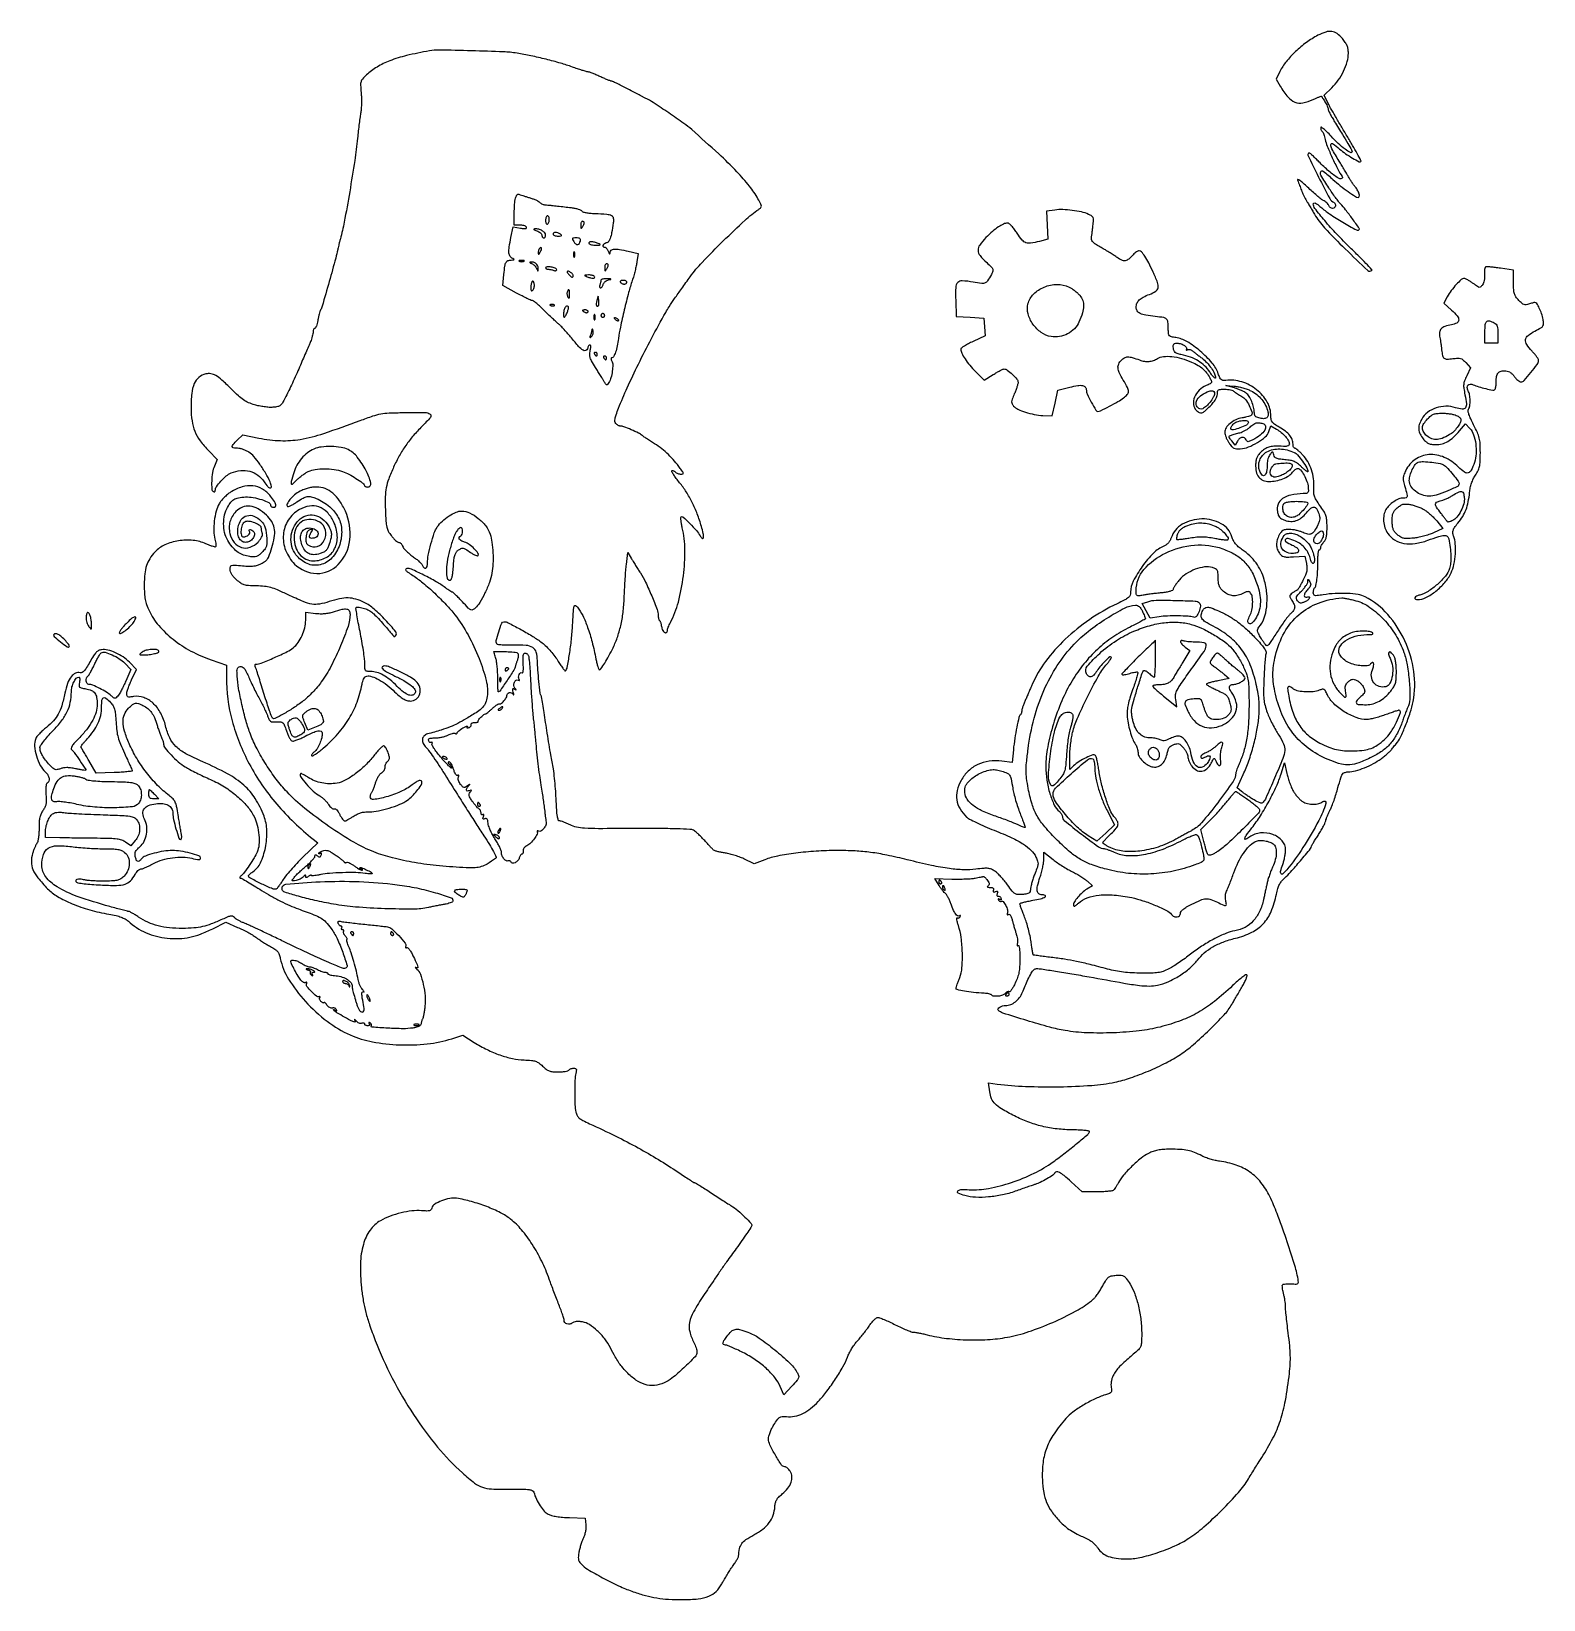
# Model space of a CAD drawing. Extents: x 0 to 820, y 0 to 850.
import ezdxf

# ---------------------------------------------------------------- set-up
doc = ezdxf.new("R2010")
doc.units = 0

msp = doc.modelspace()

# ---------------------------------------------------------------- linework, layer by layer
for points in [[(697.5, 847.820339, 0.037355), (691.231765, 843.921761, 0.032296), (685.282319, 838.954655, 0.033434), (680.289104, 833.526952, 0.054491), (676.925963, 828.256938), (674.828305, 824.013877), (677.073311, 820.256938, 0.037395), (681.202433, 814.391388, 0.125136), (684.963272, 811.628029, 0.14593), (689.23189, 811.221758, 0.057816), (694.898896, 813.039733, -0.005963), (696.596558, 813.785688, -0.009828), (698.050784, 814.370615, -0.00384), (699.285679, 814.828521, -0.364163), (699.451556, 814.767771, 0.008306), (699.565179, 814.5773, 0.000243), (700.058745, 813.78118, 0.000488), (700.641157, 812.844811, 0.000336), (701.30266, 811.785183, -0.018227), (701.955224, 810.65152, -0.019084), (702.512842, 809.490321, -0.019138), (702.915925, 808.454936, -0.07582), (703.03893, 807.785183, 0.101335), (703.221829, 807.011933, 0.009698), (704.075064, 805.261898, 0.012045), (705.193676, 803.200226, 0.009221), (706.511528, 801, -0.001917), (710.831134, 794.021506, -0.005762), (713.706207, 789.213254, -0.003755), (715.738938, 785.661976, -0.125723), (715.990616, 784.72432, -0.571433), (715.174634, 784.230086, -0.035773), (712.235347, 786.094317, -0.02855), (708.443893, 789.24797, -0.021091), (704.614023, 793.13713, 0.010966), (702.369762, 795.51037, 0.026449), (700.58346, 797.136545, 0.044884), (699.379551, 797.952987, 0.571568), (699, 797.72943, 0.04989), (699.065722, 797.072397, 0.04759), (699.26045, 796.430415, 0.051269), (699.546744, 795.896319, 0.106074), (699.886637, 795.570062, -0.141674), (700.271034, 795.145465, -0.023594), (700.711532, 794.123852, -0.024249), (701.125763, 792.837027, -0.019375), (701.449727, 791.416286, 0.050681), (702.533067, 787.742025, 0.010096), (705.253337, 781.452069, 0.010947), (708.276516, 775.197952, 0.035405), (710.658867, 771.25, -0.491266), (710.317294, 770.144011, -0.23543), (708.581879, 770.325956, -0.036578), (703.466137, 774.135026, -0.022388), (698, 779.308661, 0.007014), (696.225381, 781.094872, 0.01043), (694.618223, 782.603441, 0.005855), (693.236095, 783.818594, 0.173116), (692.806716, 783.983483, 0.559941), (692.070285, 782.843925, 0.004383), (697.876707, 771.003274, 0.005675), (703.861572, 759.395363, 0.167846), (706.25, 757.166667, -0.12921), (706.537453, 756.936478, -0.058488), (706.779688, 756.515104, -0.052342), (706.944374, 755.983289, -0.048968), (707, 755.416667, -0.218414), (706.544463, 754.423585, -0.18759), (705.452187, 754.03748, -0.14762), (704.175402, 754.466576, -0.147825), (703.350041, 755.53019, 0.07952), (702.959262, 756.204678, 0.03334), (702.241467, 756.974443, 0.031926), (701.348011, 757.711598, 0.03586), (700.400735, 758.298018, -0.04634), (699.121806, 759.127256, -0.008272), (696.913222, 760.929363, -0.008876), (694.389698, 763.136817, -0.007906), (691.845368, 765.517828, 0.009738), (689.516436, 767.681322, 0.023805), (687.699401, 769.155237, 0.059495), (686.671587, 769.737003, 0.66134), (686.428342, 769.5, -0.002868), (686.800811, 768.523738, -0.001205), (687.291207, 767.20625, -0.001192), (687.808822, 765.79498, -0.001551), (688.275739, 764.5, 0.014748), (688.79987, 763.158398, 0.008909), (689.495366, 761.599956, 0.008921), (690.242041, 760.075351, 0.015454), (690.923457, 758.840277, -0.000629), (691.737573, 757.462863, -0.000196), (692.95627, 755.393141, -0.000196), (694.315916, 753.079895, -0.000216), (695.629803, 750.840277, 0.055239), (701.102176, 743.497738, 0.01167), (712.291671, 732.054585, 0.004697), (724.453047, 720.405831, 0.405186), (726.775066, 720.441732, 0.407624), (726.778743, 720.767864, 0.00115), (723.477583, 724.205499, 0.005351), (719.625905, 728.113411, 0.003208), (714.971679, 732.676639, -0.011845), (707.694993, 740.061823, -0.013876), (701.162082, 747.412554, -0.008973), (695.853239, 753.965917, -0.167264), (695, 756.445131, -0.33828), (695.344378, 756.895895, -0.168039), (696.104272, 756.84494, -0.062704), (697.367945, 756.112711, -0.021113), (699.010218, 754.75, 0.036755), (703.793755, 751.026918, 0.014145), (710.931463, 746.555799, 0.00585), (718.367398, 742.30199, 0.335089), (719.841104, 742.50777, 0.36625), (719.898547, 743.196238, 0.002491), (716.159773, 748.390376, 0.009165), (712.491881, 753.243308, 0.024827), (709.663179, 756.5, -0.028492), (708.655151, 757.677862, -0.005861), (707.023381, 759.873312, -0.006148), (705.18648, 762.472905, -0.00575), (703.371908, 765.175106, -0.008553), (699.110641, 771.930634, -0.258812), (699.034922, 773.864719, -0.477428), (700.358055, 774.15028, -0.012338), (705.641846, 769.672929, 0.014083), (709.625244, 766.321302, 0.013187), (713.877614, 763.122432, 0.008246), (717.787738, 760.435424, 0.147452), (719.232135, 760, 0.340513), (719.883333, 760.501649, 0.129059), (719.884927, 761.724492, 0.066863), (719.140661, 763.540685, 0.036033), (717.783569, 765.548018, -0.011208), (716.82318, 766.826937, -0.007265), (715.767728, 768.346242, -0.007305), (714.779656, 769.860909, -0.013727), (714.033569, 771.117065, 0.005398), (713.210977, 772.556087, 0.001546), (711.905149, 774.768574, 0.001556), (710.4163, 777.255782, 0.001652), (708.941407, 779.684188, -0.007979), (705.071719, 786.241195, -0.140732), (704.49776, 788.611554, -0.591122), (705.458452, 789.088729, -0.025239), (709.215204, 786.189931, 0.024708), (712.485429, 783.661004, 0.019666), (716.243119, 781.254957, 0.011156), (719.794029, 779.278564, 0.328887), (720.757411, 779.424078, 0.330128), (720.822438, 779.86122, 0.001938), (718.764333, 783.683533, 0.006862), (716.293655, 788.084717, 0.004189), (713.262828, 793.214713, -0.002099), (710.036942, 798.62311, -0.002311), (706.95945, 803.887721, -0.002151), (704.370312, 808.409054, -0.011748), (703.038466, 810.892422), (700.814036, 815.284844), (705.062849, 819.392422, 0.049178), (708.5314, 823.476986, 0.040017), (711.413597, 828.444367, 0.04131), (713.360337, 833.566732, 0.070269), (714, 838.095769, 0.040015), (713.826794, 840.256556, 0.057048), (713.306501, 842.108047, 0.0511), (712.3308, 843.937157, 0.025191), (710.75, 846.04923, 0.062104), (707.886862, 848.737245, 0.124876), (705.029512, 849.882972, 0.111052), (701.741637, 849.591839, 0.043081)], [(216, 839.389174, 0.014065), (203.603832, 836.792099, 0.032843), (194.553429, 833.989414, 0.043061), (187.632203, 830.628654, 0.054533), (181.962717, 826.344876, 0.021522), (179.808231, 824.130695, 0.107961), (178.963492, 822.63321, 0.08726), (178.730947, 820.77415, 0.011421), (179.020662, 816.783894, -0.016513), (179.190004, 814.069054, -0.012172), (179.204852, 811.056607, -0.01233), (179.079096, 808.20501, -0.026748), (178.811841, 806.029129, 0.009841), (178.439258, 803.660429, 0.002952), (177.964321, 800.039807, 0.002958), (177.479239, 795.969302, 0.003203), (177.055755, 792, -0.012621), (175.542967, 779.972595, -0.004635), (172.821051, 763.066406, -0.004171), (169.87005, 746.591713, -0.021124), (167.762114, 737.5, 0.003508), (167.313953, 735.835783, 0.00337), (166.883019, 734.143127, 0.003336), (166.523098, 732.645685, 0.012184), (166.324416, 731.689369, -0.022018), (165.267537, 727.061178, -0.001588), (161.7411, 714.403619, -0.000757), (157.950992, 701.042401, -0.056391), (157.094231, 698.961545, 0.047575), (156.721485, 698.099611, 0.012102), (156.287055, 696.63787, 0.012227), (155.870347, 694.93675, 0.012103), (155.53574, 693.211545, -0.01978), (155.196955, 691.597727, -0.03038), (154.765288, 690.237141, -0.030632), (154.307652, 689.237197, -0.276851), (153.912102, 689, 0.202895), (153.563527, 688.852479, 0.084127), (153.26793, 688.422466, 0.064272), (153.067021, 687.78653, 0.044438), (153, 687.033927, -0.048892), (152.904038, 686.054908, -0.017262), (152.582382, 684.680734, -0.016945), (152.122553, 683.185444, -0.019086), (151.578322, 681.783927, 0.00072), (150.782881, 679.939256, 0.000147), (149.381595, 676.674029, 0.000155), (147.755184, 672.877896, 0.000145), (146.096501, 669, -0.003676), (144.302922, 664.887294, -0.00275), (142.268482, 660.38125, -0.00278), (140.30538, 656.158374, -0.006346), (138.766425, 653, -0.00924), (136.610893, 648.905476, -0.083791), (135.360367, 647.327841, -0.131476), (133.874837, 646.569683, -0.034617), (131.208607, 646.190565, -0.035103), (129.165569, 646.18676, -0.016242), (126.521894, 646.454135, -0.015997), (123.750389, 646.916389, -0.021416), (121.275128, 647.522348, -0.032914), (118.045453, 648.696566, -0.04636), (115.368571, 650.183975, -0.035279), (112.526634, 652.437145, -0.01113), (108.607929, 656.185174, 0.011713), (103.587226, 660.975995, 0.051532), (100.297013, 663.403142, 0.091111), (97.605046, 664.388478, 0.102851), (94.857322, 664.290013, 0.115808), (91.130826, 662.390561, 0.115246), (88.630948, 659.028314, 0.076859), (87.244884, 653.742288, 0.02695), (86.858173, 645.878353, 0.034655), (87.382877, 638.804018, 0.061907), (88.919375, 633.186182, 0.06149), (91.792973, 628.090308, 0.033728), (96.436196, 622.619042), (100.996339, 617.927), (99.498169, 614.341376, 0.059175), (98.492329, 610.811157, 0.030855), (98.045525, 606.250901, 0.024846), (98.103875, 601.993931, 0.243084), (99, 600.5, 0.098909), (99.381313, 600.358039, 0.176069), (99.70625, 600.42031, 0.16938), (99.923826, 600.68004, 0.090682), (100, 601.096592, -0.153097), (100.649721, 603.168782, -0.031893), (103.049633, 606.189086, -0.034238), (105.96732, 609.002165, -0.075874), (108.599703, 610.606105, -0.072784), (113.784701, 611.932635, -0.09102), (118.728798, 611.554247, -0.095132), (123.051942, 609.478612, -0.087442), (126.449204, 605.897393, 0.03052), (128.439844, 603.254921, 0.209621), (129.870601, 602.562213, 0.488286), (130.48716, 603.294272, 0.050872), (129.691987, 605.775302, 0.030181), (127.327615, 610.405132, 0.021194), (124.144919, 615.317635, 0.020539), (120.845157, 619.583987, 0.072762), (118.264024, 621.875929, 0.036277), (116.804301, 622.689247, 0.027058), (115.093247, 623.376054, 0.02761), (113.400935, 623.84879, 0.054352), (112.014024, 624, -0.041336), (109.774467, 624.185464, -0.361318), (109.169579, 624.886219, -0.192403), (109.615844, 626.066455, -0.01629), (111.93127, 628.434153), (114.86254, 631.242488), (123.664718, 629.495849, 0.03947), (135.337013, 628.124051, 0.052607), (145.98206, 628.838612, 0.036987), (158.786103, 632.054637, 0.010023), (178.5, 639.029662, -0.008452), (185.453676, 641.514563, -0.036285), (189.708686, 642.61813, -0.03473), (194.163199, 643.118213, -0.007307), (202, 643.335755, -0.004687), (213.784547, 643.380117, -0.160744), (216.390895, 642.503738, -0.434374), (216.581851, 640.744094, -0.020036), (212.0003, 635.841283, 0.021396), (207.289594, 630.772707, 0.024224), (203.232005, 625.518526, 0.024372), (199.722496, 619.926028, 0.022194), (196.653712, 613.844211, 0.015578), (193.982914, 607.379413, 0.042542), (192.637974, 602.62333, 0.042019), (192.108656, 597.675121, 0.014896), (192.16005, 590.548412, 0.006588), (192.466102, 584.454004, 0.040071), (192.917164, 581.331252, 0.067119), (193.76276, 579.068188, 0.040016), (195.320743, 576.64613, 0.022148), (196.486795, 575.250148, 0.027827), (197.690733, 574.071051, 0.028039), (198.779011, 573.220711, 0.15298), (199.483504, 573, -0.130041), (200.060621, 572.847321, -0.068836), (200.651857, 572.393445, -0.061122), (201.167124, 571.724758, -0.056838), (201.520588, 570.935133, 0.096565), (202.075346, 569.919329, 0.022025), (203.397554, 568.460879, 0.021994), (205.099053, 566.88739, 0.019843), (206.989962, 565.411743, -0.013444), (208.874675, 563.979352, -0.016371), (210.556305, 562.535407, -0.014998), (211.880248, 561.245876, -0.100881), (212.370602, 560.47661, 0.099811), (213.147991, 559.251326, 0.325256), (214.040076, 559.091264, 0.218553), (214.767195, 559.973939, 0.065011), (214.997385, 561.75, -0.049742), (215.420238, 566.031155, -0.016531), (216.864853, 572.175661, -0.015484), (218.669737, 578.116731, -0.070356), (220.291868, 581.338922, -0.055265), (223.031487, 584.479707, -0.040788), (226.674452, 587.316176, -0.041889), (230.446549, 589.358823, -0.103511), (233.510492, 590, -0.113054), (237.816714, 589.013722, -0.057823), (242.521478, 586.025778, -0.056532), (246.568299, 581.906399, -0.086357), (248.925886, 577.5, -0.046803), (249.925552, 573.14146, -0.021698), (250.439629, 567.349964, -0.021627), (250.451004, 561.350678, -0.034959), (249.884518, 556.279336, -0.041896), (248.528204, 551.279073, -0.024663), (246.126816, 545.566382, -0.024188), (243.328555, 540.39041, -0.07306), (240.783539, 537.305829, -0.074993), (239.457303, 536.426683, -0.229652), (238.407662, 536.443269, -0.084414), (237.109188, 537.401401, -0.005753), (233.957244, 540.75, 0.006078), (232.06093, 542.762005, 0.009257), (230.361468, 544.457813, 0.004491), (228.892811, 545.844854, 0.18917), (228.497414, 546, -0.131452), (228.109606, 546.103749, -0.008828), (227.116783, 546.699507, -0.012214), (225.948606, 547.469119, -0.008822), (224.683278, 548.381299, 0.03021), (219.686603, 551.668266, 0.014641), (212.943376, 555.283922, 0.009239), (206.264284, 558.464462, 0.144643), (203.786283, 558.810256, 0.19905), (203.167567, 558.438027, 0.351155), (203.189603, 557.875919, 0.063479), (204.284039, 556.897633, 0.007282), (207.039326, 555.060518, -0.030061), (212.470466, 551.070494, -0.014707), (218.913118, 545.384133, -0.0147), (225.113054, 539.227012, -0.02564), (229.823719, 533.72646, -0.038806), (236.964224, 522.812377, -0.031481), (242.908434, 510.148043, -0.03202), (246.801712, 498.072322, -0.094746), (247.31264, 489.41347, -0.059597), (246.466358, 486.085867, -0.096861), (244.919344, 483.624994, -0.058851), (242.010419, 481.180329, -0.011008), (236.097182, 477.47868, -0.01492), (231.383045, 474.857481, -0.02541), (227.279991, 472.991526, -0.020374), (222.427654, 471.300884, -0.00631), (215, 469.149719, 0.128886), (213.088787, 468.041067, 0.174186), (212.237787, 466.251501, 0.143714), (212.652936, 464.051394, 0.080936), (214.274529, 461.843588, -0.042917), (215.612955, 460.284008, -0.004981), (218.26572, 456.516554, -0.005959), (221.328594, 451.957963, -0.004835), (224.506652, 447, 0.000609), (231.160538, 436.423847, 0.001147), (236.5623, 427.90443, 0.001379), (241.223017, 420.635205, 0.001746), (245.571695, 413.945057, -0.008208), (248.562295, 409.211453, -0.017277), (250.693967, 405.422731, -0.013085), (252.124366, 402.474943, -0.361593), (251.912441, 401.704179, -0.015608), (247.264724, 398.676851, -0.060024), (244.130141, 397.253614, -0.065671), (240.89065, 396.680333, -0.021122), (236, 396.671712, -0.014192), (221.422215, 397.677065, -0.017914), (208.023779, 399.470466, -0.019706), (196.100774, 401.990468, -0.029861), (186, 405.197115, -0.040857), (175.024593, 410.482269, -0.018448), (161.544677, 419.071885, -0.018491), (148.517759, 428.795437, -0.034512), (138.864574, 437.737597, -0.026665), (133.060297, 444.61047, -0.020891), (127.498701, 452.632468, -0.021018), (122.669521, 461.019984, -0.028459), (119.076514, 468.991281, -0.022748), (116.701319, 476.132786, -0.012542), (114.419836, 485.048824, -0.012472), (112.631905, 493.84706, -0.029344), (111.850799, 500.5, -0.011546), (111.751943, 503.314311, -0.080361), (111.954861, 504.672037, -0.175963), (112.511229, 505.393229, -0.108429), (113.529729, 505.764239, -0.149948), (114.617055, 505.583899, -0.105758), (115.592329, 504.806824, -0.056473), (116.610999, 503.23307, -0.013755), (117.913899, 500.422856, 0.008014), (119.09314, 497.800894, 0.003962), (120.670056, 494.507916, 0.003931), (122.360294, 491.11677, 0.005737), (123.90683, 488.158616, -0.006004), (125.352762, 485.389299, -0.00593), (126.737873, 482.574719, -0.005838), (127.892383, 480.082317, -0.02265), (128.518547, 478.5, 0.036594), (129.227579, 476.844617, 0.140054), (129.989586, 476.036649, 0.123503), (131.120144, 475.698531, 0.025711), (133.207791, 475.712241, -0.03231), (135.465637, 475.697296, -0.167608), (136.595911, 475.21496, -0.116878), (137.40259, 474.042444, -0.01231), (138.536228, 470.890928, 0.018997), (139.272635, 468.92658, 0.024486), (140.103204, 467.187776, 0.023545), (140.914958, 465.838669, 0.155137), (141.522871, 465.35285, 0.161712), (142.341131, 465.315381, 0.017564), (144.164332, 465.899428, 0.020084), (146.339545, 466.781635, 0.01491), (148.668817, 467.922019, -0.016698), (152.797323, 469.925026, -0.056248), (155.654928, 470.827621, -0.133486), (157.318417, 470.707911, -0.319781), (157.994423, 469.75, -0.061926), (157.645598, 467.043029, -0.035206), (156.598458, 463.906647, -0.034754), (155.200444, 461.099733, -0.107463), (153.771469, 459.552484, 0.03371), (152.995442, 458.926982, 0.05633), (152.447894, 458.2931, 0.080402), (152.191175, 457.747018, 0.272561), (152.285961, 457.380706, 0.338904), (152.780366, 457.31512, 0.0145), (154.375095, 458.294225, 0.019708), (156.302486, 459.667394, 0.01214), (158.463662, 461.424805, 0.034709), (166.446877, 469.265491, 0.045105), (172.524034, 477.515831, 0.047105), (176.828314, 486.413214, 0.043752), (179.520945, 496.180731, -0.029639), (179.876011, 497.62663, -0.035854), (180.383409, 498.928096, -0.038729), (180.957629, 499.929048, -0.152704), (181.508212, 500.364778, -0.159874), (184.107352, 500.49313, -0.050808), (187.770393, 499.075524, -0.04242), (191.976614, 496.464323, -0.028331), (196.325363, 492.823618, 0.011368), (199.587364, 489.89899, 0.038554), (201.893365, 488.213712, 0.059542), (203.810854, 487.322448, 0.078067), (205.714816, 487.014528, 0.164574), (208.924236, 488.084174, 0.163298), (210.837409, 490.885892, 0.1463), (210.782191, 494.530586, 0.128984), (208.75, 497.755913, 0.061787), (205.792533, 499.905864, 0.01342), (200.179547, 502.816165, 0.011197), (194.433323, 505.445265, 0.101916), (191.75, 505.999211, 0.196471), (190.526926, 505.499961, 0.420426), (190.5276, 504.579228, 0.067721), (192.759417, 502.921533, 0.012504), (197.316801, 500.556973, -0.014718), (202.801011, 497.680652, -0.043746), (206.301584, 495.286279, -0.073064), (208.161246, 493.239723, -0.244221), (208.35888, 491.492843, -0.229838), (207.005094, 490.225174, -0.161651), (204.884136, 490.267172, -0.082468), (201.98871, 491.867387, -0.03089), (198.524314, 494.975315, 0.025025), (194.556585, 498.619605, 0.046342), (190.949591, 501.08874, 0.056724), (187.519102, 502.51626, 0.070367), (184.098871, 503, -0.03336), (182.215972, 503.125765, -0.212795), (181.420571, 503.616415, -0.138708), (181.068135, 504.669054, -0.011857), (181, 507.541896, 0.030994), (180.843531, 510.063624, 0.006548), (180.240944, 514.433456, 0.006833), (179.405185, 519.490237, 0.006436), (178.415981, 524.624544, -0.004984), (177.467168, 529.473346, -0.007874), (176.760679, 533.651111, -0.002929), (176.235739, 537.223075, -0.235583), (176.409533, 537.742867, -0.212), (176.838895, 537.908208, -0.020608), (177.974679, 537.804061, -0.023305), (179.375446, 537.550245, -0.016312), (180.926629, 537.140129, -0.056862), (183.102204, 536.208239, -0.041139), (185.28009, 534.716567, -0.03112), (187.698846, 532.485821, -0.013341), (190.653397, 529.229909, -0.000627), (192.891659, 526.620452, -0.000963), (194.822794, 524.354515, -0.000309), (196.490772, 522.387244, -0.027877), (196.720321, 522.083333, 0.189857), (196.877044, 521.975099, 0.116477), (197.10451, 521.975728, 0.084288), (197.371654, 522.089575, 0.053643), (197.635458, 522.302125, 0.383304), (197.755839, 524.557, 0.017824), (192.313772, 530.832763, 0.026051), (186.05298, 536.887771, 0.06366), (180.731887, 540.446316, 0.044946), (176.205242, 542.214917, 0.064674), (171.958737, 542.871795, 0.05823), (167.363683, 542.44773, 0.029153), (161.727616, 540.90824, -0.03714), (156.475388, 539.563265, -0.084947), (152.400825, 539.53491, -0.059128), (147.701699, 540.889453, -0.011149), (139.533742, 544.547458, 0.008307), (133.696829, 547.20145, 0.033844), (130.026872, 548.509871, 0.04382), (126.697222, 549.140659, 0.021106), (122.357627, 549.390183, -0.011581), (118.072019, 549.554793, -0.058379), (115.717635, 549.978786, -0.077716), (113.848241, 550.881626, -0.029935), (111.573885, 552.664666, -0.027738), (110.0368, 554.185869, -0.04364), (108.916615, 555.665825, -0.052385), (108.228607, 557.068533, -0.08806), (108, 558.356483, -0.071398), (108.212724, 559.838593, -0.256814), (108.866424, 560.489066, -0.086268), (110.310378, 560.645696, -0.004896), (114.801388, 560.313432, 0.013527), (118.276256, 560.116586, 0.033743), (120.8169, 560.212988, 0.04439), (122.861485, 560.61492, 0.048643), (124.737976, 561.364502, 0.033066), (127.16261, 562.828987, 0.102433), (128.469185, 564.211467, 0.061809), (129.451909, 566.356714, 0.006891), (131.004861, 571.516999, 0.035835), (132.116737, 576.814053, 0.083385), (131.990921, 580.855329, 0.094886), (130.585182, 584.307395, 0.056939), (127.759777, 587.733023, 0.061084), (123.290394, 591.098013, 0.101667), (118.834074, 592.578246, 0.12144), (114.716497, 592.066552, 0.113671), (111.192194, 589.698127, 0.052778), (109.155418, 587.003602, 0.069203), (107.945039, 584.169429, 0.069155), (107.553449, 581.110991, 0.052615), (107.944509, 577.751458, 0.112634), (110.236015, 572.950653, 0.153073), (114.180756, 570.267232, 0.158194), (118.849986, 570.361686, 0.121955), (123.145861, 573.156144, 0.029578), (124.234359, 574.469049, 0.037607), (125.067382, 575.803954, 0.04125), (125.565461, 576.981138, 0.172744), (125.547071, 577.737932, -0.025179), (125.337466, 578.378879, -0.016986), (125.160702, 579.127922, -0.017136), (125.038954, 579.865864, -0.032321), (125, 580.467846, 0.247089), (124.16204, 582.059985, 0.056766), (121.390749, 583.532608, 0.056029), (118.222268, 584.385977, 0.162032), (116.011621, 584.006219, 0.180222), (114.626825, 582.436164, 0.06789), (113.946531, 579.538481, 0.079885), (114.116142, 576.908742, 0.353513), (115.25, 576.015313, 0.08454), (116.718851, 576.284007, 0.091215), (117.973016, 577.021428, 0.121282), (118.650705, 577.978864, 0.236291), (118.569098, 578.888197, -0.181669), (118.421324, 579.639719, -0.392412), (118.849565, 579.970462, -0.131499), (119.852236, 579.602462, -0.066301), (120.849078, 578.68185, -0.223247), (121.270958, 577.05299, -0.119581), (120.397946, 575.118313, -0.101051), (118.570376, 573.555524, -0.127189), (116.421857, 573, -0.154985), (114.387794, 573.646016, -0.126488), (112.902278, 575.395044, -0.097585), (112.197214, 578.06786, -0.062282), (112.39391, 581.286186, -0.108676), (114.109059, 585.320967, -0.172346), (117.152736, 587.452823, -0.165876), (120.952154, 587.228062, -0.099717), (124.752425, 584.70212, -0.047261), (126.068099, 583.111083, -0.062744), (126.91974, 581.439357, -0.049789), (127.451387, 579.325097, -0.018664), (127.785872, 576.283535, -0.013942), (127.939059, 572.829873, -0.072461), (127.695733, 570.942635, -0.09514), (126.951831, 569.450936, -0.033284), (125.366551, 567.639279, -0.029012), (123.702277, 566.157696, -0.083202), (122.351004, 565.413586, -0.085763), (120.855038, 565.162594, -0.032125), (118.725567, 565.309984, -0.050628), (115.27761, 566.133693, -0.066133), (112.386605, 567.594034, -0.061005), (109.81019, 569.861385, -0.035679), (107.299117, 573.124191, -0.072442), (105.391761, 577.175947, -0.059084), (104.54542, 581.899015, -0.058562), (104.824709, 586.73315, -0.068179), (106.231546, 591.11224, -0.038664), (108.094483, 594.333833, -0.100002), (110.012917, 596.193632, -0.097708), (112.531207, 597.187054, -0.035849), (116.350906, 597.606128, -0.052962), (120.560308, 597.318534, -0.036947), (125.178496, 596.14963, -0.032974), (129.056354, 594.566088, -0.286792), (130, 593.05623, 0.140692), (130.115625, 592.653449, 0.099877), (130.440625, 592.310268, 0.085009), (130.926676, 592.079125, 0.06868), (131.5, 592, 0.198617), (132.568806, 592.442002, 0.264624), (132.842718, 593.435011, 0.087653), (132.035034, 595.228686, 0.017975), (129.969393, 598.038645, 0.090553), (125.545984, 601.920859, 0.110464), (120.329355, 603.647745, 0.100796), (114.500955, 603.055477, 0.064929), (108.31327, 600.203724, 0.033822), (106.558931, 598.926877, 0.023319), (104.749067, 597.262982, 0.023585), (103.151479, 595.490693, 0.043629), (102.059052, 593.89128, 0.0655), (100.453462, 589.885601, 0.033246), (99.458531, 584.537714, 0.033232), (99.180167, 579.087683, 0.063593), (99.801039, 574.757858, -0.01938), (100.145271, 573.292191, -0.028782), (100.321886, 571.985803, -0.028086), (100.343198, 570.955035, -0.250484), (100.122967, 570.575998, -0.201564), (99.634042, 570.499213, -0.015152), (98.311611, 570.868515, -0.019042), (96.714497, 571.434736, -0.013245), (94.955744, 572.189276, 0.084), (87.996162, 574.071666, 0.063348), (80.063275, 573.833778, 0.065066), (72.683048, 571.659894, 0.103961), (67.366973, 567.835883, 0.042488), (64.498967, 564.102971, 0.063292), (62.732799, 560.387825, 0.054988), (61.803504, 555.973544, 0.024157), (61.508644, 550, 0.011841), (61.615336, 545.293412, 0.034343), (61.988823, 542.060172, 0.041077), (62.755884, 539.242288, 0.023775), (64.109243, 536, 0.066918), (69.344962, 527.949059, 0.047601), (77.11604, 520.482368, 0.044372), (86.802475, 514.113846, 0.040574), (97.749511, 509.33225), (105.999023, 506.5), (106.003317, 500, 0.06589), (109.157506, 476.289101, 0.056916), (118.422487, 452.926496, 0.054033), (133.291079, 431.15664, 0.048331), (152.997344, 412.16134), (155.494687, 410.181008), (147.439454, 402.340504, 0.010544), (144.139745, 398.990388, 0.009676), (140.886201, 395.408361, 0.009723), (138.107968, 392.100426, 0.031113), (136.442111, 389.751788, -0.008911), (135.26915, 387.932021, -0.013536), (134.179806, 386.397838, -0.008125), (133.227493, 385.172715, -0.226493), (132.872124, 385.001788, -0.104243), (130.371365, 385.521455, -0.009597), (124.586977, 388.187022, -0.00552), (118.648049, 391.14463, -0.28153), (118, 392.204351, -0.173507), (118.13619, 392.585, -0.027335), (118.682059, 393.180618, -0.027605), (119.432781, 393.837859, -0.02097), (120.321904, 394.475264, 0.140301), (124.483055, 399.297177, 0.058775), (127.171228, 407.525209, 0.056571), (127.959703, 416.74185, 0.083564), (126.394944, 424.688501, 0.051717), (121.674774, 434.108667, 0.069612), (115.486719, 441.354132, 0.056917), (106.580152, 447.595538, 0.023145), (93.2382, 454.060923, -0.020999), (84.065211, 458.457569, -0.069531), (78.658118, 462.381644, -0.090596), (75.318805, 467.024943, -0.053281), (73.055146, 473.5, 0.064766), (70.445854, 480.448923, 0.084707), (66.305398, 485.810717, 0.099033), (61.192438, 488.922998, 0.12844), (55.75, 489.435501, -0.014282), (53.626271, 489.151305, -0.113327), (52.648909, 489.270368, -0.230506), (52.163583, 489.770091, -0.079589), (52, 490.791259, -0.06947), (52.153604, 491.891471, -0.012696), (52.768064, 493.858165, -0.013435), (53.6137, 496.138741, -0.011846), (54.614687, 498.469544), (57.229375, 504.180774), (53.502603, 507.997334, 0.050331), (50.053253, 510.883414, 0.043605), (45.931903, 513.183276, 0.045838), (41.787348, 514.603937, 0.088637), (38.300519, 514.819707, 0.091833), (36.738058, 514.339525, 0.083683), (35.393008, 513.320628, 0.050365), (33.974413, 511.473336, 0.012624), (32.054427, 508.188821, -0.011671), (30.261945, 505.108967, -0.045453), (28.944323, 503.343929, -0.084743), (27.840423, 502.47007, -0.191361), (26.799838, 502.342093, 0.177103), (24.217745, 502.096594, 0.121417), (21.919606, 500.211364, 0.076487), (19.985738, 496.580973, 0.031956), (18.487332, 491.22706, -0.019092), (16.775694, 484.44399, -0.052567), (14.900989, 479.888429, -0.062948), (12.335099, 476.303134, -0.038019), (8.5, 472.745387, 0.016336), (6.524874, 471.066282, 0.017881), (4.724323, 469.309855, 0.017595), (3.298715, 467.706741, 0.080155), (2.667909, 466.634322, 0.113794), (2.078124, 462.598839, 0.051096), (3.061981, 457.300313, 0.050461), (5.15907, 452.147859, 0.087186), (7.992569, 448.506725, -0.076032), (9.290817, 446.912612, -0.096692), (9.920293, 445.12689, -0.12076), (9.769424, 443.530647, -0.172334), (8.886863, 442.430077, 0.193863), (8.437863, 441.819725, 0.037217), (8.191227, 440.439876, 0.030916), (8.113877, 438.5386, 0.015398), (8.23907, 436.130668, -0.016637), (8.389533, 433.091509, -0.051847), (8.210868, 431.052585, -0.067151), (7.652572, 429.396246, -0.044387), (6.604942, 427.679525, 0.051755), (5.573479, 425.932026, 0.053635), (4.93776, 424.030478, 0.03966), (4.603556, 421.591719, 0.014128), (4.502734, 418.074536, -0.015583), (4.417687, 415.381297, -0.019264), (4.163952, 412.883937, -0.017932), (3.80024, 410.834465, -0.118845), (3.353275, 409.904619, 0.055359), (2.831717, 409.098131, 0.014586), (2.184101, 407.701835, 0.014625), (1.535893, 406.059228, 0.014536), (0.983404, 404.378226, 0.074347), (0.338858, 399.806231, 0.098999), (1.193841, 395.708989, 0.069432), (3.875593, 391.252509, 0.02087), (9.119167, 385.299129, 0.070997), (14.454358, 381.113686, 0.032454), (22.409793, 377.186285, 0.029608), (31.977362, 373.861063, 0.02562), (42.342654, 371.498909, -0.01342), (46.206397, 370.717002, -0.030527), (49.060999, 369.872772, -0.040302), (51.21809, 368.885723, -0.060741), (52.885337, 367.667465, 0.045367), (57.341524, 364.196884, 0.040412), (62.521709, 361.432227, 0.039784), (68.165279, 359.499567, 0.040718), (74, 358.503888, 0.029884), (80.485864, 358.323033, 0.043047), (86.184675, 358.998133, 0.040538), (91.930881, 360.681548, 0.02287), (98.590766, 363.59002), (105.681533, 367.080943), (112.090766, 364.343948, -0.012486), (114.793827, 363.108953, -0.010271), (117.616022, 361.660862, -0.01041), (120.153812, 360.223145, -0.026982), (121.899947, 359.053476, 0.013101), (123.527539, 357.896525, 0.00656), (125.641373, 356.515709, 0.006508), (127.867448, 355.143199, 0.009556), (129.862323, 354, -0.022325), (132.324817, 352.504046, -0.072496), (133.738304, 351.225554, -0.08476), (134.608362, 349.711756, -0.038165), (135.235363, 347.5, 0.089649), (139.688665, 336.310261, 0.04591), (148.853433, 324.238065, 0.044501), (160.653577, 313.447059, 0.058904), (173.174577, 306.040925, 0.057951), (185.226386, 302.303618, 0.036975), (199.825238, 300.676278, 0.03641), (214.854827, 301.212944, 0.048351), (228.239187, 303.997312), (234.146338, 305.835824), (240.323169, 301.965291, 0.026057), (247.242577, 298.116066, 0.029531), (254.246886, 295.183409, 0.031624), (261.041787, 293.271769, 0.043597), (267.329749, 292.4888, -0.012836), (271.308749, 292.240132, -0.058948), (273.568294, 291.768332, -0.078293), (275.336924, 290.84785, -0.033422), (277.377356, 289.118871, 0.029715), (279.309016, 287.457327, 0.073613), (280.939713, 286.558004, 0.067438), (282.846524, 286.12688, 0.021925), (285.73859, 286, 0.018097), (287.753627, 286.072957, 0.024874), (289.552647, 286.29375, 0.023221), (290.976797, 286.609661, 0.190376), (291.5, 287, -0.114221), (291.880336, 287.383673, -0.049668), (292.526445, 287.70625, -0.045628), (293.312307, 287.925952, -0.045385), (294.126405, 288, -0.04992), (295.083657, 287.904188, -0.191361), (295.575932, 287.583305, -0.185907), (295.722003, 287.004888, -0.046804), (295.512129, 286.038215, 0.067261), (294.937149, 282.748089, 0.008341), (294.77676, 275.462548, 0.00936), (294.874243, 268.182369, 0.049791), (295.395957, 264.241129, 0.06604), (296.099964, 262.387629, 0.093234), (297.209135, 261.018294, 0.056912), (299.141672, 259.72337, 0.011748), (302.831404, 257.92665, -0.007142), (316.999586, 251.188184, -0.010697), (329.15454, 244.86608, -0.011686), (340.161856, 238.499512, -0.011763), (350.835184, 231.639011, 0.002879), (354.069977, 229.477623, 0.004486), (356.884468, 227.656459, 0.001425), (359.334645, 226.111817, 0.14083), (359.723765, 226, -0.136778), (360.113446, 225.891368, -0.001488), (362.497332, 224.440553, -0.004536), (365.239603, 222.726011, -0.002921), (368.388582, 220.691243, 0.000662), (371.70772, 218.525206, 0.000699), (374.973187, 216.40684, 0.000667), (377.793158, 214.588398, 0.003172), (379.413757, 213.560893, -0.033192), (383.152263, 210.863153, -0.022643), (387.035202, 207.340969, -0.014568), (390.354489, 203.846308, -0.281323), (390.614027, 202.436554, -0.057316), (390.18073, 201.606122, -0.001735), (387.983347, 198.386554, -0.003412), (385.35203, 194.615166, -0.002349), (382.321096, 190.375968, 0.001094), (377.011345, 182.988802, 0.003581), (373.547024, 178.072742, 0.003401), (370.063033, 172.979177, 0.000911), (364.594739, 164.834727, 0.017862), (359.121441, 155.981986, 0.078942), (356.966491, 150.264836, 0.113363), (357.081318, 145.242791, 0.057447), (359.341358, 139.29966, -0.021932), (359.976263, 137.930841, -0.019809), (360.512774, 136.464837, -0.020266), (360.887911, 135.112993, -0.057604), (361, 134.143294, -0.195505), (359.968288, 131.605569, -0.011285), (353.85535, 125.607107, -0.016702), (347.476281, 120.012495, -0.072828), (343.182437, 117.43176, -0.076627), (337.917287, 116.127515, -0.093026), (332.864233, 116.61231, -0.083654), (327.930709, 118.983839, -0.050232), (323.012915, 123.257091, -0.011827), (320.302181, 126.277736, -0.029094), (318.499723, 128.650949, -0.023243), (316.76658, 131.510379, -0.005333), (314.119518, 136.5, 0.045201), (311.017244, 141.367422, 0.041372), (307.005863, 145.756459, 0.043928), (302.765861, 149.045983, 0.101512), (299.024331, 150.495889, 0.023869), (297.163752, 150.719557, 0.041105), (295.604411, 150.70357, 0.051052), (294.363151, 150.459141, 0.099395), (293.478149, 149.981865, -0.121959), (292.087976, 149.310327, -0.129459), (290.578078, 149.386187, -0.147399), (289.435883, 150.168236, -0.171073), (289, 151.404924, 0.075196), (288.85899, 152.33724, 0.005887), (288.085083, 154.736754, 0.007915), (287.078294, 157.58655, 0.00597), (285.885389, 160.686308, -0.002428), (284.558196, 164.063454, -0.001884), (283.14526, 167.7519, -0.001904), (281.853228, 171.202763, -0.004597), (280.931001, 173.766967, 0.029709), (276.895302, 183.434557, 0.029474), (271.732855, 192.58232, 0.031187), (265.946184, 200.434949, 0.051632), (260.042492, 206.161871, 0.0493), (254.557361, 209.666135, 0.025175), (247.086301, 212.999359, 0.024355), (238.799731, 215.751031, 0.028961), (230.747648, 217.500979, 0.086256), (227.018022, 217.441335, 0.047295), (222.617293, 216.163506, 0.046886), (218.836497, 214.239092, 0.189857), (217.339537, 212.19039, -0.119602), (216.839622, 211.261774, -0.149414), (216.004896, 210.758869, -0.070374), (214.535664, 210.603895, -0.011574), (211.678775, 210.771422, 0.04964), (206.582745, 210.682341, 0.030777), (200.687456, 209.62046, 0.030066), (194.75275, 207.785539, 0.037438), (189.518172, 205.354266, 0.114064), (183.867136, 200.227375, 0.082809), (180.224541, 192.522118, 0.063301), (178.655965, 182.138493, 0.03273), (179.207348, 169, 0.015711), (180.191596, 161.954368, 0.021417), (181.547509, 155.686446, 0.018868), (183.57337, 148.98582, 0.008923), (186.663049, 140.5, 0.027646), (195.868353, 120.013657, 0.026166), (207.431096, 100.274775, 0.027131), (220.437742, 82.676157, 0.038292), (233.968021, 68.646056, 0.016524), (240.535715, 63.181836, 0.081617), (244.749758, 60.89049, 0.074343), (249.651035, 59.964438, 0.012367), (259.269787, 59.833663, -0.003441), (266.690792, 59.865249, -0.029159), (270.020072, 59.662153, -0.07668), (271.773535, 59.172542, -0.217485), (272.588374, 58.238125, 0.037889), (274.021038, 54.484237, 0.034933), (276.037221, 50.881198, 0.036757), (278.291738, 47.936884, 0.091903), (280.421835, 46.28186, 0.057951), (282.248558, 45.591196, 0.021898), (284.927244, 45.042858, 0.019165), (288.217219, 44.646823, 0.012866), (291.999114, 44.435788), (300.5, 44.18058), (300.816345, 40.489988, -0.043015), (300.815548, 38.790789, -0.026575), (300.537419, 36.811184, -0.026325), (300.043085, 34.837037, -0.037225), (299.383942, 33.149698, 0.023931), (298.666348, 31.447572, 0.013682), (297.956659, 29.33269, 0.013644), (297.357825, 27.161451, 0.021992), (296.980797, 25.280736, 0.022663), (296.717659, 22.866224, 0.086675), (296.882695, 21.367599, 0.098945), (297.532506, 20.118966, 0.034611), (298.9132, 18.625825, 0.059714), (302.707859, 15.823907, 0.009254), (310.929337, 11.351349, 0.011052), (319.66259, 7.050314, 0.024878), (326.5, 4.273499, 0.018341), (333.178609, 2.212325, 0.026196), (339.243654, 0.917756, 0.024924), (345.634591, 0.224358, 0.01456), (353.337331, 0, 0.02593), (361.673369, 0.432597, 0.070087), (367.410604, 1.858753, 0.095636), (371.457972, 4.477474, 0.084183), (374.456844, 8.523319, -0.014065), (375.486567, 10.417126, -0.006472), (376.927948, 12.826688, -0.006404), (378.510493, 15.32394, -0.008819), (380, 17.523319, 0.008078), (381.34463, 19.502455, 0.011008), (382.487995, 21.33185, 0.008053), (383.37835, 22.885174, 0.112863), (383.554876, 23.5, -0.037623), (384.098118, 27.654206, -0.103513), (385.274054, 30.348502, -0.091637), (387.524825, 32.531922, -0.025524), (391.764539, 35.052691, 0.042274), (396.681425, 38.203371, 0.069441), (400.143324, 41.718513, 0.076946), (402.278725, 45.76556, 0.065911), (403.238244, 50.491822, -0.042171), (403.554148, 52.541005, -0.073239), (404.196916, 54.13424, -0.064614), (405.3339, 55.60307, -0.026327), (407.219628, 57.291913, 0.055363), (410.238621, 60.328757, 0.082867), (412.049271, 63.592665, 0.101332), (412.492638, 66.758287, 0.13003), (411.567046, 69.538018, 0.035482), (410.849386, 70.48015, 0.039339), (410.028237, 71.276793, 0.042916), (409.227688, 71.83136, 0.130751), (408.593823, 72, -0.251829), (406.84371, 72.941145, -0.01444), (403.514026, 78.310107, -0.019875), (400.580882, 83.855872, -0.104965), (399.775808, 87.180395, -0.074392), (399.944238, 88.576222, -0.024269), (400.592944, 90.552764, -0.023577), (401.537142, 92.70865, -0.024518), (402.669103, 94.737227, -0.013826), (404.565234, 97.595998, -0.09546), (405.771539, 98.759075, -0.130738), (407.156367, 99.213096, -0.034632), (409.503636, 99.183922, 0.069424), (413.947031, 99.437294, 0.062341), (418.328212, 100.889694, 0.056244), (422.598639, 103.549218, 0.040442), (426.711976, 107.382796, 0.022554), (431.419811, 113.033258, 0.016677), (436.122565, 119.67388, 0.016872), (440.119599, 126.206336, 0.039111), (442.550963, 131.408878, -0.028354), (443.496105, 133.550042, -0.018033), (444.822879, 135.930665, -0.01811), (446.298643, 138.179595, -0.031769), (447.698361, 139.908878, 0.012844), (449.197278, 141.623793, 0.006636), (450.986875, 143.839852, 0.006592), (452.767642, 146.168393, 0.00993), (454.251827, 148.248067, -0.0202), (455.605364, 150.064597, -0.026784), (456.986474, 151.594522, -0.026174), (458.228523, 152.707358, -0.175218), (459, 152.972757, -0.08943), (459.94723, 152.786685, -0.006603), (462.406133, 151.788682, -0.009014), (465.319647, 150.498779, -0.006711), (468.488964, 148.97469, 0.007746), (471.671298, 147.452441, 0.010169), (474.624749, 146.167565, 0.007926), (477.118983, 145.188196, 0.089817), (478.158197, 145, -0.041199), (479.139657, 144.918992, -0.006412), (481.057675, 144.574869, -0.007103), (483.313667, 144.106843, -0.006132), (485.669233, 143.552747, 0.031241), (496.314039, 141.606562, 0.023664), (508.160944, 140.763391, 0.023751), (519.970887, 141.044053, 0.032555), (530.5, 142.488567, 0.033929), (542.226569, 145.724659, 0.021409), (555.419093, 150.992451, 0.021382), (567.55497, 157.088079, 0.052482), (575.710166, 162.825559, 0.045442), (576.757506, 163.923067, 0.013746), (578.141034, 165.767, 0.013647), (579.58578, 167.92982, 0.01445), (580.881824, 170.128037, -0.013255), (582.790205, 173.382592, -0.089227), (584.039811, 174.765428, -0.118809), (585.538602, 175.437398, -0.031125), (588.171657, 175.762191, -0.027862), (590.870076, 175.775124, -0.129119), (592.343545, 175.306814, -0.098098), (593.599793, 174.112525, -0.012601), (595.677576, 171.008664, -0.054246), (598.229107, 165.810718, -0.029907), (600.243155, 159.015319, -0.028247), (601.559371, 151.432199, -0.028853), (602, 143.802806, -0.010022), (601.91404, 139.514879, -0.069125), (601.541851, 137.447478, -0.1035), (600.670399, 135.933948, -0.035413), (598.845543, 134.15977, 0.004855), (593.230942, 129.331621, 0.020543), (590.019363, 126.272941, 0.034024), (587.981559, 123.856898, 0.047433), (586.533632, 121.429631, 0.033466), (585.877126, 119.767448, 0.036756), (585.472563, 118.083465, 0.039312), (585.337812, 116.477517, 0.055389), (585.489043, 115.049887, -0.040499), (585.716731, 113.376717, -0.181231), (585.425331, 112.448764, -0.132313), (584.530407, 111.775676, -0.018045), (582.308203, 110.975392, 0.033215), (576.446798, 108.661474, 0.024076), (570.254589, 105.354318, 0.024442), (564.716258, 101.665642, 0.053194), (560.959222, 98.216334, 0.030894), (554.490252, 89.881484, 0.057622), (550.525139, 82.323138, 0.061564), (548.546033, 74.408895, 0.040688), (548.163817, 65.031842, 0.032043), (548.887603, 58.141302, 0.056035), (550.475373, 52.633642, 0.057424), (553.214066, 47.706902, 0.035503), (557.451838, 42.604047, 0.024681), (560.439594, 39.778954, 0.034637), (563.385651, 37.590858, 0.027209), (567.104772, 35.485194, 0.009223), (572.725913, 32.82289, -0.048433), (574.128608, 32.018513, -0.026532), (575.6824, 30.786217, -0.026202), (577.140977, 29.354925, -0.037642), (578.260541, 27.933625, 0.077605), (580.728695, 25.267458, 0.076439), (583.904336, 23.464088, 0.060499), (588.098579, 22.424205, 0.028274), (593.692661, 22.056442, 0.057182), (601.009185, 22.828446, 0.025159), (610.406743, 25.426005, 0.02503), (619.886253, 29.10311, 0.038779), (627.596116, 33.291039, 0.036344), (635.665856, 39.397415, 0.01604), (645.436346, 48.545476, 0.015772), (654.448595, 58.12938, 0.045058), (659.857355, 65.5, -0.001881), (661.68919, 68.509531, -0.001468), (663.701111, 71.765625, -0.001484), (665.592964, 74.787363, -0.003616), (667.009872, 77, 0.024966), (673.127468, 87.515981, 0.039624), (677.160584, 97.11511, 0.03549), (679.903059, 107.963878, 0.015804), (682.035424, 122.561671, 0.014775), (682.471632, 127.748961, 0.020738), (682.531459, 132.395167, 0.017557), (682.201106, 137.573847, 0.007229), (681.406175, 144.561671, -0.002751), (680.779496, 149.663245, -0.003708), (680.272068, 154.286866, -0.002541), (679.895238, 158.167146, -0.039711), (679.87878, 159.5, 0.044141), (679.856529, 160.549733, 0.012529), (679.637404, 162.169361, 0.012518), (679.296782, 163.99386, 0.012943), (678.868532, 165.778677, -0.01714), (678.478605, 167.46607, -0.024049), (678.25563, 168.995902, -0.02185), (678.189954, 170.235079, -0.201319), (678.389244, 170.722577, -0.15643), (678.869369, 170.969525, -0.018978), (680.061452, 171.121446, -0.021048), (681.531544, 171.190177, -0.015893), (683.147723, 171.146282, 0.010788), (685.755755, 171.048796, 0.160017), (686.61755, 171.316851, 0.25793), (686.939803, 171.989041, 0.030157), (686.736486, 173.702381, 0.030259), (684.678971, 182.150001, 0.007552), (680.281913, 195.666491, 0.007946), (675.392025, 209.251545, 0.022529), (671.411343, 218.5, 0.055581), (666.623839, 226.093134, 0.07165), (660.620435, 231.732535, 0.07037), (653.178997, 235.517973, 0.051287), (644.125608, 237.614762, -0.025111), (641.766899, 238.032575, -0.016821), (639.118046, 238.734868, -0.016961), (636.591529, 239.591032, -0.031761), (634.625608, 240.478752, 0.026615), (630.566404, 242.362187, 0.043962), (626.950542, 243.454386, 0.03838), (622.868594, 243.98288, 0.015436), (617.241077, 244.101998, 0.015614), (613.579596, 243.952045, 0.029698), (610.657795, 243.565489, 0.03489), (608.141576, 242.894324, 0.034808), (605.741077, 241.879395, 0.052888), (601.619887, 239.207098, 0.02256), (596.699117, 234.838215, 0.02256), (592.191961, 230.043682, 0.052882), (589.403298, 226, -0.012038), (588.601266, 224.606167, -0.013695), (587.765344, 223.312311, -0.012934), (587.00045, 222.256295, -0.07123), (586.5, 221.765313, -0.129324), (585.764228, 221.474496, -0.008644), (583.489952, 221.241942, -0.011996), (580.734335, 221.074684, -0.00867), (577.657284, 221.015313), (569.814567, 221), (563.736871, 226.5, 0.011628), (559.896825, 229.815937, 0.050714), (557.400572, 231.47899, 0.126056), (555.803232, 231.862383, 0.297723), (554.833333, 231.207405, -0.150358), (553.905813, 230.098551, -0.011594), (550.56338, 228.037568, -0.016887), (547.022679, 226.123512, -0.041894), (544.285485, 225.036335, 0.007982), (542.72571, 224.536174, 0.001607), (539.968236, 223.593268, 0.001697), (536.767071, 222.474968, 0.001585), (533.5, 221.30953, -0.034344), (526.499809, 219.318104, -0.030884), (519.039595, 218.215383, -0.032215), (511.948018, 218.069308, -0.05486), (506.095103, 218.974391, -0.036656), (502.568712, 220.207194, -0.490131), (502.275663, 221.356008, -0.221818), (503.967179, 222.22067, -0.022605), (508.590108, 222.178036, 0.060003), (519.049568, 222.863447, 0.033854), (531.375409, 226.049907, 0.033099), (543.652057, 231.050924, 0.043459), (554.029004, 237.269375, 0.008092), (560.569063, 242.168486, 0.007903), (566.999571, 247.314687, 0.00345), (572.768277, 252.150141, 0.140675), (573.665773, 253.5, 0.44776), (573.408774, 253.933908, 0.018289), (571.394668, 254.253807, 0.019533), (568.542158, 254.487885, 0.008329), (564.712708, 254.588079, -0.026292), (556.138156, 255.121017, -0.029936), (548.036881, 256.549218, -0.030694), (540.346412, 258.892175, -0.030687), (533, 262.159214, -0.012663), (526.105413, 265.971772, -0.061673), (522.568727, 268.680758, -0.10017), (520.663635, 271.499838, -0.06649), (519.649954, 275.282496), (519.029353, 280.064992), (523.764676, 279.452439, 0.022564), (539.108066, 278.167924, 0.013586), (557.373131, 277.962749, 0.013474), (574.893084, 278.714521, 0.03421), (587.5, 280.468259, 0.030564), (595.900221, 282.772518, 0.017919), (605.644396, 286.492278, 0.017843), (615.209206, 290.950707, 0.027647), (623.08082, 295.532695, 0.033244), (630.081477, 300.842369, 0.014109), (638.754864, 308.818915, 0.013139), (646.731134, 316.999825, 0.054893), (650.815225, 322.522199, -0.0002), (651.937861, 324.449233, -0.000086), (653.436092, 327.017602, -0.000085), (655.031985, 329.751237, -0.000113), (656.486158, 332.239849, 0.015666), (657.704511, 334.482195, 0.025464), (658.579137, 336.464807, 0.023023), (659.100581, 338.046185, 0.334082), (658.898923, 338.562469, 0.296875), (658.264512, 338.547495, 0.011343), (656.256623, 337.103533, 0.017105), (653.874937, 335.176168, 0.010834), (651.22799, 332.77752, -0.02112), (641.394519, 324.228092, -0.03851), (632.598253, 318.256019, -0.040534), (623.307364, 313.899735, -0.026418), (612, 310.344962, -0.034845), (600.689234, 308.262092, -0.018775), (586.548623, 307.200955, -0.018751), (572.260727, 307.20298, -0.032526), (560.460364, 308.418775, -0.024894), (552.215069, 310.240741, -0.007198), (539.6855, 313.866065, -0.003262), (526.802506, 317.88755, -0.119642), (524.182977, 319.48369, -0.3769), (524.137135, 320.193128, -0.092391), (525.084319, 321.041111, -0.064202), (526.653606, 321.737603, -0.070359), (528.29966, 321.984687, 0.091566), (531.006393, 322.508424, 0.073619), (533.582958, 323.986158, 0.068027), (535.793525, 326.278449, 0.059595), (537.426125, 329.181069, -0.005461), (540.349231, 336.014128, -0.03064), (542.17179, 339.545799, -0.063236), (543.628198, 341.407026, -0.197643), (545.069709, 342, -0.036885), (547.619724, 341.81163, -0.002177), (555.290713, 340.637931, -0.003389), (564.167576, 339.178417, -0.002898), (573.5, 337.523231, 0.001615), (592.232995, 334.151172, 0.013419), (600.770278, 332.878066, 0.030276), (606.103566, 332.554142, 0.05125), (610.55136, 333.010662, 0.054364), (616.27198, 334.864047, 0.034592), (622.450078, 338.168009, 0.03462), (628.104462, 342.285989, 0.055065), (632.232692, 346.611123, -0.053314), (635.904457, 350.485013, -0.045658), (640.4993, 353.726614, -0.040879), (646.096625, 356.371534, -0.028413), (652.774468, 358.458545, 0.051983), (661.63651, 361.693168, 0.092322), (667.859843, 366.307075, 0.089825), (672.112005, 372.947767, 0.047066), (674.986599, 382.363486, -0.021097), (675.744084, 385.400422, -0.047102), (676.627811, 387.608125, -0.054663), (677.814506, 389.403272, -0.039255), (679.49254, 391.127594, 0.030804), (682.711812, 394.325835, 0.006217), (687.999916, 400.420556, 0.002113), (693.554759, 407.042393, 0.175203), (694, 408.274035, -0.132728), (694.100976, 408.647722, -0.003095), (695.037374, 410.231287, -0.006648), (696.178181, 412.077461, -0.004434), (697.531485, 414.162716, 0.011955), (698.929496, 416.389503, 0.012187), (700.210183, 418.666548, 0.012029), (701.22565, 420.696154, 0.048438), (701.691349, 422, -0.025465), (702.062474, 423.211885, -0.010095), (702.689494, 424.836784, -0.00996), (703.438278, 426.567224, -0.012317), (704.206883, 428.146498, 0.027702), (705.083311, 430.097637, 0.008243), (706.205005, 433.167643, 0.008241), (707.353333, 436.664003, 0.008814), (708.358952, 440.119145, -0.005782), (709.857198, 445.385702, -0.06806), (710.732846, 447.322361, -0.165512), (711.839647, 448.221424, -0.076122), (713.6819, 448.59909, 0.051781), (717.886648, 449.250581, 0.030239), (722.7363, 450.845056, 0.029527), (727.553407, 453.096076, 0.037507), (731.681771, 455.748998, 0.006809), (733.57533, 457.217869, 0.008671), (735.279224, 458.626215, 0.007019), (736.664325, 459.846192, 0.069005), (737.162395, 460.441293, -0.022349), (737.54613, 460.997688, -0.0055), (738.226714, 461.875597, -0.005619), (739.029436, 462.864823, -0.005593), (739.855435, 463.837334, 0.067146), (742.172089, 467.363984, 0.016463), (744.972674, 473.734291, 0.017613), (747.491009, 480.718774, 0.029592), (749.0431, 486.755373, 0.084091), (749.447135, 503.104432, 0.071759), (744.57159, 519.662938, 0.073059), (735.337947, 533.896331, 0.093746), (723.054096, 543.47938, 0.080692), (719.276193, 544.708439, 0.026194), (713.414325, 545.303205, 0.025459), (706.755263, 545.288792, 0.026841), (700.25, 544.591776, -0.007504), (697.075059, 544.126861, -0.085016), (695.810677, 544.176491, -0.243016), (695.215598, 544.663293, -0.102446), (695, 545.704503, -0.030513), (695.048852, 546.504276, -0.031334), (695.194675, 547.284956, -0.032999), (695.407428, 547.941697, -0.101885), (695.662724, 548.329391, 0.146049), (696.402464, 549.698567, 0.019621), (696.949663, 552.963267, 0.019901), (697.318855, 557.194512, 0.011856), (697.437806, 562.25, -0.010869), (697.49359, 564.83797, -0.017958), (697.66655, 567.017187, -0.012234), (697.908174, 568.737012, -0.366942), (698.218274, 569, 0.148037), (698.516388, 569.090242, 0.098918), (698.770368, 569.344057, 0.082479), (698.941606, 569.723484, 0.06493), (699, 570.171259, -0.099084), (699.116082, 570.75128, -0.029547), (699.514063, 571.566561, -0.028364), (700.080232, 572.450034, -0.027227), (700.75, 573.276476, 0.07959), (701.571431, 574.539426, 0.054087), (702.095143, 576.17577, 0.038507), (702.372344, 578.387101, 0.014772), (702.428728, 581.48701, 0.018721), (702.248953, 585.168592, 0.058755), (701.749147, 587.58935, 0.057835), (700.695453, 589.847877, 0.017732), (698.605573, 592.985936, -0.014865), (696.529734, 596.064501, -0.059627), (695.554993, 598.111455, -0.073637), (695.195259, 600.107627, -0.030555), (695.277134, 602.854142, 0.057728), (695.163784, 607.492113, 0.048532), (694.010147, 612.273528, 0.048491), (691.954984, 616.747097, 0.05737), (689.168756, 620.472421, 0.012783), (687.825813, 621.823592, 0.017529), (686.546181, 622.963774, 0.014342), (685.442162, 623.827879, 0.160204), (684.918756, 624, -0.225131), (684.566979, 624.166849, -0.075543), (684.269885, 624.669014, -0.057477), (684.067193, 625.405362, -0.038466), (684, 626.277494, 0.095719), (683.536086, 628.678605, 0.075968), (682.190365, 630.957807, 0.059162), (679.882641, 633.18485, 0.029842), (676.516712, 635.437338, -0.01789), (674.027377, 637.018448, -0.080796), (672.786891, 638.204301, -0.111757), (672.191829, 639.522344, -0.050415), (672, 641.42003, 0.12955), (669.984143, 649.069685, 0.096757), (664.28638, 655.722237, 0.092242), (656.224585, 659.977648, 0.104029), (647.517496, 660.802068, -0.058522), (646.040243, 660.807978, -0.15313), (645.084212, 661.240444, -0.10631), (644.339622, 662.261109, -0.020697), (643.495909, 664.391725, 0.093258), (640.154157, 670.20608, 0.039433), (633.757297, 676.58958, 0.039305), (626.511968, 681.838582, 0.103798), (620.507308, 683.973023, -0.019275), (618.08998, 684.396001, -0.142517), (617.071255, 684.9458, -0.165164), (616.583241, 685.917569, -0.028242), (616.412372, 688.008006, 0.013985), (616.174587, 692.485456, 0.171901), (615.485266, 694.022836, 0.165446), (613.971628, 694.812585, 0.012721), (609.354336, 695.404678, -0.016441), (604.159553, 696.110133, -0.069425), (601.170252, 697.056099, -0.134008), (599.587369, 698.420864, -0.149303), (599, 700.344054, -0.09271), (599.416973, 702.573536, -0.107304), (600.605266, 704.373199, -0.077333), (602.77712, 705.920674, -0.028272), (606.25, 707.422611, 0.054892), (609.608233, 709.092008, 0.212834), (610.852872, 710.990146, 0.130986), (610.570258, 713.820636, 0.016851), (608.211092, 719.5, 0.011984), (605.788521, 724.497593, 0.028241), (603.68839, 728.06716, 0.034839), (601.889801, 730.394593, 0.213986), (600.539978, 731, 0.114439), (599.939693, 730.860784, 0.033628), (599.114985, 730.385292, 0.031849), (598.231585, 729.708258, 0.029419), (597.416176, 728.907376, -0.034794), (594.976485, 726.562086, -0.130627), (593.068278, 725.672285, -0.15311), (591.149157, 725.917949, -0.053826), (588.737898, 727.359152, 0.016201), (587.114161, 728.503399, 0.006592), (584.835508, 729.958452, 0.006515), (582.342921, 731.459626, 0.008255), (580, 732.777975, -0.015514), (577.434439, 734.271037, -0.046376), (575.820628, 735.499809, -0.074562), (574.941208, 736.590655, -0.163867), (574.725909, 737.627162, -0.000461), (574.851459, 738.65999, -0.000103), (575.067248, 740.418604, -0.000107), (575.31718, 742.4484, -0.000104), (575.570677, 744.5, 0.011733), (575.885379, 747.646638, 0.109431), (575.693838, 748.988562, 0.166175), (574.969494, 749.867784, 0.03646), (573.206926, 750.784172, 0.045522), (569.300763, 752.05951, 0.024371), (564.299682, 752.948218, 0.024345), (559.205234, 753.348721, 0.043096), (555, 753.111444), (550.5, 752.465802), (550.773348, 744.857495), (551.046695, 737.249188), (546.580527, 736.124594, -0.022025), (541.823797, 735.147317, -0.127495), (539.292042, 735.388644, -0.134362), (537.263146, 736.824198, -0.025482), (534.543783, 740.5, 0.017564), (533.036385, 742.606509, 0.024007), (531.525972, 744.384375, 0.022163), (530.179705, 745.700906, 0.184531), (529.396886, 746, 0.105301), (527.148081, 745.521089, 0.041912), (524.371074, 743.991609, 0.03372), (521.179074, 741.541685, 0.018749), (517.620473, 738.162601, 0.036445), (514.218301, 734.130907, 0.165603), (513.323648, 731.237017, 0.16651), (514.383289, 728.408014, 0.036943), (518.00529, 724.614186, -0.0099), (520.511941, 722.257783, -0.104425), (521.287738, 721.095061, -0.179001), (521.316841, 719.977837, -0.042068), (520.555011, 718.235961, -0.016216), (518.489277, 714.700681, -0.153737), (517.169623, 713.579029, -0.132736), (515.364139, 713.33296, -0.010986), (510.636383, 714.049634, 0.026458), (504.737876, 714.757943, 0.223442), (502.31205, 713.808519, 0.182791), (501.218843, 711.197317, 0.01706), (501.213297, 704.097095), (501.5, 695.5), (509, 695), (516.5, 694.5), (516.833837, 689.736693), (517.167675, 684.973386), (510.583837, 681.892437, 0.011703), (508.06085, 680.638998, 0.017725), (505.934002, 679.421411, 0.012653), (504.275653, 678.333266, 0.245988), (504, 677.806873, 0.112542), (504.510198, 675.568872, 0.031418), (506.27856, 672.415573, 0.029562), (508.81841, 668.954079, 0.025218), (511.879897, 665.618297), (516.710425, 660.860405), (521.550993, 663.930202, -0.009145), (523.481869, 665.105774, -0.012198), (525.279321, 666.097558, -0.009495), (526.803123, 666.854077, -0.111472), (527.445781, 666.997654, -0.165848), (529.146577, 666.413322, -0.025359), (531.901653, 664.043628, -0.024821), (534.402649, 661.41287, -0.179513), (535, 659.802678, -0.065028), (534.880498, 658.88772, -0.01212), (534.404951, 657.258447, -0.012801), (533.749797, 655.369345, -0.011383), (532.9743, 653.440044, 0.009797), (531.806408, 650.560955, 0.076997), (531.503556, 649.15442, 0.140387), (531.740617, 648.097106, 0.059081), (532.591908, 646.898442, 0.09946), (534.935641, 645.16446, 0.031407), (539.006139, 643.557951, 0.030691), (543.768149, 642.333141, 0.034498), (548.461615, 641.760462), (553.423231, 641.5), (555.031318, 648.5), (556.639405, 655.5), (563.069702, 657.130906, -0.021533), (567.325747, 658.017295, -0.08676), (569.970184, 657.988693, -0.180725), (571.426475, 657.112793, -0.169525), (572, 655.469842, 0.112032), (572.466056, 653.415941, 0.011904), (574.701038, 649.016905, 0.007638), (577.181908, 644.572933, 0.267725), (578.175216, 644, 0.1148), (579.749029, 644.366172, 0.005768), (584.492863, 646.76832, 0.009976), (589.141396, 649.309151, 0.029125), (592.201137, 651.306828, 0.053467), (594.210608, 653.154486, 0.187461), (594.802622, 654.776957, 0.11399), (594.270494, 656.880687, 0.014502), (592, 661, -0.020936), (589.872641, 664.979875, -0.090513), (589.16449, 667.553735, -0.136454), (589.552376, 669.646377, -0.074013), (591.045958, 671.818956, -0.085961), (592.684332, 673.062573, -0.119116), (594.468446, 673.500419, -0.072704), (596.885286, 673.155866, -0.01662), (600.8151, 671.853574, 0.049601), (603.431602, 671.173994, 0.058842), (605.981886, 671.078457, 0.06161), (608.384934, 671.573514, 0.063537), (610.568005, 672.636515, -0.121636), (613.724954, 673.745996, -0.049927), (618.295739, 673.728191, -0.043943), (623.587504, 672.702269, -0.035979), (629, 670.71887, -0.024269), (632.559651, 668.903036, -0.048134), (635.142447, 667.07304, -0.053532), (637.150306, 664.922978, -0.038232), (638.92248, 662.144847, -0.019856), (639.792464, 660.351586, -0.216196), (639.781611, 659.568347, -0.174176), (639.181661, 658.967425, -0.012155), (636.966106, 657.985961, 0.096802), (633.131153, 655.442054, 0.102793), (630.633645, 651.689485, 0.120989), (630.070798, 647.739812, 0.173238), (631.571429, 644.571429, 0.075432), (633.183437, 643.384149, 0.197876), (634.586791, 643.252501, 0.107212), (636.24996, 644.184505, 0.015255), (639.117647, 646.882353, 0.02336), (640.793696, 648.722779, 0.038408), (642.008427, 650.441693, 0.046687), (642.755781, 652.008332, 0.088179), (643, 653.382353, -0.047916), (643.141639, 654.856944, -0.200504), (643.625201, 655.583422, -0.131063), (644.627453, 655.923491, -0.01662), (646.928571, 656, -0.028742), (648.529455, 655.907897, -0.02971), (650.091295, 655.632812, -0.031112), (651.406434, 655.231824, -0.100202), (652.178571, 654.75, 0.031935), (652.871102, 654.174016, 0.012146), (653.90433, 653.458558, 0.011971), (655.068083, 652.733136, 0.014351), (656.197869, 652.10892, -0.113501), (658.217337, 650.40068, -0.040103), (660.250879, 647.17506, -0.037343), (661.697888, 643.824559, -0.225354), (661.494969, 641.99186, -0.161182), (661.043596, 641.613517, -0.01952), (659.805332, 641.176952, -0.021569), (658.247262, 640.767823, -0.016203), (656.503537, 640.44826, 0.066922), (652.950718, 639.417025, 0.070029), (649.856361, 637.494344, 0.079188), (647.729805, 635.054748, 0.140642), (647, 632.51152, 0.07247), (647.157953, 631.427462, 0.025791), (647.682684, 629.948516, 0.024957), (648.434515, 628.361492, 0.026897), (649.324029, 626.897883, 0.026924), (650.739358, 625.050406, 0.096318), (651.899051, 624.129369, 0.102613), (653.278499, 623.740689, 0.032849), (655.419337, 623.731139, 0.077966), (659.791917, 624.694392, 0.043025), (664.710893, 627.121977, 0.042904), (668.916624, 630.189713, 0.130588), (670.882967, 633.094124), (671.946413, 636.144727), (675.077842, 634.322363, -0.042488), (677.635945, 632.526932, -0.040696), (679.894008, 630.300944, -0.043113), (681.51075, 628.060241, -0.135536), (682, 626.288524, -0.165935), (681.786246, 625.662171, -0.13638), (681.217306, 625.236834, -0.079565), (680.227238, 625.023656, -0.027001), (678.75, 625.024699, 0.01612), (674.296098, 625.124742, 0.055429), (671.430085, 624.777638, 0.075272), (669.198249, 623.882253, 0.049929), (666.966916, 622.25, 0.034254), (665.447287, 620.68589, 0.06592), (664.504764, 619.218147, 0.065961), (663.977077, 617.556299, 0.034337), (663.744239, 615.390243, 0.059819), (664.073955, 611.3316, 0.115758), (665.427097, 608.389262, 0.133967), (667.784826, 606.623129, 0.09442), (671.055172, 606, 0.051109), (674.752709, 606.378943, 0.043261), (678.518876, 607.505794, 0.045444), (681.739009, 609.133496, 0.100572), (683.726507, 611.019922, -0.041896), (684.357848, 611.777505, -0.04203), (685.106016, 612.418352, -0.045444), (685.854434, 612.860341, -0.111111), (686.475144, 613, -0.226054), (688.063631, 612.243159, -0.040786), (689.962792, 609.467171, -0.042488), (691.537723, 606.065028, -0.067034), (692.222196, 602.926954, -0.020408), (692.304301, 600.879421, -0.16639), (692.00465, 600.005988, -0.194073), (691.257422, 599.571014, -0.029393), (689.5, 599.421245, 0.043816), (682.862999, 598.662531, 0.102554), (678.29507, 596.699987, 0.14953), (675.898185, 593.635449, 0.138969), (675.536341, 589.657976, 0.036112), (676.031032, 587.780557, 0.094133), (676.719111, 586.571932, 0.09705), (677.788511, 585.721131, 0.039965), (679.502441, 584.999194, 0.066709), (682.79698, 584.380768, 0.096), (685.727753, 584.791032, 0.087051), (688.494801, 586.317656, 0.04629), (691.311258, 589.050532, -0.031899), (693.706886, 591.512597, -0.201731), (695.322211, 592.078874, -0.245095), (696.654222, 591.27743, -0.04631), (697.944567, 588.645799, -0.042845), (698.388365, 587.088877, -0.06948), (698.461566, 585.717028, -0.061995), (698.154448, 584.270886, -0.0275), (697.415014, 582.462147, -0.029263), (695.593285, 579.139949, -0.134436), (693.990821, 577.666615, -0.174443), (692.103522, 577.418416, -0.057644), (689.418041, 578.337692, 0.035151), (687.79765, 578.974954, 0.021056), (685.798637, 579.511697, 0.021028), (683.753946, 579.879887, 0.034041), (681.991753, 580, 0.027416), (679.818265, 579.880732, 0.096625), (678.4884, 579.466017, 0.109488), (677.502846, 578.613664, 0.04062), (676.52568, 577.04966, 0.048471), (675.42677, 574.301402, 0.073299), (675.075038, 571.753483, 0.079933), (675.479738, 569.377129, 0.070818), (676.616452, 567.137204, 0.064741), (677.746438, 565.900445, 0.113113), (678.974238, 565.267607, 0.065519), (680.796853, 565.048223, 0.010991), (684.32077, 565.164698), (690.408635, 565.5), (691.227947, 561.561056, -0.036909), (691.530069, 559.273198, -0.064278), (691.394735, 557.366773, -0.051318), (690.74596, 555.282723, -0.016016), (689.36011, 552.311056, -0.007994), (688.287812, 550.273234, -0.012336), (687.290033, 548.550781, -0.006712), (686.408407, 547.154321, -0.23944), (686.086481, 546.968197, 0.106024), (685.754719, 546.878008, 0.014194), (685.117189, 546.525507, 0.015883), (684.376833, 546.055929, 0.012751), (683.610333, 545.505827, 0.032625), (682.547892, 544.586659, 0.184261), (682.242378, 543.916815, 0.144213), (682.423124, 543.119672, 0.017656), (683.360333, 541.572814, -0.040856), (684.601245, 539.292527, -0.12884), (684.877049, 537.588224, -0.139506), (684.274721, 536.049235, -0.05125), (682.664083, 534.329617, 0.046136), (681.470567, 533.081126, 0.009407), (679.613862, 530.648209, 0.009837), (677.557209, 527.72669, 0.009089), (675.560578, 524.649282, -0.007391), (673.672596, 521.717585, -0.011414), (671.946773, 519.246976, -0.005899), (670.437599, 517.238389, -0.232727), (669.953175, 517, -0.211806), (669.503989, 517.199218, -0.015987), (668.621291, 518.238855, -0.019863), (667.622976, 519.601628, -0.013704), (666.598418, 521.217379, -0.012245), (665.236388, 523.634032, -0.07558), (664.764828, 524.976233, -0.143766), (664.864538, 525.984349, -0.088077), (665.5036, 527.003978, 0.100135), (668.263263, 531.650266, 0.056549), (669.720397, 538.064594, 0.051185), (669.780023, 545.407708, 0.046737), (668.368227, 552.846093, 0.04314), (666.539873, 557.599437, 0.045423), (663.948331, 561.881797, 0.044577), (660.577506, 565.693536, 0.038763), (656.431396, 569.047201, -0.027312), (654.332006, 570.667314, -0.046279), (652.793165, 572.265619, -0.051315), (651.682989, 573.992268, -0.044474), (650.884094, 575.992525, 0.198423), (645.075237, 583.13404, 0.128964), (634.60032, 585.693792, 0.125612), (624.011934, 582.800325, 0.185937), (617.979662, 575.438376, -0.049155), (617.336652, 573.986839, -0.05365), (616.437915, 572.7344, -0.055069), (615.31693, 571.728911, -0.057165), (614.016887, 571.006995, 0.100539), (608.415716, 567.231475, 0.038334), (602.31891, 560.002777, 0.037941), (597.45791, 552.041874, 0.118636), (596, 545.983906, -0.097675), (595.678453, 544.353597, -0.119662), (594.769059, 543.100175, -0.057082), (592.851596, 541.813794, -0.008377), (588.65246, 539.732718, 0.039369), (573.815792, 531.197111, 0.040045), (560.590616, 520.484708, 0.042137), (549.904908, 508.440821, 0.058056), (542.655536, 495.939791, -0.000427), (541.936707, 494.287646, -0.000192), (540.989667, 492.118328, -0.00019), (539.987195, 489.826812, -0.000259), (539.081209, 487.760898, 0.009555), (538.284349, 485.847894, 0.011487), (537.611355, 484.01904, 0.010239), (537.114002, 482.461888, 0.072296), (537, 481.677565, -0.047448), (536.945925, 481.109007, -0.037511), (536.784269, 480.51247, -0.0387), (536.547178, 479.977225, -0.072892), (536.265597, 479.59893, 0.140077), (535.450912, 478.132347, 0.007449), (534.306219, 472.860482, 0.011992), (533.236822, 466.809729, 0.011496), (532.441601, 460.628907), (531.717715, 453.757814), (526.281794, 454.3967, 0.06112), (519.310947, 454.361189, 0.078182), (513.154461, 452.569327, 0.08175), (508.051172, 449.059874, 0.074741), (504.156185, 444, 0.068258), (502.047005, 438.570596, 0.095822), (501.823202, 433.389177, 0.097026), (503.54397, 428.545301, 0.071618), (507.120568, 424.1023, 0.069204), (508.598497, 423.065304, 0.007206), (512.408355, 421.181343, 0.008837), (517.040649, 419.072837, 0.006965), (522.125909, 416.949474, -0.012043), (531.680299, 412.845587, -0.035048), (537.981634, 409.404355, -0.051798), (542.134939, 406.090679, -0.087447), (544.713858, 402.473857, -0.028244), (545.615244, 400.271595, -0.096965), (545.827893, 398.748295, -0.071817), (545.481806, 397.023395, -0.011074), (544.236924, 393.751345, 0.013069), (543.398458, 391.520786, 0.011628), (542.642228, 389.161332, 0.011755), (542.061356, 387.007308, 0.034877), (541.802352, 385.5, -0.041358), (541.48462, 383.784275, -0.168764), (540.89459, 382.922129, -0.123508), (539.781333, 382.463887, -0.018011), (537.330473, 382.196434, -0.033761), (534.737, 382.182997, -0.127757), (533.207652, 382.683792, -0.086238), (531.80552, 383.970865, -0.01061), (529.330473, 387.330827, 0.017022), (527.643821, 389.560084, 0.015125), (525.743951, 391.761533, 0.015364), (523.913519, 393.638035, 0.044284), (522.5, 394.7778, 0.044277), (520.564114, 395.839365, 0.076985), (518.796992, 396.308364, 0.048664), (516.467423, 396.328175, 0.009026), (512.202302, 395.87092, -0.039381), (505.523528, 395.562607, -0.025839), (497.845855, 396.21104, -0.019076), (488.16048, 397.914213, -0.007568), (475, 400.958934, 0.00917), (463.910906, 403.48702, 0.018771), (455.119315, 404.98051, 0.020276), (446.686742, 405.743085, 0.012807), (436.808447, 405.980477, 0.015382), (425.572407, 405.616899, 0.015875), (414.498333, 404.563298, 0.016747), (404.734326, 402.98665, 0.041191), (397.749089, 401.008836), (391.998177, 398.85562), (386.448842, 401.480876, 0.021674), (383.957437, 402.529929, 0.014901), (381.053021, 403.509845, 0.015048), (378.195695, 404.286814, 0.029389), (375.872774, 404.701474, -0.018794), (373.862326, 405.016579, -0.021744), (371.978069, 405.470771, -0.021427), (370.433672, 405.987481, -0.106862), (369.673021, 406.484345, -0.00761), (369.004884, 407.181661, -0.001312), (367.762571, 408.525428, -0.001428), (366.312808, 410.110929, -0.001276), (364.816582, 411.76512, 0.012799), (363.255863, 413.412655, 0.012793), (361.612637, 414.978439, 0.012718), (360.110146, 416.270529, 0.048393), (359.081995, 416.956118, 0.111717), (357.211868, 417.471447, 0.004366), (350.035923, 417.741696, 0.006239), (340.345878, 417.900955, 0.00233), (326.741287, 417.891379, -0.001243), (307.592126, 417.836242, -0.014392), (300.090677, 418.049244, -0.038304), (295.725699, 418.636519, -0.065452), (292.265712, 419.864444, 0.012654), (290.557699, 420.682017, 0.014544), (288.887202, 421.37268, 0.013713), (287.44603, 421.875249, 0.077181), (286.642665, 422, -0.317127), (285.884974, 422.534304, -0.045635), (285.386905, 424.475096, -0.024425), (285.00299, 427.914448, -0.004569), (284.665708, 434.25, 0.008434), (284.346142, 439.489564, 0.006807), (283.831507, 445.104688, 0.006887), (283.21434, 450.275909, 0.017545), (282.584098, 454, -0.006861), (281.853706, 457.818182, -0.002349), (280.897115, 463.371189, -0.002334), (279.89874, 469.509849, -0.002695), (279.006067, 475.370006, 0.001914), (278.197889, 480.731697, 0.002971), (277.455419, 485.350758, 0.0009), (276.780505, 489.351569, 0.094567), (276.586846, 489.870006, -0.106872), (276.089334, 491.307779, -0.00328), (275.373231, 497.58226, -0.007221), (274.78547, 503.909005, -0.014663), (274.541406, 508.899321, 0.060752), (273.88817, 513.504766, 0.188161), (272.060501, 515.989326, 0.127249), (268.49373, 517.137597, 0.022283), (261.379741, 517.235514, -0.011087), (258.155997, 517.207719, -0.016929), (255.362285, 517.340256, -0.012147), (253.111736, 517.578695, -0.225556), (252.526896, 517.956481, -0.201497), (252.239152, 519.787142, -0.016601), (253.578521, 524.534819, -0.014405), (255.217843, 529.214119, -0.31071), (256.360405, 530, -0.118576), (258.639824, 529.451721, -0.006829), (265.046188, 526.069468, -0.011417), (271.523722, 522.341306, -0.022798), (276.432918, 519.049556, -0.030023), (278.76929, 517.096447, -0.019732), (281.222991, 514.591301, -0.01941), (283.532645, 511.831025, -0.024482), (285.437612, 509.099504, 0.008352), (286.948357, 506.777082, 0.014291), (288.295431, 504.898195, 0.008192), (289.443449, 503.440112, 0.444425), (289.757413, 503.42408, 0.15201), (290.724432, 505.26494, 0.006927), (291.92923, 512.363322, 0.011964), (292.978854, 520.370265, 0.012211), (293.635778, 528.363879, -0.00181), (294.126704, 536.376209, -0.050154), (294.471493, 538.446362, -0.472664), (295.126685, 538.740884, -0.108906), (296.21657, 537.863879, -0.056225), (299.096317, 533.310378, -0.027004), (301.776203, 526.9291, -0.02317), (304.196723, 519.027849, -0.01526), (306.275513, 509.75, 0.011446), (306.75173, 507.545923, 0.018243), (307.269961, 505.689062, 0.012651), (307.775982, 504.23054, 0.312503), (308.10882, 504, 0.248014), (308.988878, 504.465145, 0.010037), (311.022316, 507.580449, 0.01589), (313.274387, 511.455696, 0.011295), (315.559432, 515.931139, 0.031429), (318.047089, 522.041272, 0.027554), (319.877382, 528.687912, 0.025588), (321.071318, 535.972644, 0.019767), (321.648322, 544, -0.004866), (321.837091, 548.496244, -0.003919), (322.124885, 553.325, -0.003962), (322.461019, 557.780998, -0.010134), (322.79532, 561), (323.603816, 567.5), (325.551908, 564.150627, 0.004609), (326.498061, 562.557859, 0.002119), (327.758478, 560.499641, 0.002099), (329.102869, 558.345312, 0.002904), (330.328016, 556.425115, -0.031791), (333.152953, 551.376744, -0.01202), (336.470149, 543.9995, -0.008814), (339.41292, 536.650944, -0.091069), (340, 533.454393, 0.029675), (340.051265, 532.591383, 0.030873), (340.204336, 531.752059, 0.032467), (340.427535, 531.048083, 0.103734), (340.695611, 530.637722, -0.069648), (340.978796, 530.262357, -0.029297), (341.253675, 529.691385, -0.028284), (341.480382, 529.037091, -0.032827), (341.618588, 528.392965, 0.029183), (341.998389, 526.557807, 0.05726), (342.546474, 525.172816, 0.081384), (343.216416, 524.298154, 0.190961), (343.968615, 524, 0.120242), (344.362478, 524.096107, 0.100167), (344.69884, 524.367188, 0.091381), (344.925873, 524.772559, 0.081014), (345.006161, 525.25, -0.071737), (345.106193, 525.920227, -0.016229), (345.473348, 527.014063, -0.01649), (345.984345, 528.259764, -0.01534), (346.587936, 529.5, 0.056747), (350.917749, 540.655449, 0.032767), (353.659465, 554.808215, 0.032814), (354.523458, 569.133897, 0.058985), (353.078397, 580.803977, -0.014205), (352.628924, 582.885949, -0.02044), (352.359603, 584.751908, -0.016824), (352.255007, 586.26922, -0.208072), (352.462272, 586.795606, -0.404526), (353.422185, 586.811536, -0.008427), (357.179835, 583.174673, -0.017041), (360.71716, 579.383693, -0.052004), (362.738836, 576.50833, 0.099531), (363.838698, 575.221706, 0.579617), (364.486809, 575.484716, 0.085992), (364.403064, 577.755275, 0.017872), (363.4346, 581.642515, 0.021508), (361.177306, 588.388156, 0.024392), (358.429257, 594.630429, 0.025552), (355.223057, 600.301385, 0.029537), (351.593175, 605.33551, -0.010478), (349.813166, 607.615731, -0.01703), (348.410222, 609.63245, -0.011063), (347.376735, 611.311989, -0.3411), (347.43551, 611.768844, -0.189468), (347.753512, 611.907398, -0.088732), (348.205327, 611.843452, -0.068548), (348.719735, 611.592117, -0.048547), (349.216667, 611.183333, 0.064853), (349.805808, 610.72998, 0.039122), (350.601149, 610.347604, 0.038579), (351.466087, 610.086834, 0.053978), (352.268094, 610, 0.05085), (353.276102, 610.10278, 0.385986), (353.534508, 610.45657, 0.122376), (353.283778, 611.144643, 0.006449), (351.940289, 613.083856, 0.021475), (348.816934, 617.093992, 0.025531), (345.526848, 620.585436, 0.026044), (341.958034, 623.665086, 0.02415), (338, 626.440802, -0.003447), (335.803121, 627.849529, -0.004103), (333.750698, 629.209795, -0.003564), (332.03824, 630.382933, -0.026405), (331.257694, 630.989414, 0.06647), (329.376969, 632.223247, 0.010951), (325.413139, 634.02182, 0.009567), (321.362911, 635.662738, 0.091705), (319.539539, 636, -0.088741), (318.956413, 636.104316, -0.043241), (318.270174, 636.427772, -0.041072), (317.594422, 636.89905, -0.046781), (317.036313, 637.456245, -0.142617), (316.571652, 638.527094, -0.075923), (316.608759, 639.983281, -0.040671), (317.179718, 642.144095, -0.009173), (318.512279, 645.706245, -0.012576), (323.218854, 656.792931, -0.007713), (329.292298, 669.625589, -0.007178), (336.355434, 683.467737, -0.006394), (344.083959, 697.649481, -0.016895), (345.956388, 700.734262, -0.005531), (348.917346, 705.1528, -0.004797), (352.724475, 710.587864, -0.002842), (357.363639, 717, -0.032241), (363.852236, 724.759009, -0.008355), (375.286444, 736.37214, -0.008115), (387.048678, 747.556569, -0.036388), (394.485433, 753.463515, 0.04896), (395.614352, 754.407366, 0.215739), (395.905891, 755.201996, 0.101336), (395.593895, 756.306473, 0.007099), (394.06707, 759.158737, 0.04207), (389.437463, 766.076535, 0.02238), (382.649144, 773.837914, 0.01577), (372.804423, 783.497114, 0.005592), (358.139492, 796.704872, 0.026391), (353.918271, 800.043748, 0.004747), (345.682883, 805.762296, 0.004527), (337.343669, 811.326578, 0.029999), (333, 813.809957, -0.004025), (331.585817, 814.523764, -0.000771), (329.03125, 815.844072, -0.000821), (326.05471, 817.394504, -0.000756), (323, 818.997928, 0.003922), (320.067143, 820.513785, 0.005764), (317.46399, 821.795962, 0.002899), (315.243124, 822.842433, 0.101178), (314.685923, 822.974589, -0.083638), (314.149679, 823.082226, -0.004347), (312.505473, 823.72691, -0.006787), (310.559276, 824.540453, -0.004871), (308.406288, 825.5, 0.007188), (306.22403, 826.460495, 0.009216), (304.187755, 827.278098, 0.007413), (302.467568, 827.903205, 0.074878), (301.720365, 828.04246, -0.062934), (300.933133, 828.169891, -0.004467), (298.802232, 828.817671, -0.006243), (296.270123, 829.647066, -0.004668), (293.5, 830.621851, 0.016463), (287.10944, 832.702599, 0.009288), (279.237497, 834.824323, 0.00915), (271.013268, 836.718762, 0.012313), (263.5, 838.112932, 0.029845), (256.137038, 838.84556, 0.00316), (238.889296, 839.418084, 0.002319), (221.230136, 839.810601, 0.049033)], [(270.145913, 759.857401, -0.017), (271.909719, 759.270883, -0.017594), (273.609157, 758.571907, -0.017594), (275.033366, 757.865262, -0.06913), (275.821429, 757.286074, 0.051183), (276.450265, 756.788323, 0.035541), (277.247768, 756.356536, 0.035921), (278.082378, 756.048688, 0.059694), (278.821429, 755.927666, -0.011392), (280.272081, 755.832004, -0.004656), (282.238054, 755.638832, -0.002082), (285.513103, 755.272411, -0.000244), (292.820238, 754.420437, -0.018969), (294.890184, 754.098079, -0.026484), (296.707228, 753.643042, -0.025208), (298.114365, 753.131405, -0.20402), (298.58157, 752.64875, 0.232922), (299.10327, 752.16614, 0.023337), (300.799683, 751.747136, 0.024418), (303.048121, 751.415004, 0.014338), (305.761332, 751.227074, -0.008548), (312.240695, 750.853608, -0.100179), (314.663782, 750.171605, -0.241814), (315.650812, 748.795514, -0.073695), (315.652346, 746.152235, -0.007886), (314.766272, 740.74128, -0.039067), (313.98512, 737.759064, -0.078386), (313.081011, 736.067005, -0.168528), (311.867682, 735.255147, 0.080999), (310.682971, 734.729745, 0.160594), (310.049179, 733.935095, 0.319375), (310.223105, 733.290338, 0.173985), (311.032224, 733, -0.164775), (311.491714, 732.844349, -0.051767), (312.026897, 732.339062, -0.045335), (312.546666, 731.611115, -0.036836), (312.968838, 730.75, 0.008116), (313.447035, 729.613951, 0.171469), (313.694359, 729.350736, 0.520336), (313.869968, 729.442761, 0.023088), (313.936614, 730.25, -0.236235), (314.574579, 731.41732, -0.13978), (316.110466, 731.94152, -0.057752), (318.941821, 731.759404, -0.012206), (323.797488, 730.754767), (329.153537, 729.509533), (328.483193, 725.004767, -0.016783), (328.095137, 722.887704, -0.00813), (327.464485, 720.20765, -0.008053), (326.716473, 717.434607, -0.01148), (325.956585, 715, 0.016989), (323.984536, 708.428107, 0.00615), (321.618679, 698.975573, 0.005956), (319.509599, 689.589794, 0.021062), (318.482986, 683.5, -0.020025), (317.806866, 679.437967, -0.03218), (316.872966, 676.054598, -0.034233), (315.831663, 673.606026, -0.282218), (314.843496, 673, 0.236865), (314.558679, 672.857054, 0.165898), (314.446597, 672.509171, 0.084822), (314.552155, 671.949313, 0.033963), (314.873697, 671.235998, -0.12691), (315.358191, 669.246939, -0.03016), (315.104525, 665.818093, -0.03191), (314.389514, 662.253211, -0.062196), (313.299343, 659.570412, -0.024057), (312.618349, 658.480119, -0.301174), (312.188215, 658.308658, -0.195751), (311.728089, 658.618316, -0.011011), (310.781415, 660.095911, 0.001137), (310.001148, 661.368414, 0.000314), (308.769173, 663.364561, 0.000317), (307.37093, 665.623724, 0.000332), (305.990733, 667.847275, -0.009931), (303.8569, 671.436971, -0.064341), (303.062288, 673.381405, -0.09164), (302.925479, 675.162182, -0.030571), (303.362283, 677.75, 0.056874), (303.551467, 679.391943, 0.381248), (303.049619, 679.955677, 0.314741), (302.302968, 679.552698, 0.052612), (301.695203, 677.942457, -0.254452), (300.725857, 676.910465, -0.231124), (299.266417, 677.110047, -0.063818), (296.894542, 679.18047, -0.010834), (293, 683.766642, 0.007705), (291.093749, 686.0401, 0.007337), (289.0875, 688.291638, 0.007304), (287.256733, 690.228936, 0.02572), (286, 691.39414, -0.012058), (284.696596, 692.538028, -0.003253), (282.686144, 694.414447, -0.003291), (280.430661, 696.575483, -0.003405), (278.229427, 698.741827, 0.009765), (276.129805, 700.756249, 0.013906), (274.182104, 702.455412, 0.00983), (272.513152, 703.777325, 0.164003), (271.852535, 704, -0.107376), (271.128037, 704.157403, -0.005129), (268.867817, 705.216293, -0.008204), (266.1994, 706.554308, -0.005798), (263.245345, 708.140573), (255.744473, 712.281146), (256.365796, 718.225643, -0.009264), (256.932551, 722.822629, -0.081839), (257.543749, 724.767349, -0.185037), (258.559654, 725.689454, -0.089544), (260.309017, 726.030409, 0.006894), (261.634736, 726.067096, 0.290703), (261.857658, 726.221994, 0.366721), (261.784963, 726.452687, 0.008783), (260.75, 727.080099, -0.144028), (259.582402, 728.315237, -0.105716), (259.094116, 730.146631, -0.052701), (259.256156, 733.068724, -0.010745), (260.196042, 738.170274), (261.392085, 743.960938), (265.349184, 743.328173, 0.012593), (267.211371, 743.078311, 0.066838), (268.236876, 743.104242, 0.244034), (268.616999, 743.385767, 0.257524), (268.594124, 743.847703, 0.134452), (268.118164, 744.291037, 0.044297), (267.227249, 744.661513, 0.040382), (266.11896, 744.914974, 0.036043), (264.940983, 745), (262, 745), (262.013655, 751.25, -0.013635), (262.161827, 756.279448, -0.04526), (262.646663, 759.549812, -0.094241), (263.43835, 761.296446, -0.343562), (264.527334, 761.627884, 0.013078), (265.268415, 761.365526, 0.002209), (266.699394, 760.907647, 0.002414), (268.386211, 760.385049, 0.002144)], [(279, 747.440983, 0.035659), (279.068671, 746.479336, 0.083483), (279.287316, 745.794783, 0.1651), (279.615199, 745.478234, 0.253782), (280, 745.5, 0.111412), (280.383556, 745.876024, 0.050262), (280.70625, 746.50665, 0.046318), (280.925923, 747.270704, 0.046881), (281, 748.059017, 0.049547), (280.926216, 748.801778, 0.069539), (280.70625, 749.429836, 0.089706), (280.381787, 749.852535, 0.186414), (280, 750, 0.230178), (279.616918, 749.813779, 0.073461), (279.29375, 749.248289, 0.055981), (279.073066, 748.420991, 0.037227)], [(274.25, 741.837719, -0.042446), (275.302233, 741.348736, -0.050546), (276.192187, 740.712226, -0.058256), (276.804267, 740.031768, -0.155271), (277, 739.416667, 0.068857), (277.074923, 738.8752, 0.085122), (277.29375, 738.416146, 0.099913), (277.618662, 738.109202, 0.140362), (278, 738, 0.14491), (278.381345, 738.112892, 0.099365), (278.70625, 738.43029, 0.083557), (278.925212, 738.904866, 0.066486), (279, 739.464816, 0.18216), (278.531977, 740.706838, 0.076084), (277.139648, 741.875265, 0.068047), (275.25298, 742.696218, 0.079665), (273.315741, 742.921053, 0.056508), (272.692056, 742.822738, 0.550594), (272.628449, 742.613378, 0.11655), (273.053361, 742.305452, 0.011217)], [(283, 740, 0.242407), (283.19699, 739.617555, 0.069028), (283.807813, 739.298248, 0.052836), (284.696678, 739.082357, 0.03458), (285.75, 739.015313, 0.011096), (287.150937, 739.054211, 0.155556), (287.616929, 739.228862, 0.461139), (287.628119, 739.512621, 0.043106), (287, 740, 0.05437), (285.582896, 740.711128, 0.089354), (284.2663, 740.948307, 0.147327), (283.363212, 740.676305, 0.251537)], [(298.015313, 744.75, 0.011293), (298.050422, 743.555791, 0.220444), (298.218347, 743.237851, 0.409657), (298.479509, 743.271114, 0.023197), (299, 744, 0.031558), (299.729028, 745.301377, 0.112355), (299.939692, 746.227035, 0.234725), (299.667076, 746.775753, 0.163584), (299, 747, 0.210568), (298.618823, 746.832025, 0.082215), (298.298248, 746.339062, 0.062416), (298.082804, 745.611405, 0.042523)], [(275.666667, 732.333333, 0.090291), (275.412681, 731.966277, 0.037424), (275.204766, 731.397396, 0.03547), (275.067974, 730.738421, 0.038261), (275.030409, 730.083333, 0.022266), (275.081567, 729.281648, 0.446695), (275.258773, 729.154512, 0.200091), (275.526993, 729.343107, 0.009073), (276.122073, 730.325003, 0.045735), (276.700437, 731.568642, 0.142678), (276.755664, 732.481056, 0.424), (276.351748, 732.72635, 0.133055)], [(294.233702, 735.997392, 0.073304), (295.305627, 734.73656, 0.206107), (296.384006, 734.387156, 0.234762), (297.277811, 734.940527, 0.091177), (297.823324, 736.332866, 0.099955), (297.817419, 737.101141, 0.184031), (297.484251, 737.619877, 0.123867), (296.767788, 737.913886, 0.035748), (295.56485, 738, 0.017511), (294.065204, 737.947462, 0.232592), (293.600829, 737.677187, 0.269784), (293.57083, 737.174638, 0.022716)], [(302.5, 735, 0.156831), (302.947323, 734.61854, 0.038911), (303.873838, 734.314396, 0.035978), (305.042126, 734.116884, 0.029403), (306.309017, 734.070285, 0.005245), (308.120534, 734.129204, 0.156206), (308.545393, 734.285692, 0.547298), (308.523682, 734.517091, 0.017465), (307.5, 735, 0.040316), (305.496822, 735.675567, 0.061247), (303.675382, 735.899522, 0.134003), (302.653312, 735.620592, 0.4203)], [(264.75, 725.337719, 0.057986), (265.320008, 725.181385, 0.037979), (266, 725.12966, 0.037979), (266.679992, 725.181385, 0.057986), (267.25, 725.337719, 0.174857), (267.459382, 725.525001, 0.447206), (267.398438, 725.693942, 0.078554), (266.89144, 725.810911, 0.017491), (266, 725.842105, 0.017491), (265.10856, 725.810911, 0.078554), (264.601562, 725.693942, 0.447206), (264.540618, 725.525001, 0.174857)], [(271.425391, 724.105105, -0.061864), (272.217855, 723.675295, -0.041239), (273.00678, 723.00678, -0.041239), (273.675295, 722.217855, -0.061864), (274.105105, 721.425391, 0.00372), (274.602837, 720.18226, 0.376557), (274.757691, 720.105104, 0.327694), (274.87474, 720.250015, 0.00333), (274.929715, 721.643011, 0.118625), (274.646342, 723.017197, 0.11914), (273.76905, 724.109487, 0.104745), (272.384383, 724.775348, 0.07504), (270.668213, 724.929715, 0.161867), (270.419573, 724.830104, 0.426215), (270.408746, 724.658493, 0.093163), (270.752072, 724.401689, 0.020759)], [(294.157895, 729, 0.017491), (294.189089, 728.10856, 0.078554), (294.306058, 727.601562, 0.447206), (294.474999, 727.540618, 0.174857), (294.662281, 727.75, 0.057986), (294.818615, 728.320008, 0.037979), (294.87034, 729, 0.037979), (294.818615, 729.679992, 0.057986), (294.662281, 730.25, 0.174857), (294.474999, 730.459382, 0.447206), (294.306058, 730.398438, 0.078554), (294.189089, 729.89144, 0.017491)], [(311.015313, 721.75, 0.011293), (311.050422, 720.555791, 0.220444), (311.218347, 720.237851, 0.409657), (311.479509, 720.271114, 0.023197), (312, 721, 0.031558), (312.729028, 722.301377, 0.112355), (312.939692, 723.227035, 0.234725), (312.667076, 723.775753, 0.163584), (312, 724, 0.210568), (311.618823, 723.832025, 0.082215), (311.298248, 723.339062, 0.062416), (311.082804, 722.611405, 0.042523)], [(271.75, 714.428267, 0.108603), (271.460535, 713.967963, 0.030309), (271.220312, 713.14622, 0.029066), (271.055223, 712.159004, 0.026901), (271, 711.133333, 0.020593), (271.048089, 709.966238, 0.141005), (271.25, 709.433898, 0.349376), (271.58931, 709.345133, 0.092521), (272.084665, 709.684665, 0.093921), (272.47643, 710.259641, 0.046785), (272.752402, 711.099976, 0.044184), (272.882429, 712.053716, 0.049405), (272.834665, 712.979599, 0.036902), (272.653415, 713.775017, 0.086434), (272.377995, 714.316881, 0.17949), (272.062147, 714.520629, 0.258215)], [(279, 721.826807, 0.167565), (279.108762, 721.511382, 0.095006), (279.4166, 721.242875, 0.075798), (279.875736, 721.061344, 0.056361), (280.418213, 721, -0.032815), (281.074909, 720.956854, -0.017107), (281.884475, 720.821697, -0.016939), (282.709117, 720.625558, -0.024761), (283.418213, 720.393011, 0.05424), (284.023983, 720.233138, 0.097635), (284.53535, 720.256163, 0.145673), (284.870669, 720.452164, 0.190383), (285, 720.779512, 0.231982), (284.797767, 721.191934, 0.05334), (284.11875, 721.610504, 0.044477), (283.148968, 721.97215, 0.030589), (282, 722.213308, 0.025568), (280.850015, 722.322426, 0.042928), (279.88125, 722.2814, 0.055623), (279.202007, 722.11571, 0.314934)], [(291.752009, 717.976664, 0.030954), (292.489094, 717.216502, 0.085808), (293.114788, 716.817458, 0.181464), (293.57202, 716.800301, 0.23613), (293.864106, 717.092318, 0.119496), (293.906191, 717.592829, 0.076389), (293.729252, 718.152008, 0.069452), (293.367882, 718.682928, 0.067561), (292.871885, 719.100341, 0.022381), (291.329465, 719.983276, 0.326469), (290.744702, 719.891322, 0.363667), (290.696836, 719.336823, 0.024158)], [(301.5, 717, 0.028612), (303.384101, 716.315133, 0.072989), (304.818523, 716.104617, 0.222118), (305.457265, 716.403095, 0.323112), (305.5, 717, 0.142534), (305.078664, 717.380154, 0.044278), (304.273037, 717.685604, 0.04021), (303.266376, 717.882887, 0.034829), (302.190983, 717.929715, 0.00425), (300.54577, 717.872748, 0.225862), (300.274745, 717.729097, 0.474239), (300.32542, 717.527703, 0.008195)], [(309, 715.081787, -0.04425), (308.959197, 714.621647, -0.015326), (308.821697, 713.96865, -0.015089), (308.625376, 713.254744, -0.016969), (308.393011, 712.581787, 0.054051), (308.232891, 711.976008, 0.097354), (308.255243, 711.46465, 0.145487), (308.450231, 711.129347, 0.191056), (308.77638, 711, 0.162654), (309.192193, 711.138943, 0.066166), (309.622946, 711.562613, 0.055979), (310.002736, 712.182473, 0.045553), (310.267594, 712.915277, -0.095685), (310.634347, 713.681216, -0.061045), (311.31627, 714.399701, -0.058337), (312.19227, 714.964928, -0.067378), (313.134225, 715.279095, 0.008366), (314.31571, 715.523646, 0.661077), (314.34135, 715.66319, 0.13318), (313.988762, 715.779824, 0.003196), (312.25, 715.863818, 0.026697), (311.004548, 715.84949, 0.042839), (309.954687, 715.690272, 0.053436), (309.21654, 715.426745, 0.287857)], [(319.5, 714, 0.08825), (319.842344, 713.617164, 0.053305), (320.359775, 713.29375, 0.051278), (320.961978, 713.074167, 0.061875), (321.559017, 713, 0.067639), (322.109818, 713.074854, 0.08433), (322.576711, 713.29375, 0.09965), (322.888931, 713.61866, 0.142666), (323, 714, 0.195654), (322.844577, 714.381985, 0.086673), (322.395164, 714.70625, 0.066561), (321.729059, 714.926392, 0.0466), (320.940983, 715, 0.047867), (320.195401, 714.928459, 0.104212), (319.66835, 714.70625, 0.181468), (319.441401, 714.378123, 0.202618)], [(788.402228, 722.300743, 0.240308), (788.053801, 721.946678, 0.039049), (787.829219, 720.97723, 0.035726), (787.72901, 719.697806, 0.024458), (787.79045, 718.241463, -0.03477), (787.825769, 716.603312, -0.03618), (787.631756, 714.99812, -0.038993), (787.24038, 713.587028, -0.072752), (786.67945, 712.544825, -0.043633), (785.699762, 711.441715, -0.23053), (784.949739, 711.206222, -0.117714), (783.993351, 711.591834, -0.008499), (781.68011, 713.294825, 0.017053), (780.221748, 714.330471, 0.020114), (778.772677, 715.205355, 0.019415), (777.505659, 715.839624, 0.106728), (776.762889, 716, 0.184555), (775.157541, 715.386554, 0.023523), (772.473671, 712.747156, 0.027439), (769.741716, 709.449497, 0.032998), (767.565809, 706.062357), (765.66524, 702.624713), (769.914014, 698.854257, -0.035278), (772.972444, 695.728099, -0.181806), (773.775728, 693.487499, -0.280363), (772.769513, 691.890148, -0.075351), (769.791639, 690.93115, 0.040242), (766.282674, 690.066584, 0.128457), (764.278209, 688.760382, 0.160531), (763.419971, 686.835467, 0.074056), (763.549718, 684.064131, -0.007522), (763.839764, 682.466403, -0.004835), (764.130302, 680.605359, -0.004859), (764.379384, 678.778069, -0.009092), (764.539597, 677.294537, 0.031183), (765.013001, 674.198708, 0.175701), (765.889816, 672.806176, 0.173811), (767.461306, 672.29094, 0.030381), (770.615096, 672.569531, -0.02073), (773.218207, 672.850175, -0.09022), (774.752958, 672.674436, -0.102175), (776.029864, 671.980824, -0.030544), (777.640738, 670.442642), (780.22862, 667.650271), (778.090678, 663.249743, 0.022091), (776.919999, 660.542029, 0.069006), (776.476005, 658.611989, 0.059538), (776.541186, 656.483898, 0.013533), (777.176432, 652.924671, -0.023435), (777.946243, 648.056129, -0.186483), (777.374098, 645.894698, -0.273912), (775.670094, 645.15695, -0.0482), (772.124245, 645.958996, 0.082237), (766.875087, 646.777422, 0.078131), (761.542778, 645.887443, 0.08126), (756.920523, 643.460523, 0.101376), (753.718665, 639.832521, 0.054105), (752.420839, 636.870159, 0.096686), (752.124624, 634.237409, 0.098093), (752.840553, 631.712483, 0.056975), (754.588894, 629.076725, 0.033096), (756.113623, 627.490632, 0.07818), (757.478875, 626.590472, 0.076546), (759.072669, 626.14238, 0.030725), (761.338894, 626.006589, 0.061536), (764.742963, 626.432601, 0.068329), (767.81324, 627.672684, 0.056745), (770.859274, 629.910801, 0.027527), (774.223242, 633.388973), (777.5, 637.173075), (779.821389, 634.696097, -0.10654), (781.822586, 631.362921, -0.048726), (782.990476, 626.398476, -0.047432), (783.19992, 621.014389, -0.068227), (782.290113, 616.338036, -0.028329), (780.55566, 612.058264, -0.214335), (778.93796, 610.676686, -0.235388), (776.934043, 611.036799, -0.033978), (773.682888, 613.820509, 0.090482), (765.951127, 619.059756, 0.120372), (757.621994, 620.536606, 0.135448), (750.254881, 617.985485, 0.130255), (745.10741, 611.986177, 0.020681), (744.021747, 609.479497, 0.076255), (743.654279, 607.797923, 0.072196), (743.797637, 606.036598, 0.017322), (744.55348, 603.195265, -0.005307), (745.741776, 599.12457, -0.100902), (745.837, 597.809533, -0.30697), (745.288174, 597.189451, -0.061998), (743.75, 596.993411, 0.099728), (741.384771, 596.509699, 0.045391), (738.589309, 595.014151, 0.044923), (736.027495, 592.977221, 0.075806), (734.352861, 590.810244, 0.081868), (733.29415, 587.847852, 0.063059), (733.108885, 584.41494, 0.061424), (733.79203, 580.951221, 0.068737), (735.284628, 577.897883, 0.1087), (738.993797, 574.356177, 0.093527), (744.050723, 572.457093, 0.079357), (750.182819, 572.369075, 0.052991), (757, 574.109148, -0.008805), (762.927335, 576.193778, -0.063871), (765.884993, 576.771829, -0.180716), (767.502314, 576.285444, -0.17994), (768.408049, 574.85677, -0.022472), (769.161987, 570.301361, -0.023109), (769.495046, 565.739027, -0.024379), (769.40587, 561.701686, -0.064347), (768.834339, 558.872767, -0.089969), (766.555773, 554.77349, -0.038818), (762.214583, 550.245796, -0.038837), (757.178709, 546.408014, -0.082097), (752.689005, 544.458081, 0.052318), (750.955823, 543.824545, 0.162415), (750.080008, 542.963309, 0.407501), (750.290147, 542.289101, 0.12432), (751.4349, 542, 0.119275), (756.000176, 543.104763, 0.048959), (761.390929, 546.580614, 0.0476), (766.332437, 551.330855, 0.068662), (769.614391, 556.418689, 0.056302), (771.17101, 561.064532, 0.035807), (771.96345, 566.719203, 0.03616), (771.937693, 572.270081, 0.071721), (770.978728, 576.555949, -0.059857), (770.577567, 578.169017, -0.114021), (770.714116, 579.491548, -0.073637), (771.483864, 580.981157, -0.014605), (773.312653, 583.371049, 0.033988), (775.927453, 587.077194, 0.045241), (777.741976, 590.776164, 0.042473), (778.937457, 594.921995, 0.025417), (779.679089, 600, -0.026682), (780.072306, 602.645598, -0.03096), (780.733426, 605.103087, -0.032336), (781.660666, 607.363019, -0.03521), (782.849363, 609.418139, 0.033642), (784.281257, 611.875923, 0.061321), (785.049808, 614.064047, 0.043784), (785.405175, 616.830041, 0.010067), (785.5, 621.539373, 0.01283), (785.373938, 626.451416, 0.04615), (784.925965, 629.550626, 0.047395), (783.923237, 632.473284, 0.014058), (781.85133, 636.726172, -0.011627), (780.279163, 639.913829, -0.029048), (779.324078, 642.327004, -0.038107), (778.884212, 644.104396, -0.184787), (779.086017, 645.104938, 0.108301), (779.779908, 647.01347, 0.037692), (779.949307, 649.950884, 0.038038), (779.666041, 652.962521, 0.080568), (778.907359, 655.173101, -0.099976), (778.391574, 656.888327, -0.201021), (778.807095, 658.213099, -0.214039), (780.011876, 658.792685, -0.111025), (781.682783, 658.463586, 0.029721), (784.599047, 657.378563, 0.014545), (788.424829, 656.329308, 0.007762), (792.210365, 655.470592, 0.19261), (793.244976, 655.651404, 0.161765), (793.538022, 656.001822, 0.034245), (793.782223, 656.771438, 0.032531), (793.953029, 657.744567, 0.025916), (794.013655, 658.809017, -0.027733), (794.23196, 662.411461, -0.109089), (794.955332, 664.500856, -0.16628), (796.299012, 665.611283, -0.090519), (798.428573, 666, -0.050053), (800.070168, 665.835253, -0.076652), (801.409443, 665.341746, -0.070721), (802.611094, 664.433427, -0.036439), (803.841879, 663, 0.028676), (804.797284, 661.851734, 0.033389), (805.833339, 660.88125, 0.035503), (806.803033, 660.196267, 0.136851), (807.506684, 660, 0.211407), (809.217542, 660.757216, 0.013312), (812.896826, 665.030732, 0.015152), (816.302162, 669.474232, 0.157173), (817, 671.639363, 0.129771), (816.794275, 672.41866, 0.022154), (815.971875, 673.728951, 0.022871), (814.840028, 675.216172, 0.018631), (813.5, 676.702967, -0.045598), (810.645347, 680.235588, -0.185809), (810.050624, 682.881556, -0.192099), (811.388674, 685.186801, -0.049111), (815.098744, 687.550037, 0.010545), (818.335249, 689.276821, 0.111288), (819.441883, 690.272891, 0.169407), (819.790746, 691.483173, 0.032627), (819.513013, 693.782328, 0.033564), (818.693945, 696.9563, 0.03306), (817.454358, 700.008791, 0.030171), (816.096786, 702.423519, 0.254891), (815.03942, 703, 0.056007), (814.538598, 702.943724, 0.011643), (813.678963, 702.726895, 0.01209), (812.687735, 702.42619, 0.011151), (811.684856, 702.070282, -0.060925), (810.281195, 701.724368, -0.123858), (809.161266, 701.866841, -0.088257), (808.003001, 702.575473, -0.021019), (806.369757, 704.150155, -0.036531), (804.79166, 706.067724, -0.081959), (803.970641, 707.758687, -0.059642), (803.597322, 709.942497, -0.012543), (803.5, 713.821404), (803.5, 720.483061), (796.42784, 721.55081, 0.005924), (793.64927, 721.936706, 0.008245), (791.15305, 722.21155, 0.005435), (789.063374, 722.383925, 0.098614)], [(290.699509, 708.659316, 0.078095), (290.567767, 708.042838, 0.047824), (290.59824, 707.298472, 0.046657), (290.773839, 706.547614, 0.06042), (291.077207, 705.909316, 0.066116), (291.493035, 705.412012, 0.458049), (291.770255, 705.444512, 0.134771), (291.942671, 705.952663, 0.013404), (291.984687, 707.25, 0.014704), (291.938573, 709.18413, 0.173231), (291.652631, 709.867481, 0.508946), (291.251334, 709.82311, 0.038196)], [(306.769157, 704.04367, 0.033547), (306.428282, 702.418233, 0.105932), (306.50728, 701.314139, 0.333818), (306.946392, 700.984519, 0.198794), (307.580803, 701.24747, 0.145161), (307.783166, 701.620469, 0.032576), (307.887798, 702.343822, 0.031169), (307.902115, 703.227293, 0.025797), (307.810296, 704.164136), (307.458987, 706.5)], [(562.610493, 711.380543, -0.034208), (564.099895, 710.544587, -0.020233), (565.759137, 709.359278, -0.020189), (567.3268, 708.035804, -0.032456), (568.536905, 706.773771, -0.088324), (570.079284, 704.100549, -0.096282), (570.5423, 701.140293, -0.068345), (569.895653, 697.446272, -0.024088), (568.007378, 692.398152, -0.092531), (565.575249, 688.770772, -0.078889), (561.870844, 686.023259, -0.077613), (557.43737, 684.525497, -0.084763), (552.896237, 684.517531, -0.112666), (547.551467, 686.725489, -0.08506), (543.047544, 691.233481, -0.08748), (540.398266, 696.850408, -0.131096), (540.368615, 702.243427, -0.134528), (543.443358, 707.580646, -0.098038), (549.17912, 711.381633, -0.094586), (556.125854, 712.798322, -0.114403)], [(281.8125, 701.316886, 0.051402), (282.359369, 701.160852, 0.05415), (282.916927, 701.123424, 0.060344), (283.402231, 701.202593, 0.126455), (283.729167, 701.395833, 0.296942), (283.77538, 701.614691, 0.208169), (283.592839, 701.799335, 0.077125), (283.112848, 701.910055, 0.028489), (282.416667, 701.921053, 0.018894), (281.670344, 701.862007, 0.168741), (281.37858, 701.720685, 0.470617), (281.395823, 701.538436, 0.054073)], [(288.786692, 698, 0.02249), (288.670418, 696.849885, 0.037946), (288.689864, 695.88125, 0.046265), (288.821461, 695.191013, 0.334149), (289.075368, 695, 0.23414), (289.418655, 695.170079, 0.029156), (289.897417, 695.88125, 0.029427), (290.396475, 696.850762, 0.020281), (290.850155, 698, 0.01588), (291.332664, 699.539779, 0.092221), (291.407132, 700.383904, 0.226349), (291.141805, 700.825409, 0.147167), (290.56148, 701, 0.192466), (290.018185, 700.782823, 0.069113), (289.489663, 700.11875, 0.055933), (289.053401, 699.148277, 0.04127)], [(299, 698.606989, 0.222225), (299.087111, 698.420671, 0.030693), (299.440625, 698.160341, 0.030395), (299.925442, 697.887494, 0.02136), (300.5, 697.638374, 0.055937), (301.074366, 697.488865, 0.100118), (301.559375, 697.516384, 0.147206), (301.877514, 697.710807, 0.184534), (302, 698.031385, 0.152681), (301.884506, 698.400789, 0.098158), (301.559375, 698.715469, 0.08088), (301.073532, 698.92777, 0.062722), (300.5, 699, 0.024748), (299.925176, 698.971531, 0.039339), (299.440625, 698.884553, 0.046727), (299.096084, 698.758929, 0.289661)], [(309, 696, 0.099038), (309.076342, 695.618362, 0.097945), (309.29375, 695.29375, 0.097945), (309.618362, 695.076342, 0.099038), (310, 695, 0.099038), (310.381638, 695.076342, 0.097945), (310.70625, 695.29375, 0.097945), (310.923658, 695.618362, 0.099038), (311, 696, 0.099038), (310.923658, 696.381638, 0.097945), (310.70625, 696.70625, 0.097945), (310.381638, 696.923658, 0.099038), (310, 697, 0.099038), (309.618362, 696.923658, 0.097945), (309.29375, 696.70625, 0.097945), (309.076342, 696.381638, 0.099038)], [(304.116001, 688.331787, -0.027161), (304.027237, 687.757238, -0.01038), (303.843967, 686.96865, -0.010243), (303.609115, 686.118731, -0.012384), (303.352821, 685.331787, 0.011201), (303.04362, 684.389964, 0.257162), (303.10034, 684.122014, 0.403331), (303.316017, 684.102109, 0.01749), (303.946602, 684.64378, 0.086943), (304.386066, 685.218666, 0.057593), (304.682681, 685.99684, 0.056034), (304.800281, 686.848852, 0.069395), (304.709782, 687.64378, 0.017427), (304.517232, 688.296701, 0.097909), (304.338275, 688.611573, 0.513243), (304.203492, 688.599465, 0.108892)], [(305.157895, 695, 0.017491), (305.189089, 694.10856, 0.078554), (305.306058, 693.601562, 0.447206), (305.474999, 693.540618, 0.174857), (305.662281, 693.75, 0.057986), (305.818615, 694.320008, 0.037979), (305.87034, 695, 0.037979), (305.818615, 695.679992, 0.057986), (305.662281, 696.25, 0.174857), (305.474999, 696.459382, 0.447206), (305.306058, 696.398438, 0.078554), (305.189089, 695.89144, 0.017491)], [(316.733333, 693.875912, 0.043285), (317.246577, 693.441312, 0.063152), (317.768815, 693.162781, 0.082976), (318.220211, 693.072099, 0.20742), (318.526461, 693.193128, 0.278911), (318.59249, 693.461316, 0.120343), (318.395085, 693.789051, 0.070189), (317.940734, 694.133723, 0.036269), (317.293128, 694.435707, 0.008399), (316.336218, 694.78179, 0.286372), (316.111181, 694.729672, 0.400052), (316.106486, 694.536448, 0.011214)], [(793.065741, 691.964816, -0.097086), (794.010093, 691.193372, -0.09539), (794.600476, 690.11796, -0.060631), (794.911443, 688.507483, -0.017409), (795, 685.964816), (795, 681), (791.5, 681), (788, 681), (788, 687, -0.021612), (788.176213, 691.074866, -0.179136), (788.953246, 692.72134, -0.274394), (790.395379, 693.073845, -0.04892)], [(625.234456, 679.61932, -0.048379), (625.844359, 679.055511, -0.072316), (626.24367, 678.450774, -0.097417), (626.380939, 677.901709, -0.199172), (626.234456, 677.490798, 0.04532), (626.035754, 677.226719, 0.52353), (626.079227, 677.126728, 0.163734), (626.290607, 677.154038, 0.017198), (626.737379, 677.390891, -0.097603), (627.304746, 677.583502, -0.068209), (627.982172, 677.581116, -0.065536), (628.662178, 677.39247, -0.074725), (629.237379, 677.039279, 0.007749), (629.964006, 676.446442, 0.00148), (631.304105, 675.393685, 0.001578), (632.876011, 674.174299, 0.001451), (634.5, 672.930198, -0.040885), (637.306183, 670.406058, -0.037795), (639.745786, 667.39527, -0.039754), (641.471331, 664.422775, -0.112089), (642, 662.094157, -0.578417), (641.739054, 661.944056, -0.070606), (641.08607, 662.459026, -0.031076), (640.085027, 663.647724, -0.013189), (638.888749, 665.354243, 0.055733), (636.101913, 668.68734, 0.05475), (632.632179, 671.345244, 0.05011), (628.387593, 673.365083, 0.035151), (623.287801, 674.797064, -0.02603), (621.281597, 675.32114, -0.099689), (620.157916, 675.944214, -0.129836), (619.523056, 676.857294, -0.058348), (619.183578, 678.289291, -0.031098), (619.105313, 679.73646, -0.159625), (619.358409, 680.488284, -0.190571), (619.976908, 680.869932, -0.047528), (621.183578, 680.968197, -0.046301), (622.197233, 680.860075, -0.030669), (623.329048, 680.558845, -0.030851), (624.40208, 680.126377, -0.05121)], [(305.5, 675, 0.029505), (305.768994, 674.617226, 0.035638), (306.066025, 674.29375, 0.038439), (306.34829, 674.065539, 0.151918), (306.559017, 674, 0.210953), (306.727648, 674.07446, 0.081139), (306.870461, 674.29375, 0.061769), (306.967655, 674.617151, 0.042167), (307, 675, 0.105053), (306.918938, 675.381556, 0.099167), (306.688914, 675.70625, 0.09642), (306.345238, 675.923877, 0.093332), (305.940983, 676, 0.108972), (305.586039, 675.921712, 0.182303), (305.3746, 675.70625, 0.161196), (305.343488, 675.3821, 0.082592)], [(310.5, 673, 0.029505), (310.768994, 672.617226, 0.035638), (311.066025, 672.29375, 0.038439), (311.34829, 672.065539, 0.151918), (311.559017, 672, 0.210953), (311.727648, 672.07446, 0.081139), (311.870461, 672.29375, 0.061769), (311.967655, 672.617151, 0.042167), (312, 673, 0.105053), (311.918938, 673.381556, 0.099167), (311.688914, 673.70625, 0.09642), (311.345238, 673.923877, 0.093332), (310.940983, 674, 0.108972), (310.586039, 673.921712, 0.182303), (310.3746, 673.70625, 0.161196), (310.343488, 673.3821, 0.082592)], [(640.791773, 651.610924, -0.041624), (639.07251, 648.955576, -0.049473), (637.023354, 646.785122, -0.0573), (635.036678, 645.423636, -0.216472), (633.568137, 645.33548, -0.197978), (631.711969, 647.090193, -0.209346), (631.687332, 649.589983, -0.125085), (633.790458, 652.346462, -0.066948), (637.494953, 654.549301, -0.05847), (639.741321, 655.209788, -0.228121), (641.095148, 654.821356, -0.266234), (641.504484, 653.596101, -0.073488)], [(661.159443, 655.147881, -0.05692), (664.331796, 653.124687, -0.052212), (667.069822, 650.38464, -0.052716), (669.157388, 647.165886, -0.060712), (670.407452, 643.728041, -0.091047), (670.499029, 641.733719, -0.21339), (669.728149, 640.49365, -0.161529), (668.080846, 640.030913, -0.049907), (665.497764, 640.411205, -0.054006), (664.322645, 640.845239, -0.109713), (663.560842, 641.461619, -0.111524), (663.139056, 642.335129, -0.05699), (663, 643.551171, 0.063955), (662.657413, 646.218545, 0.036507), (661.607801, 649.298403, 0.036644), (660.161731, 652.112414, 0.082807), (658.5991, 653.918758, 0.055377), (657.632925, 654.554166, 0.015953), (656.011993, 655.315672, 0.01584), (654.11681, 656.063008, 0.016253), (652.194196, 656.681912), (647.5, 658.026308), (652.159443, 657.646199, -0.029842), (654.258092, 657.348173, -0.017512), (656.725213, 656.755522, -0.017479), (659.159298, 655.98727, -0.028339)], [(667.680803, 637.387809, -0.272834), (669.031562, 636.011598, -0.202244), (668.693591, 633.859104, -0.091358), (666.237548, 631.153331, -0.043598), (662.253424, 628.63105, -0.012627), (660.500423, 627.779933, -0.099683), (659.624894, 627.57675, -0.21922), (659.065882, 627.814606, -0.092888), (658.628881, 628.524737, 0.154569), (657.743737, 629.634854, 0.187381), (656.453297, 629.9241, 0.145184), (655.044953, 629.26397, 0.088411), (653.898287, 627.809948), (652.726207, 625.619897), (650.774114, 628.030629, -0.00975), (649.569217, 629.579414, -0.152518), (649.348734, 630.204791, -0.281926), (649.601796, 630.653682, -0.035108), (650.661011, 631.149344, -0.01583), (651.555938, 631.461727, -0.007036), (652.753667, 631.819284, -0.006956), (654.0333, 632.162603, -0.009336), (655.202536, 632.435802, 0.049704), (656.437747, 632.831737, 0.023849), (657.932958, 633.567346, 0.023373), (659.433556, 634.490752, 0.030804), (660.702536, 635.475538, -0.020439), (662.713609, 637.104077, -0.093355), (664.059625, 637.760325, -0.104147), (665.478021, 637.845418, -0.028608)], [(659.760295, 637.75, -0.20545), (658.697936, 636.537714, -0.023118), (655.25076, 635.081388, -0.02152), (651.692977, 633.93991, -0.269459), (650.378511, 634.288156, -0.232707), (650.238683, 634.698899, -0.065601), (650.417741, 635.371537, -0.051495), (650.85024, 636.174476, -0.034659), (651.494452, 636.993869, -0.125599), (653.555662, 638.360106, -0.061134), (656.662653, 639.03319, -0.085025), (659.160566, 638.836902, -0.433756)], [(772.452947, 641.839485, -0.026954), (773.42818, 641.330006, -0.035589), (774.251803, 640.758685, -0.038464), (774.838141, 640.207504, -0.186986), (775, 639.789825, -0.118377), (774.522482, 637.801148, -0.042101), (772.970581, 635.300713, -0.041325), (770.86467, 632.91037, -0.058297), (768.605816, 631.194934, -0.045207), (764.74153, 629.362974, -0.088186), (761.394676, 628.766305, -0.108481), (758.515857, 629.396806, -0.097569), (756.038955, 631.188561, -0.067082), (754.525232, 633.32665, -0.146235), (754.146088, 635.280287, -0.122977), (754.886084, 637.349496, -0.040819), (756.90121, 639.894245, -0.031619), (758.667406, 641.560266, -0.080347), (760.181369, 642.452728, -0.071708), (762.001918, 642.877333, -0.021494), (764.854157, 643, -0.020088), (766.975082, 642.914756, -0.017805), (769.170143, 642.659099, -0.018164), (771.130184, 642.286459, -0.050875)], [(153.466031, 623.599966, 0.062923), (149.9493, 621.508449, 0.050691), (146.769721, 618.465069, 0.049713), (144.208498, 614.774183, 0.054711), (142.522612, 610.764187, 0.004695), (141.136821, 605.931917, 0.15669), (141.185514, 604.743769, 0.529587), (141.803108, 604.589415, 0.016882), (144.013541, 606.702646, -0.024686), (145.414015, 608.000329, -0.016414), (147.136958, 609.351744, -0.016541), (148.900083, 610.555974, -0.030782), (150.41467, 611.392484, -0.073173), (154.186276, 612.546712, -0.037532), (159.127723, 612.922322, -0.036484), (164.344831, 612.545524, -0.047343), (169, 611.408054, -0.037525), (172.399187, 609.933566, -0.021906), (176.237781, 607.69425, -0.018047), (179.62981, 605.333609, -0.132792), (180.833333, 603.791417, 0.126762), (181.064187, 603.488257, 0.060847), (181.484896, 603.232479, 0.054559), (182.016732, 603.058766, 0.05172), (182.583333, 603, 0.49042), (184.269834, 605.178031, 0.057212), (181.699511, 611.857922, 0.045787), (176.963962, 619.195353, 0.11117), (172, 623.248446, 0.077543), (168.165716, 624.4704, 0.033706), (162.822793, 624.932918, 0.033737), (157.440626, 624.671759, 0.073865)], [(684.629016, 621.759263, -0.1114), (686.473803, 620.358557, -0.020547), (689.102998, 616.959738, -0.019333), (691.448119, 613.369851, -0.135826), (692, 611.375763, -0.58419), (691.804729, 611.265671, -0.024506), (690.981301, 611.820657, -0.02119), (689.863404, 612.732887, -0.010743), (688.532087, 613.9689, 0.029512), (686.492202, 615.724978, 0.061972), (684.688193, 616.777085, 0.057735), (682.599988, 617.397617, 0.022696), (679.618204, 617.781755, -0.013945), (676.704424, 618.105417, -0.066437), (675.093617, 618.553292, -0.120215), (674.14694, 619.262788, -0.103639), (673.569682, 620.366689, 0.012215), (673.148549, 621.729512, 0.296996), (672.851363, 621.964603, 0.248292), (672.474675, 621.807613, 0.009151), (671.483566, 620.55887, 0.062094), (670.914333, 619.584107, 0.031256), (670.435797, 618.239992, 0.030467), (670.108879, 616.768547, 0.039448), (670, 615.390658, -0.036552), (669.707038, 611.388598, -0.16854), (668.649621, 609.357921, -0.419526), (667.304632, 609.40863, -0.094112), (665.968278, 611.583436, -0.18123), (665.940034, 617.525046, -0.181388), (669.823854, 622.01909, -0.136271), (676.786109, 623.63721, -0.096551)], [(683.29815, 615.368517, -0.288319), (683.562375, 614.208659, -0.098373), (682.644707, 612.655084, -0.06447), (680.712414, 610.986211, -0.040017), (678.083737, 609.53776, -0.016311), (675.957597, 608.661277, -0.062244), (674.565235, 608.329282, -0.101924), (673.517106, 608.427467, -0.099369), (672.582417, 608.9316, -0.135501), (671.835055, 610.003853, -0.115074), (671.682794, 611.37981, -0.087333), (672.170523, 612.995611, -0.047827), (673.277679, 614.75, -0.190993), (674.671525, 615.575721, -0.023937), (678.229009, 615.966872, -0.023971), (681.807745, 616.015954, -0.190034)], [(766.008752, 614.706423, -0.057612), (767.96205, 612.972022, -0.013563), (770.788353, 609.633263, -0.009044), (773.491074, 606.131044, -0.151485), (773.97218, 604.764395, -0.29787), (773.076715, 603.274596, -0.013876), (767.447044, 600.741325, -0.021449), (761.635936, 598.605601, -0.077482), (757.751378, 598, -0.089246), (753.917222, 598.689863, -0.079005), (750.380146, 600.685693, -0.085637), (747.872025, 603.496617, -0.140329), (747, 606.5425, -0.071427), (747.408412, 609.386847, -0.04292), (748.647236, 612.571249, -0.042307), (750.270897, 615.27157, -0.164986), (751.837107, 616.384611, -0.079856), (754.711259, 616.764589, -0.022489), (759.235699, 616.434171, -0.021386), (763.668112, 615.715977, -0.102257)], [(145.907284, 600.672261, 0.049622), (142.978952, 598.732369, 0.04893), (140.47503, 596.245268, 0.055902), (138.93546, 593.891784, 0.323917), (139.156925, 592.509742, 0.297332), (139.606355, 592.415178, 0.018687), (140.90946, 592.978453, 0.022652), (142.501307, 593.828886, 0.01443), (144.275315, 594.953043, -0.020522), (147.607418, 597.008087, -0.084651), (149.830332, 597.801177, -0.105262), (151.93512, 597.725479, -0.041132), (154.702947, 596.783862, -0.07037), (161.979623, 592.316052, -0.102511), (166.6708, 586.459252, -0.108949), (168.477102, 579.501058, -0.087903), (167.409054, 571.833846, -0.106743), (163.203626, 564.597485, -0.151518), (156.827842, 560.853918, -0.162765), (149.798685, 561.506186, -0.126662), (143.731333, 566.285595, -0.096319), (141.531219, 570.731179, -0.086797), (141.046912, 575.848821, -0.085838), (142.330961, 580.876269, -0.091272), (145.213942, 585.060096, -0.120014), (149.137886, 587.447097, -0.124959), (153.658359, 587.7141, -0.11678), (157.992253, 585.767566, -0.095939), (161.364459, 581.960167, -0.039699), (162.493901, 579.646948, -0.083297), (162.90717, 577.695029, -0.067306), (162.700815, 575.45781, -0.019035), (161.784253, 572.073108, -0.033155), (160.984741, 570.004447, -0.084395), (160.074578, 568.683951, -0.085539), (158.787068, 567.748634, -0.03472), (156.773944, 566.925395, -0.07182), (153.396942, 566.326988, -0.121668), (150.60355, 566.922846, -0.124148), (148.446253, 568.737473, -0.076562), (146.931378, 571.707928, -0.05443), (146.240099, 574.95085, -0.100089), (146.503803, 577.626396, -0.129134), (147.692148, 579.544763, -0.12907), (149.670006, 580.632025, -0.127324), (152.801396, 580.608915, -0.154196), (155.268867, 579.038989, -0.274051), (155.602349, 577.013755, -0.226692), (153.98151, 575.494131, -0.05503), (152.204416, 575.138739, -0.249558), (151.264207, 575.538132, -0.257467), (151.088378, 576.526891, -0.057626), (151.849539, 578.130682, 0.012461), (152.549351, 579.316013, 0.206739), (152.594383, 579.761819, 0.348359), (152.302448, 579.958687, 0.027575), (151.311684, 579.826887, 0.120992), (150.467606, 579.441609, 0.106108), (149.849094, 578.692744, 0.071912), (149.432151, 577.496401, 0.027263), (149.18953, 575.739923, 0.023552), (149.114111, 573.625491, 0.113572), (149.395517, 572.463578, 0.142175), (150.121478, 571.678424, 0.044723), (151.574509, 570.971672, 0.224292), (156.404082, 571.348951, 0.195889), (159.553777, 575.36835, 0.17252), (159.201604, 580.873677, 0.194773), (155.455988, 584.582836, 0.110278), (150.713963, 585.426698, 0.141447), (146.532294, 584.019614, 0.138524), (143.684907, 580.568823, 0.10402), (142.666667, 575.727322, 0.075105), (143.429676, 570.676329, 0.098668), (145.645976, 566.585984, 0.109255), (149.054662, 563.941048, 0.111016), (153.24079, 563, 0.12839), (160.045328, 564.77655, 0.148455), (164.671611, 569.592885, 0.134169), (166.117407, 576.589647, 0.097271), (164.08583, 584.322698, 0.078361), (160.595503, 589.346034, 0.119083), (156.140909, 592.201929, 0.123885), (151.007678, 592.64726, 0.08908), (145.555726, 590.732993, 0.12219), (139.556141, 585.047393, 0.121255), (136.888099, 577.200659, 0.115433), (138.115524, 568.701443, 0.103397), (143.000061, 561.235234, 0.19425), (154.957832, 556.155929, 0.209013), (166.620623, 561.006512, 0.163782), (172.880289, 574.306979, 0.135071), (170.474012, 589.878559, 0.042613), (167.318719, 595.559298, 0.069116), (163.640774, 599.6675, 0.082103), (159.50109, 602.141916, 0.094003), (154.977285, 603, 0.033882), (152.721055, 602.846934, 0.028944), (150.381628, 602.38889, 0.028511), (148.072679, 601.653784, 0.030181)], [(692, 594.294964, -0.163686), (691.50654, 592.828012, -0.022829), (689.426357, 590.331283, -0.026133), (687.069176, 588.007543, -0.090919), (685.247482, 586.903993, -0.111369), (682.738482, 586.546589, -0.132876), (680.496406, 587.351144, -0.13337), (678.971394, 589.173185, -0.112596), (678.452002, 591.640696, -0.043669), (678.616543, 593.216071, -0.156517), (679.09728, 594.092168, -0.128891), (680.060562, 594.620977, -0.025796), (682, 595.002223, -0.031394), (685.004702, 595.242365, -0.021902), (688.405001, 595.151177, -0.013125), (691.509838, 594.849511, -0.3786)], [(776.80787, 597.246584, -0.095097), (776.508845, 593.955737, -0.047941), (774.972464, 590.064589, -0.048132), (772.77878, 586.627392, -0.120334), (770.455046, 584.797564, -0.016704), (769.492349, 584.397196, -0.026344), (768.639962, 584.125991, -0.024244), (767.962611, 583.983822, -0.302086), (767.735416, 584.087559, 0.022823), (767.537006, 584.376728, 0.00061), (766.602879, 585.610058, 0.001273), (765.499548, 587.055448, 0.000871), (764.239643, 588.691362, -0.013114), (761.760582, 592.078702, -0.135325), (761.194112, 593.697853, -0.298751), (761.773744, 594.726621, -0.065313), (763.782387, 595.452204, 0.037369), (765.124772, 595.854115, 0.014584), (766.912935, 596.59915, 0.014341), (768.80937, 597.521375, 0.017297), (770.532387, 598.498539, -0.02089), (773.70084, 600.265486, -0.167504), (775.332092, 600.487072, -0.270938), (776.308785, 599.619871, -0.054185)], [(754.850277, 590.826123, -0.033284), (756.489358, 589.72296, -0.0166), (758.415998, 588.12589, -0.016401), (760.309451, 586.332965, -0.023191), (761.863759, 584.608295), (765.227518, 580.508639), (760.034754, 578.152328, -0.026404), (757.631921, 577.211535, -0.015716), (754.685798, 576.335704, -0.015709), (751.686164, 575.645639, -0.026073), (749.11751, 575.276939, -0.014622), (745.844066, 575.076393, -0.0623), (743.896925, 575.257003, -0.083672), (742.348965, 575.882264, -0.039902), (740.609589, 577.152077, -0.041196), (739.168613, 578.614281, -0.080655), (738.337506, 580.017336, -0.067665), (737.910513, 581.772109, -0.022117), (737.752221, 584.436411, -0.021019), (737.825687, 587.165215, -0.072931), (738.200607, 588.88578, -0.087036), (739.013428, 590.26107, -0.038271), (740.511463, 591.763519, -0.03313), (742.159183, 593.000929, -0.079284), (743.551257, 593.622018, -0.076244), (745.101017, 593.791967, -0.028907), (747.272592, 593.572401, -0.030039), (749.040814, 593.179546, -0.017254), (751.118821, 592.506588, -0.017195), (753.167499, 591.683377, -0.027355)], [(230.517463, 578.666997, 0.050046), (229.800815, 577.290547, 0.010301), (228.837131, 574.725798, 0.01074), (227.838907, 571.686508, 0.009923), (226.943788, 568.526284, 0.023319), (225.63178, 562.356816, 0.041628), (225.219051, 557.189316, 0.0562), (225.638669, 553.581543, 0.348885), (227, 552.5, 0.247493), (227.751662, 552.89634, 0.083704), (228.287873, 554.055399, 0.040558), (228.683639, 556.167721, 0.009015), (229, 559.832392, -0.011078), (229.339592, 563.585332, -0.039939), (229.798127, 565.941189, -0.065278), (230.463233, 567.503677, -0.102156), (231.44113, 568.582392, -0.035134), (233.129375, 569.642093, -0.161145), (234.253936, 569.836001, -0.102193), (235.542001, 569.36221, -0.010021), (238.331997, 567.549448, 0.019348), (239.750266, 566.665117, 0.031728), (241.020837, 566.042855, 0.033782), (242.023629, 565.705591, 0.32976), (242.414602, 565.861823, 0.308619), (242.354663, 567.189472, 0.036168), (240.303461, 569.546604, 0.039836), (237.649053, 571.794888, 0.072047), (235.126991, 573.105575, -0.032231), (233.139934, 573.945383, -0.13754), (232.195978, 574.803281, -0.278366), (232.181626, 575.658923, -0.123372), (233, 576.5, 0.180717), (233.726244, 577.436438, 0.074374), (233.975811, 579.048453, 0.085517), (233.734176, 580.495172, 0.318863), (233.023053, 581, 0.153466), (232.547408, 580.850488, 0.035173), (231.884045, 580.31468, 0.033182), (231.174397, 579.560085, 0.027089)], [(642.299727, 581.528011, -0.058098), (644.818057, 579.952196, -0.044225), (647.17075, 577.699958, -0.045198), (648.776885, 575.490066, -0.343516), (648.628395, 574.295062, -0.219217), (648.181967, 574.130182, -0.007803), (646.313866, 574.305209, -0.013127), (644.063738, 574.611473, -0.00867), (641.495381, 575.075841, 0.016712), (637.896136, 575.666992, 0.02914), (634.880539, 575.881779, 0.029077), (631.855937, 575.744687, 0.016555), (628.228005, 575.246232, -0.007452), (625.639576, 574.842466, -0.01139), (623.383035, 574.577105, -0.006076), (621.496084, 574.421785, -0.217164), (621.094937, 574.57173, -0.211071), (620.96588, 574.905099, -0.026235), (621.044661, 575.697228, -0.027281), (621.249264, 576.675697, -0.019375), (621.579989, 577.747012, -0.073286), (622.281075, 579.079063, -0.062839), (623.369315, 580.232541, -0.05122), (624.918036, 581.261951, -0.027114), (627.016168, 582.224366, -0.04937), (630.823802, 583.307698, -0.056074), (634.608066, 583.559724, -0.054954), (638.417385, 582.963224, -0.044514)], [(700.252245, 576.090684, -0.0524), (699.080378, 573.631684, -0.136848), (697.659563, 572.309748, -0.260537), (696.346632, 572.352283, -0.167095), (695.342101, 573.550881, -0.216294), (695.446255, 575.295863, -0.06133), (697.038429, 577.582929, -0.075786), (698.925318, 579.136636, -0.409536), (700.091848, 578.851386, -0.078711), (700.327937, 578.287453, -0.045367), (700.437248, 577.557797, -0.043981), (700.414181, 576.785749, -0.055618)], [(645.907848, 569.532513, -0.049131), (652.73025, 566.342561, -0.070733), (657.919434, 562.17381, -0.068415), (661.858067, 556.611852, -0.042699), (664.929806, 549.227457, -0.041016), (666.088395, 544.208561, -0.054862), (666.253075, 539.54142, -0.060037), (665.417968, 535.297043, -0.066557), (663.611674, 531.530092, -0.058008), (661.65318, 529.185564, -0.336545), (660.150508, 529.020043, -0.33105), (659.567461, 530.431068, -0.057489), (660.65537, 533.300452, 0.069416), (661.70151, 536.270687, 0.042751), (662.125972, 539.958928, 0.042763), (661.931314, 543.41016, 0.138605), (661.010481, 545.487371, 0.075576), (660.309739, 546.110962, 0.149585), (659.601066, 546.314265, 0.095827), (658.684162, 546.120113, 0.020284), (657.198812, 545.420301, -0.061096), (654.277514, 544.324657, -0.081606), (651.45769, 544.115818, -0.084546), (648.795231, 544.817294, -0.071134), (646.334163, 546.388989, -0.041477), (644.903556, 547.842303, -0.079406), (644.069472, 549.246029, -0.067102), (643.634554, 550.99552, -0.022719), (643.465798, 553.619515, 0.014619), (643.325272, 556.543146, 0.108167), (642.925107, 557.870745, 0.156426), (642.066108, 558.674528, 0.040664), (640.273189, 559.350583, 0.103608), (636.078724, 559.656566, 0.056329), (631.046357, 558.391958, 0.054356), (626.178127, 555.935325, 0.071849), (622.44629, 552.666217, 0.01333), (621.126507, 551.038452, 0.017374), (620.012348, 549.477431, 0.015082), (619.18007, 548.135001, 0.131963), (619, 547.464606, -0.296079), (618.660027, 546.940811, -0.034743), (617.287747, 546.440021, -0.030278), (615.307896, 545.997457, -0.014933), (612.75, 545.6643, 0.003741), (610.082328, 545.377399, 0.003061), (607.234375, 545.031862, 0.003092), (604.618816, 544.681813, 0.008135), (602.75, 544.388853, -0.01329), (600.345545, 544.037277, -0.179105), (599.494981, 544.241678, -0.226583), (599.088066, 544.928491, -0.022309), (599, 546.901276, -0.179339), (603.198547, 558.230407, -0.103231), (614.883882, 567.210882, -0.091622), (630.574735, 571.499192, -0.106206)], [(688.615141, 575.773488, -0.021467), (691.24655, 573.556047, -0.053622), (692.902873, 571.669465, -0.05734), (694.056467, 569.551809, -0.027614), (695.056573, 566.622796, -0.020968), (695.464808, 564.894016, -0.041463), (695.615389, 563.493193, -0.054685), (695.524925, 562.432177, -0.148855), (695.17396, 561.77396, -0.218737), (694.717094, 561.604749, -0.209651), (694.279858, 561.837571, -0.087958), (693.879071, 562.584076, -0.025268), (693.532022, 563.854203, 0.064363), (692.447153, 566.875337, 0.055849), (690.587928, 569.683102, 0.0558), (688.151462, 572.012072, 0.063982), (685.364218, 573.62118, 0.02553), (681.425296, 575.035518, 0.289589), (679.900867, 574.613493, 0.466894), (680.060308, 573.454114, 0.029368), (683.5, 571.567024, -0.046829), (686.171279, 569.977904, -0.23062), (686.969023, 568.472287, -0.341506), (686.171682, 567.365404, -0.072217), (683.654988, 567, -0.113919), (680.044478, 567.833426, -0.174822), (677.831094, 570.111799, -0.169851), (677.545886, 573.333634, -0.107049), (679.244834, 576.75, -0.169555), (680.861098, 577.763569, -0.082193), (683.327123, 577.91215, -0.070699), (686.101519, 577.218484, -0.067889)], [(692.096214, 547.602415, 0.043631), (690.65333, 545.769844, 0.110472), (690.059863, 544.191851, 0.319509), (690.461998, 543.41723, 0.213103), (691.5, 543.361626, -0.137525), (692.64742, 543.46873, -0.48145), (692.949173, 542.907253, -0.129733), (692.059582, 541.76641, -0.055799), (690.390453, 540.768133, -0.027144), (688.929193, 540.19589, -0.119481), (688.013359, 540.121413, -0.147579), (687.270618, 540.479955, -0.049201), (686.457102, 541.389554, -0.085061), (685.90196, 542.505379, -0.170224), (685.945984, 543.477219, -0.087954), (686.666432, 544.631625, -0.013001), (688.566649, 546.633315, 0.022463), (689.883145, 548.073729, 0.025876), (691.000386, 549.562391, 0.026265), (691.803544, 550.903593, 0.117875), (692.030409, 551.783333, -0.011097), (692.070882, 552.797049, -0.427087), (692.22731, 552.929189, -0.232854), (692.461166, 552.781462, -0.0058), (693.126623, 551.666866, -0.069122), (693.54397, 550.647544, -0.125369), (693.545, 549.752204, -0.096584), (693.100192, 548.80947, -0.030199)], [(173, 534.130272, -0.081065), (171.914839, 527.481143, -0.019196), (167.922465, 516.936604, -0.020593), (162.765293, 506.024789, -0.034288), (157.442887, 497.36776, -0.020639), (155.318017, 494.635862, -0.014146), (152.696428, 491.710084, -0.014281), (150.006316, 489.03108, -0.0279), (147.690574, 487.084575, -0.014362), (142.15327, 483.177439, -0.018406), (136.832176, 479.92276, -0.011442), (132.213002, 477.463359, -0.337107), (130.983098, 477.692139, -0.099165), (130.584081, 478.359442, -0.002377), (129.384955, 481.787691, -0.005115), (128.034314, 485.843098, -0.003443), (126.571404, 490.5, 0.001647), (125.094896, 495.259931, 0.002103), (123.701423, 499.635938, 0.001629), (122.505937, 503.295482, 0.017737), (121.967607, 504.75, -0.029909), (121.661802, 505.642373, -0.064163), (121.558872, 506.361341, -0.113852), (121.65878, 506.82399, -0.290639), (121.936001, 507, 0.095485), (124.789627, 507.549973, 0.00742), (131.997202, 510.560202, 0.009067), (139.026344, 513.772017, 0.063277), (142.192293, 515.815257, 0.063017), (144.894988, 518.743158, 0.048761), (147.061899, 522.509291, 0.048126), (148.484428, 526.68292, 0.056869), (148.978038, 530.821956), (149, 535.143913), (154.25, 534.524294, 0.024499), (156.803912, 534.349099, 0.026092), (159.309168, 534.430969, 0.026847), (161.72213, 534.76737, 0.029827), (164, 535.353469, -0.014776), (168.770695, 536.735253, -0.097169), (171.242302, 536.88037, -0.23654), (172.51292, 536.011792, -0.127339)], [(602.386059, 535.598871, -0.005422), (603.00433, 534.258629, -0.007571), (603.525905, 533.046129, -0.004881), (603.936673, 532.021666, -0.093161), (604, 531.684739, -0.270273), (603.830588, 531.394224, -0.00249), (601.568745, 530.129188, -0.007504), (598.896269, 528.703848, -0.004675), (595.723386, 527.109636, 0.035391), (586.330023, 521.643596, 0.037346), (577.979491, 514.99492, 0.037018), (570.647912, 507.120554, 0.033577), (564.292555, 498, 0.034543), (558.727286, 487.10882, 0.026629), (554.15002, 474.573038, 0.027197), (551.067401, 462.109702, 0.047158), (550.068823, 451.5, 0.037193), (550.621963, 444.114338, 0.0359), (552.263897, 436.801842, 0.037882), (554.639424, 430.647508, 0.10892), (557.434063, 427.054723, -0.043437), (558.033227, 426.462533, -0.039924), (558.540006, 425.759568, -0.042341), (558.888792, 425.055923, -0.094166), (559, 424.470674, 0.226843), (560.074755, 422.223629, 0.005561), (569.313505, 414.943131, 0.0069), (578.576922, 408.010261, 0.158479), (581.68424, 407, -0.07787), (582.340429, 406.897182, -0.009231), (583.739761, 406.418951, -0.01085), (585.391273, 405.779395, -0.008702), (587.140796, 405.021962, 0.093593), (594.312078, 403.272078, 0.057626), (603.010522, 403.815842, 0.047397), (613.032463, 406.614123, 0.029214), (624.193288, 411.670916, -0.012863), (626.832525, 412.972288, -0.018833), (629.222849, 413.968041, -0.014565), (631.206155, 414.642778, -0.216378), (631.916113, 414.551845, -0.157296), (632.681185, 413.653023, -0.021392), (633.540073, 411.302821, -0.01902), (634.465467, 407.953408, -0.007788), (635.476666, 403.343864, -0.043213), (635.699155, 401.400717, -0.193748), (635.308734, 400.347931, -0.109701), (634.148039, 399.529092, -0.009809), (630.808839, 398.209901, -0.038105), (619.065948, 394.827439, -0.038627), (606.999289, 393.285901, -0.038711), (594.864056, 393.620125, -0.038633), (582.917004, 395.820608, -0.021702), (574.736434, 398.375992, -0.046601), (568.761271, 401.183871, -0.044225), (563.220684, 405.146264, -0.017785), (556.370135, 411.461808, -0.019811), (549.50082, 418.823306, -0.049652), (545.285081, 424.829678, -0.054509), (542.560915, 431.204372, -0.028306), (540.515384, 439.623496, -0.011945), (539.627329, 445.202338, -0.032744), (539.354378, 449.180529, -0.026783), (539.576876, 453.581441, -0.00593), (540.45017, 461.080727, -0.032967), (543.698699, 477.641564, -0.038512), (548.989618, 492.762392, -0.040546), (556.237184, 506.200033, -0.045494), (565.319568, 517.744381, -0.037654), (573.061249, 524.784819, -0.024021), (583.007546, 531.806133, -0.021639), (592.715567, 537.408308, -0.113776), (598.636059, 538.942394, -0.101327), (599.690057, 538.756036, -0.088024), (600.646279, 538.166395, -0.067479), (601.533689, 537.129528, -0.032528)], [(633.218781, 540.181219, -0.231841), (633.823955, 538.413064, -0.062453), (633.06747, 535.457977, -0.066123), (631.652977, 532.913758, -0.315177), (630.15967, 532.417749, 0.057415), (627.116683, 532.956563, 0.011813), (621.661152, 533.158085, 0.013161), (615.947006, 533.083662, 0.027169), (611.5, 532.665894), (606.5, 531.92048), (604.39028, 535.855811), (602.28056, 539.791143), (605.39028, 540.863789, -0.080758), (609.780627, 541.621889, -0.008587), (620.182668, 541.545433, -0.005182), (630.979711, 541.168597, -0.187178)], [(643.622882, 535.857589, -0.026633), (648.966307, 533.1624, -0.02828), (653.882675, 529.962705, -0.026312), (658.698963, 526.01904, -0.018027), (663.749046, 521.075159, -0.010941), (666.458627, 518.096281, -0.027344), (668.26484, 515.776365, -0.034061), (669.322114, 514.007617, -0.222449), (669.355277, 513, 0.077164), (669.081747, 511.932539, 0.003894), (668.761155, 508.341318, 0.006165), (668.464939, 504.050083, 0.004419), (668.235412, 499.247041, 0.005929), (668.041096, 492.066792, 0.028365), (668.211143, 487.973243, 0.041034), (668.813809, 484.666071, 0.022635), (670.058545, 480.747041, 0.018869), (671.220182, 477.925315, 0.010611), (672.830388, 474.587553, 0.010578), (674.60138, 471.282126, 0.016989), (676.264565, 468.551011, -0.038611), (678.910993, 463.750042, -0.131631), (679.491669, 460.259439, -0.071219), (678.416582, 455.849262, -0.006258), (673.995373, 445.209391, -0.002297), (669.293737, 434.41943, -0.085186), (667.817949, 432.19365, -0.303143), (666.149601, 431.808876, -0.044701), (662.871077, 433.398043, -0.008316), (661.022558, 434.55009, -0.006788), (659.082555, 435.842105, -0.006867), (657.329314, 437.080155, -0.017828), (656.112087, 438.03312), (653.724174, 440.043935), (656.980492, 447.108607, 0.023579), (659.984717, 454.527557, 0.018512), (662.554367, 462.817263, 0.018683), (664.474864, 471.161957, 0.026157), (665.516087, 478.740017, 0.017221), (665.729807, 483.02772, 0.024465), (665.601775, 486.841834, 0.022303), (665.085908, 490.879529, 0.011374), (664.097795, 495.89768, 0.040423), (660.803547, 506.62422, 0.064302), (656.146677, 515.004656, 0.066317), (649.630886, 521.750353, 0.04614), (640.75, 527.544466, -0.017722), (636.461808, 530.007158, -0.10622), (634.621389, 531.786023, -0.189949), (634.215858, 533.640115, -0.083015), (635.035184, 536.065741, -0.105072), (636.171223, 537.412382, -0.172913), (637.570988, 537.873466, -0.084226), (639.690457, 537.460818, -0.013391)], [(718.108842, 541.389424, -0.085772), (725.676004, 537.783617, -0.051759), (733.169743, 531.221318, -0.04895), (739.621019, 522.740722, -0.053036), (744.100011, 513.385673, -0.04374), (745.85846, 506.587846, -0.020756), (746.980019, 497.603986, -0.01818), (747.379479, 488.989143, -0.102712), (746.494096, 484.5, 0.007175), (745.859128, 482.933426, 0.002199), (744.94456, 480.549613, 0.0022), (743.944178, 477.871904, 0.002408), (742.997407, 475.264641, -0.037696), (740.153079, 468.875894, -0.056516), (736.673378, 463.866662, -0.058351), (732.251424, 459.87595, -0.043599), (726.582878, 456.551075, -0.021196), (719.624896, 453.601559, -0.068843), (714.7466, 452.505104, -0.080501), (710.180321, 452.857568, -0.036442), (704.451397, 454.696128, -0.054625), (693.441103, 460.604808, -0.068937), (684.906835, 468.386966, -0.067381), (678.672238, 478.348009, -0.049239), (674.483942, 490.725472, -0.022046), (673.433937, 496.373685, -0.035226), (673.094249, 501.267848, -0.035317), (673.445206, 506.15216, -0.022305), (674.507643, 511.769157, -0.070569), (679.352687, 524.170736, -0.086174), (687.224655, 533.800996, -0.087447), (697.779869, 540.115926, -0.075162), (710.434396, 542.874833, -0.053754), (711.525917, 542.828101, -0.01025), (713.486703, 542.490126, -0.010825), (715.769409, 541.996807, -0.009766)], [(30, 532.19113, 0.043991), (30.107332, 530.973576, 0.030992), (30.431283, 529.637158, 0.031424), (30.90532, 528.387655, 0.055589), (31.468197, 527.44113, 0.007104), (32.439527, 526.194142, 0.324321), (32.73632, 526.112773, 0.303237), (32.921372, 526.370727, 0.006548), (32.954542, 528, 0.03326), (32.805966, 530.505282, 0.040508), (32.323845, 532.804409, 0.043888), (31.64396, 534.529648, 0.284223), (30.883369, 535, 0.263719), (30.543475, 534.807327, 0.058744), (30.25949, 534.174894, 0.046415), (30.064198, 533.267267, 0.029802)], [(52.02451, 529.259804, 0.013652), (50.483156, 527.631898, 0.018276), (49.1822, 526.069182, 0.015611), (48.205582, 524.719767, 0.149923), (48, 524.049553, 0.559622), (48.697558, 523.621497, 0.039635), (51.082067, 525.080941, 0.034409), (53.776129, 527.337495, 0.056237), (55.675883, 529.628087, 0.043769), (56.917178, 531.941016, 0.571365), (56.451819, 532.5751, 0.153839), (54.858209, 531.890397, 0.018578)], [(628.821008, 528.559912, -0.045277), (634.416003, 526.513518, -0.024098), (640.929389, 523.045056, -0.024048), (646.969001, 519.039641, -0.054199), (651.01278, 515.332664, -0.028293), (652.478059, 513.460042, -0.01283), (654.189108, 510.858275, -0.012657), (655.858328, 508.014338, -0.016942), (657.217124, 505.349712, -0.022445), (658.908458, 501.267676, -0.050739), (659.723946, 498.027107, -0.031643), (660.065252, 493.867761, -0.00451), (660.147395, 485.302345, -0.014913), (659.853281, 475.251554, -0.025698), (658.930709, 466.93373, -0.030108), (657.318404, 459.792326, -0.036321), (654.929589, 453.345439, 0.008693), (654.190706, 451.645774, 0.010853), (653.566817, 450.04195, 0.009217), (653.100105, 448.683159, 0.078264), (653, 448.047537, -0.153545), (651.513635, 443.321488, -0.010628), (643.175465, 431.901683, -0.013083), (634.404554, 421.013113, -0.098615), (629.248176, 416.928435, 0.005904), (627.863497, 416.198457, 0.002037), (625.879007, 415.111651, 0.002023), (623.70083, 413.895677, 0.002346), (621.637806, 412.720227, -0.045346), (612.065625, 408.307516, -0.049425), (602.125673, 405.848061, -0.05407), (592.843431, 405.516025, -0.08889), (585.25, 407.45165, -0.014541), (583.621603, 408.250314, -0.021536), (582.248438, 409.051434, -0.01775), (581.20349, 409.776636, -0.236414), (581, 410.182951, -0.175252), (581.173492, 410.66273, -0.008518), (582.296454, 411.966588, -0.013), (583.722472, 413.484998, -0.008935), (585.413461, 415.134234, 0.02575), (588.215471, 418.057182, 0.138176), (589.14217, 420.03498, 0.174717), (588.788807, 421.95094, 0.047154), (586.959133, 424.5, -0.082622), (584.843945, 427.93506, -0.016945), (582.371394, 434.642433, -0.018602), (580.198966, 442.138224, -0.027093), (578.894964, 448.892407, 0.009819), (578.424855, 451.877854, 0.013285), (577.875788, 454.553599, 0.01026), (577.318452, 456.741056, 0.126269), (576.893288, 457.481547, 0.293921), (575.495029, 457.80399, 0.02468), (571.907633, 456.310679, 0.031001), (568.107623, 454.206108, 0.045597), (565.091514, 451.870631), (563, 449.92209), (563.014781, 456.711045, -0.017668), (563.130008, 459.781588, -0.010598), (563.472704, 463.415119, -0.010607), (563.967662, 467.020121, -0.018139), (564.552911, 470, -0.046542), (567.010366, 477.336308, -0.011162), (572.469166, 488.97485, -0.01093), (578.422001, 500.3329, -0.050551), (582.638797, 506.422815, 0.01277), (583.886695, 507.962516, 0.020687), (584.857735, 509.339531, 0.015844), (585.54089, 510.476272, 0.335515), (585.489908, 510.843425, 0.387448), (584.6448, 510.882429, 0.019322), (582.399201, 508.865518, 0.025643), (579.957756, 506.239984, 0.025021), (577.776553, 503.357464, -0.034193), (575.980617, 501.072354, -0.144747), (574.511437, 500.173943, -0.239865), (573.238287, 500.444634, -0.1001), (572.087786, 501.835971, -0.306434), (572.509382, 505.902646, -0.035443), (579.22583, 512.845054, -0.037865), (588.254185, 519.785556, -0.04517), (597.727271, 524.831298, -0.029778), (606.234443, 527.836758, -0.0402), (614.229908, 529.455043, -0.044054), (621.746515, 529.690354, -0.050892)], [(12.5226, 523.036568, 0.36501), (12.687766, 521.9164, 0.014392), (16.113881, 519.055983, 0.014394), (19.699314, 516.397119, 0.363528), (20.830291, 516.496958, 0.381902), (20.874059, 517.280761, 0.016449), (18.931704, 519.555571, 0.024959), (16.710868, 521.758131, 0.05928), (14.810688, 523.094527, 0.047214), (14.070667, 523.40754, 0.082971), (13.414496, 523.500168, 0.109059), (12.888987, 523.370127, 0.140254)], [(600.149669, 510.896722, 0.005439), (596.60269, 507.396133, 0.009064), (593.702664, 504.363047, 0.003267), (591.321606, 501.746506, 0.398595), (591.332667, 501.333999, 0.218383), (591.728892, 501.186944, 0.020964), (592.776819, 501.309639, 0.023648), (594.069048, 501.579348, 0.016433), (595.5, 502, -0.017794), (596.934113, 502.417344, -0.025273), (598.236215, 502.677327, -0.023342), (599.290816, 502.782993, -0.212773), (599.711704, 502.621629, -0.263989), (599.848531, 502.125686, -0.00554), (599.17346, 499.568337, -0.011366), (598.261147, 496.532156, -0.007224), (597.068145, 493.038682, 0.011467), (595.611874, 488.652965, 0.021464), (594.669921, 485.035602, 0.026337), (594.176772, 481.963308, 0.04025), (594.106543, 479.266718, 0.033304), (594.60737, 475.147935, 0.023412), (595.692083, 470.605395, 0.023625), (597.115762, 466.427977, 0.055906), (598.653161, 463.527494, -0.046436), (599.169263, 462.596732, -0.028884), (599.604366, 461.425644, -0.028858), (599.902262, 460.209813, -0.045677), (600, 459.142164, 0.13422), (600.597806, 456.955311, 0.059823), (602.427442, 454.564427, 0.057335), (604.922368, 452.532166, 0.080953), (607.54975, 451.398158, 0.118496), (610.264463, 451.370975, 0.118019), (612.699535, 452.579951, 0.101519), (614.586364, 454.948532, 0.06888), (615.716501, 458.218258, -0.025773), (616.273842, 460.430731, -0.078046), (616.953124, 461.82241, -0.098426), (617.926156, 462.756003, -0.057645), (619.382963, 463.465721, -0.039957), (621.018977, 463.897959, -0.127947), (622.134747, 463.812903, -0.108386), (623.173506, 463.180992, -0.0245), (624.60409, 461.673884, -0.032213), (625.521022, 460.457553, -0.030181), (626.296201, 459.107477, -0.031555), (626.835055, 457.82504, -0.083869), (627, 456.848607, 0.07182), (627.142128, 455.864234, 0.027352), (627.607503, 454.554793, 0.026409), (628.276539, 453.166144, 0.029258), (629.068094, 451.90437, 0.107449), (631.635361, 449.569887, 0.166648), (634.546396, 448.999142, 0.153164), (637.375818, 450.333327, 0.087462), (639.688658, 453.364824, -0.006082), (640.787168, 455.427232, -0.188461), (641.223919, 455.792621, -0.366327), (641.624509, 455.633467, -0.017659), (642.304487, 454.243643, 0.048079), (643.365714, 452.371912, 0.350174), (644.289699, 452.100937, 0.297973), (644.889299, 452.971357, 0.042463), (644.750791, 455.244611, -0.034455), (644.639381, 456.691564, -0.022692), (644.701853, 458.360509, -0.022851), (644.911928, 459.986525, -0.040335), (645.252912, 461.295658, 0.029544), (645.945477, 463.737576, 0.351394), (645.539377, 464.560244, 0.279653), (644.509104, 464.447545, 0.023339), (642.36858, 462.640947, -0.023244), (641.106351, 461.575217, -0.0163), (639.594237, 460.490873, -0.016488), (638.074742, 459.545525, -0.03273), (636.803099, 458.918441, 0.024994), (635.729661, 458.409573, 0.034115), (634.82341, 457.840315, 0.036327), (634.173477, 457.291008, 0.201796), (634, 456.87868, 0.152679), (634.187516, 456.27891, 0.259544), (634.646401, 456.053337, 0.094804), (635.513179, 456.265496, 0.015578), (637.065741, 457.035184, -0.119629), (638.395237, 457.379296, -0.389946), (639.015727, 456.825713, -0.144407), (638.738263, 455.368282, -0.034026), (637.443296, 453.222506, -0.139459), (634.852674, 451.116176, -0.253501), (632.20908, 451.357457, -0.151715), (629.937101, 454.154952, -0.054667), (628.545685, 459.148553, 0.06068), (627.60953, 462.35895, 0.060241), (625.928495, 465.259303, 0.068049), (623.883347, 467.320424, 0.164818), (621.87776, 468, 0.054277), (620.914122, 467.895083, 0.020933), (619.612132, 467.55046, 0.020433), (618.21939, 467.055483, 0.023733), (616.941309, 466.46965, -0.029503), (615.438898, 465.801846, -0.064405), (614.214132, 465.514249, -0.079303), (613.126599, 465.575506, -0.069325), (612.05671, 465.96965, 0.049686), (611.099577, 466.365442, 0.022658), (609.786122, 466.697335, 0.022173), (608.358891, 466.924524, 0.028387), (607.030558, 467, -0.077787), (603.741371, 467.514824, -0.101266), (601.090825, 469.005672, -0.090728), (599.039728, 471.564895, -0.051544), (597.520057, 475.244415, -0.021961), (596.991887, 477.359082, -0.020533), (596.637229, 479.559805, -0.021008), (596.485165, 481.538189, -0.063303), (596.608893, 482.883136, -0.015099), (597.903738, 487.988853, -0.00589), (599.987652, 494.963348, -0.002195), (602.249118, 502.108757, -0.113427), (602.987762, 503.35, -0.231438), (603.452724, 503.521436, -0.076101), (604.17828, 503.333438, -0.057316), (605.036431, 502.842152, -0.037754), (605.9, 502.1, 0.016549), (606.759011, 501.296045, 0.021188), (607.603437, 500.617594, 0.019649), (608.340439, 500.118584, 0.140705), (608.75, 500.002447, 0.385228), (609.05119, 500.276731, 0.005367), (609.280799, 502.940956, 0.011681), (609.448399, 506.168913, 0.007034), (609.503783, 510.002447, 0.000035), (609.504962, 513.833504, 0.000059), (609.505344, 517.052367, 0.000001), (609.505336, 519.962979, 0.95023), (609.503783, 519.963058, -0.176537), (609.491274, 519.937262, -0.000005), (606.754452, 517.284583, -0.000287), (603.735258, 514.361633, -0.000173)], [(623, 519.190395, 0.152205), (623.159878, 518.677354, 0.03059), (623.757636, 517.915591, 0.029733), (624.591766, 517.082388, 0.023962), (625.579186, 516.288007), (628.158372, 514.409201), (624.329186, 508.16001, 0.001314), (622.776909, 505.611705, 0.001424), (621.279216, 503.122434, 0.001338), (620.007142, 500.981478, 0.006924), (619.323463, 499.786274, -0.064731), (617.973499, 497.954172, -0.085169), (616.306732, 496.722074, -0.075908), (614.172774, 496.026468, -0.040919), (611.410101, 495.8, 0.019905), (610.103026, 495.747944, 0.032168), (609.001717, 495.588336, 0.034254), (608.19714, 495.359833, 0.316362), (608, 495.079443, 0.206088), (608.189749, 494.638637, 0.004621), (609.914937, 493.036016, 0.009657), (612.020516, 491.189173, 0.006288), (614.518934, 489.13494), (621.037868, 483.910993), (620.413266, 487.817036, -0.076735), (620.398791, 490.500701, -0.082904), (621.204175, 492.98748, -0.034122), (623.333322, 496.484856, -0.0034), (629.047751, 504.457704, 0.005277), (635.761852, 513.899953, 0.121941), (636.932237, 516.963908, 0.398476), (635.767725, 518.540482, 0.043263), (630.831787, 518.984687, -0.011611), (628.92858, 519.035135, -0.012381), (627.070212, 519.173805, -0.012027), (625.481273, 519.370711, -0.05482), (624.581787, 519.606989, 0.056068), (623.976111, 519.764478, 0.100307), (623.46465, 519.734997, 0.147315), (623.12915, 519.529279, 0.184094)], [(714.5, 523.513814, 0.038596), (711.343637, 521.723567, 0.061654), (709.008155, 519.690636, 0.059308), (707.179365, 517.090226, 0.03288), (705.564539, 513.557104, 0.062022), (704.111735, 507.596784, 0.07154), (704.273259, 501.753696, 0.07352), (706.056326, 496.323106, 0.070965), (709.349908, 491.567451, 0.014529), (711.459109, 489.42023, 0.252648), (712.372474, 489.167119, 0.376586), (712.825451, 489.793804, 0.022754), (712.47503, 492.281407, -0.034209), (712.273217, 493.997628, -0.081239), (712.418325, 495.271074, -0.090288), (712.946668, 496.349175, -0.04991), (713.93378, 497.440072, -0.036398), (715.128682, 498.372814, -0.108281), (716.089993, 498.750453, -0.1094), (717.115243, 498.689545, -0.037582), (718.518791, 498.173392, -0.056524), (719.567765, 497.543958, -0.035186), (720.643931, 496.59297, -0.035003), (721.585475, 495.490321, -0.052359), (722.227695, 494.39961, -0.043892), (722.786407, 492.819135, -0.14991), (722.73732, 491.741835, -0.107734), (722.070965, 490.673716, -0.017293), (720.285696, 488.963961, 0.039153), (718.322951, 486.912567, 0.370748), (718.351096, 485.788114, 0.198101), (719.737021, 485.127911, 0.016214), (723.831787, 485.041916, 0.064853), (727.375837, 485.544789, 0.060305), (730.767611, 486.942724, 0.055548), (733.962186, 489.234893, 0.041908), (736.920777, 492.387505, 0.027578), (738.612009, 494.782962, 0.068872), (739.487698, 496.73295, 0.056882), (739.889626, 499.061645, 0.014319), (740, 502.914998, 0.015733), (739.904142, 505.96058, 0.027984), (739.606639, 508.451277, 0.034358), (739.119792, 510.410766, 0.074839), (738.431578, 511.794224, 0.055241), (737.01057, 513.409894, 0.37491), (736.030232, 513.431133, 0.298863), (735.704611, 512.356638, 0.048601), (736.561929, 510.233065, -0.091301), (737.885393, 505.935383, -0.06577), (737.811376, 500.906021, -0.072788), (736.538057, 496.660543, -0.223176), (734.289427, 494.785938, -0.141741), (730.713388, 494.87832, -0.149349), (727.823609, 496.872088, -0.142175), (726.451339, 500.230616, -0.125181), (726.994617, 503.987005, 0.046083), (727.647441, 506.092943, 0.126692), (727.580253, 507.634958, 0.465995), (726.946001, 507.905406, 0.137897), (726.05168, 507.08362, -0.148704), (725.377734, 506.490162, -0.069004), (724.248926, 506.154611, -0.045244), (722.597462, 506.054198, -0.016525), (720.258143, 506.201174, -0.047506), (716.585315, 506.910326, -0.057956), (713.365168, 508.277314, -0.064421), (710.832104, 510.186638, -0.08916), (709.186228, 512.5, -0.23119), (709.236388, 516.117011, -0.122178), (712.235351, 519.596124, -0.087122), (717.591564, 522.133617, -0.066395), (724.033433, 523.015313, 0.009713), (726.145071, 523.063582, 0.069664), (727.145945, 523.247141, 0.40314), (727.317445, 523.573456, 0.180558), (727, 524, 0.117704), (724.793709, 524.778969, 0.036003), (721.234223, 524.896832, 0.03656), (717.480192, 524.474758, 0.06352)], [(50.998567, 507.501478), (54.310854, 504.084066), (51.525744, 497.792033, -0.00909), (50.34653, 495.253697, -0.009874), (49.106577, 492.829664, -0.009425), (47.966011, 490.797389, -0.046733), (47.201286, 489.734482, -0.027794), (46.21471, 488.722413, -0.197625), (45.584884, 488.490825, -0.160211), (44.899177, 488.745478, -0.016842), (43.580969, 489.871631, 0.048249), (41.091569, 491.74158, 0.019262), (37.362701, 493.823945, 0.016662), (33.621947, 495.573443, 0.101381), (31.539838, 496, -0.246528), (30.573169, 496.507464, -0.114121), (30.036007, 497.86532, -0.103985), (30.125918, 499.419704, -0.190303), (30.874003, 500.42213, 0.11706), (31.338429, 500.887705, 0.008056), (32.292886, 502.498221, 0.011135), (33.36794, 504.482053, 0.008123), (34.476918, 506.731147, -0.009545), (35.59747, 508.987507, -0.012641), (36.707648, 510.994281, -0.01003), (37.701792, 512.613416, -0.111283), (38.238803, 513.143, -0.211136), (40.265431, 513.429881, -0.035203), (44.053951, 512.06447, -0.037941), (47.999516, 509.949102, -0.058325)], [(60.44113, 513.531803, 0.008011), (59.208402, 512.567981, 0.342232), (59.136649, 512.263881, 0.28362), (59.41977, 512.074188, 0.006368), (61.125, 512.031803, 0.030306), (64.181381, 512.180089, 0.034415), (67.067592, 512.698963, 0.03726), (69.195097, 513.406749, 0.461262), (69.424752, 514.121754, 0.232146), (68.184857, 514.900851, 0.042619), (65.401677, 514.955441, 0.044587), (62.461336, 514.496938, 0.101283)], [(269.549032, 511.920665, -0.103931), (269.828768, 511.14581, -0.006737), (270.130868, 508.758252, -0.009585), (270.400044, 505.879067, -0.006988), (270.59302, 502.670665, 0.002898), (271.008108, 494.679099, 0.003165), (271.505244, 486.924232, 0.00304), (272.013669, 480.284813, 0.014456), (272.437115, 476.5, -0.008561), (272.642045, 474.845115, -0.001942), (272.930629, 472.03125, -0.002011), (273.237849, 468.782813, -0.001952), (273.522087, 465.5, 0.005293), (274.081022, 459.510517, 0.004149), (274.809934, 453.025747, 0.004224), (275.619472, 446.769381, 0.006971), (276.421624, 441.5, -0.00188), (277.141359, 437.075284, -0.00331), (277.698145, 433.4128, -0.003687), (278.163483, 430.034305, -0.003239), (278.600486, 426.5, 0.001119), (278.833447, 424.547987, 0.001612), (279.049016, 422.821875, 0.000838), (279.238888, 421.359832, 0.025961), (279.305382, 421, -0.182625), (279.134765, 419.659833, -0.055256), (277.959965, 417.936346, -0.055931), (276.487759, 416.563873, -0.256678), (275.37137, 416.410986, 0.033762), (274.835228, 416.576194, 0.117166), (274.474884, 416.575525, 0.30804), (274.338789, 416.425888, 0.175257), (274.391126, 416.176163, -0.266656), (274.433504, 414.868194, -0.035288), (272.905428, 412.427318, -0.039221), (270.865594, 410.045906, -0.078374), (268.863686, 408.593406, 0.054667), (267.955057, 407.99749, 0.065351), (267.257282, 407.24936, 0.075041), (266.849995, 406.44809, 0.123666), (266.793837, 405.694514, -0.051808), (266.838123, 405.045902, -0.080761), (266.728992, 404.497763, -0.111578), (266.490303, 404.133393, -0.194557), (266.160468, 404, 0.175454), (265.767522, 403.857733, 0.062056), (265.352382, 403.413983, 0.052233), (264.979571, 402.768517, 0.040929), (264.711571, 402.005047, -0.117304), (263.911802, 400.503171, -0.096006), (262.466975, 399.389889, -0.137648), (261.06744, 399.118542, -0.300313), (260.245362, 399.763913, 0.12383), (259.997573, 400.152072, 0.105835), (259.581699, 400.404393, 0.095185), (259.059348, 400.480491, 0.080492), (258.512085, 400.366264, -0.251801), (257.399918, 400.508204, -0.085887), (256.21824, 401.70472, -0.071126), (255.31126, 403.508995, -0.081122), (255, 405.414841, 0.102796), (254.813987, 406.310051, 0.013084), (253.978393, 408.103962, 0.014879), (252.853899, 410.2029, 0.011877), (251.522188, 412.397861, -0.019475), (250.174328, 414.697503, -0.019074), (248.99944, 417.110824, -0.019363), (248.13333, 419.303463, -0.065449), (247.817846, 420.807481, 0.026939), (247.637136, 422.190624, 0.107806), (247.307642, 422.973086, 0.201482), (246.807064, 423.286791, 0.132919), (246.12205, 423.216593, -0.051212), (245.459913, 423.03756, -0.289001), (245.138042, 423.173999, -0.214859), (245.063616, 423.574116, -0.03177), (245.314937, 424.378329, 0.029715), (245.527696, 425.049455, 0.133905), (245.520096, 425.457017, 0.343302), (245.327343, 425.59595, 0.129903), (244.988546, 425.492921, -0.135214), (244.613107, 425.383018, -0.190667), (244.290385, 425.504799, -0.141505), (244.072616, 425.858395, -0.06782), (244, 426.391293, 0.072196), (243.907597, 427.027901, 0.052021), (243.632812, 427.692164, 0.05219), (243.228304, 428.28284, 0.074363), (242.75, 428.70031, -0.058482), (242.122406, 429.214046, -0.013037), (241.184653, 430.237095, -0.013364), (240.157757, 431.483529, -0.012551), (239.176479, 432.80895, -0.018361), (238.02608, 434.58227, -0.077793), (237.553986, 435.752376, -0.131149), (237.584291, 436.68178, -0.100163), (238.067923, 437.581842, 0.010159), (238.710382, 438.388769, 0.288843), (238.73324, 438.642878, 0.368588), (238.525084, 438.728893, 0.012997), (237.641444, 438.415903, -0.104306), (236.55155, 438.24164, -0.356904), (236.056539, 438.689054, -0.177496), (236.256031, 439.667678, -0.043978), (237.25, 441.001772, 0.003553), (237.949335, 441.797327, 0.652808), (237.913701, 441.872495, 0.154957), (237.722722, 441.805787, 0.001779), (236.635384, 440.984205, -0.04092), (235.530181, 440.277622, -0.179933), (234.775656, 440.178223, -0.143956), (234.039218, 440.591144, -0.023297), (232.935521, 441.8313, -0.046326), (232.274273, 442.823023, -0.048044), (231.816316, 443.907788, -0.052812), (231.611799, 444.92753, -0.115209), (231.720076, 445.712912, 0.032359), (231.915898, 446.342136, 0.157433), (231.888165, 446.709809, 0.343611), (231.68186, 446.828277, 0.103592), (231.318415, 446.696791, -0.324673), (230.835937, 446.732705, -0.070997), (230.248697, 447.393046, -0.048015), (229.643672, 448.529654, -0.025532), (229.108335, 450.032747, 0.025152), (228.568463, 451.552224, 0.035717), (227.928165, 452.834619, 0.038861), (227.283039, 453.753396, 0.223867), (226.759858, 454, 0.066616), (226.27501, 453.935114, 0.347606), (226.125667, 453.732696, 0.168343), (226.25694, 453.391207, 0.021214), (226.8, 452.8, -0.032394), (227.259226, 452.277076, -0.032309), (227.6475, 451.698772, -0.034088), (227.918072, 451.150632, -0.097906), (228, 450.736245, -0.653695), (227.783727, 450.641509, -0.00873), (226.381665, 451.980883, -0.01197), (224.605033, 453.824627, -0.006367), (222.490774, 456.186245, -0.013718), (220.416115, 458.699856, -0.020147), (218.746104, 461.027779, -0.016109), (217.54098, 462.994299, -0.224344), (217.47932, 463.801938, 0.043286), (217.612596, 464.267762, 0.167632), (217.571266, 464.560987, 0.311791), (217.388507, 464.659436, 0.111258), (217.09333, 464.557681, -0.162858), (216.711682, 464.468042, -0.121753), (216.300738, 464.61087, -0.094061), (215.921143, 464.974836, -0.063193), (215.63617, 465.505744, -0.158807), (215.599364, 466.220839, -0.228341), (216.007041, 466.692708, -0.087728), (217.041429, 466.939557, -0.014814), (219.081045, 467, 0.03193), (220.837335, 467.112272, 0.022266), (222.794241, 467.45263, 0.022542), (224.649227, 467.949684, 0.042618), (226.079028, 468.540867, -0.027044), (227.290986, 469.086717, -0.033827), (228.468569, 469.452888, -0.036005), (229.463721, 469.615392, -0.162268), (230.029368, 469.48185, 0.064543), (230.401073, 469.313771, 0.136229), (230.714877, 469.305933, 0.191443), (230.920804, 469.454234, 0.143053), (231, 469.725375, -0.193693), (231.173766, 470.157108, -0.024008), (231.924721, 470.867279, -0.025492), (232.94228, 471.654589, -0.018496), (234.147985, 472.428345, -0.015612), (235.314186, 473.068995, -0.045637), (236.165647, 473.408988, -0.183594), (236.528496, 473.381926, -0.448608), (236.596047, 473.155407, 0.062257), (236.39128, 472.708005, 0.333009), (236.474881, 472.470197, 0.209186), (236.793394, 472.413091, 0.032859), (237.416444, 472.60631, 0.067541), (237.981214, 472.915787, 0.073095), (238.42602, 473.357661, 0.081843), (238.686967, 473.859565, 0.126411), (238.718381, 474.344856, -0.200306), (238.810117, 474.77837, -0.117414), (239.210482, 475.138922, -0.082568), (239.873911, 475.36958, -0.050916), (240.700279, 475.425941, 0.027333), (241.51691, 475.443098, 0.057975), (242.137005, 475.563305, 0.11246), (242.470083, 475.759033, 0.356303), (242.501507, 475.997562, -0.324294), (242.550321, 476.659496, -0.019447), (243.977113, 478.223075, -0.022717), (245.535538, 479.665591, -0.177161), (246.449713, 480, 0.166462), (246.72265, 480.093457, 0.004775), (247.700922, 480.867459, 0.00918), (248.839839, 481.821427, 0.006132), (250.10974, 482.95305, -0.01573), (251.395821, 484.055547, -0.023998), (252.584156, 484.920606, -0.020799), (253.577845, 485.515803, -0.269142), (253.993079, 485.504277, 0.329132), (254.78507, 485.569649, 0.029822), (256.286287, 487.048546, 0.033328), (257.630051, 488.756466, 0.151135), (258, 489.952414, -0.163386), (258.340088, 490.965382, -0.161245), (259.224274, 491.574498, -0.15797), (260.311763, 491.542026, -0.156826), (261.17731, 490.878115, 0.030476), (261.584794, 490.359845, 0.592524), (261.74269, 490.39619, 0.130084), (261.748849, 490.780318, 0.008321), (261.458373, 491.875229, -0.016692), (261.164248, 493.063822, -0.154386), (261.215025, 493.584841, -0.370661), (261.515405, 493.732681, -0.066249), (262.142866, 493.478525, 0.007041), (262.864137, 493.081605, 0.475704), (262.977495, 493.129405, 0.258429), (262.939147, 493.299227, 0.004726), (262.296804, 494.006491, -0.180731), (261.722279, 495.407433, -0.111325), (262.063137, 497.178291, -0.143859), (263.048673, 498.353954, -0.293237), (264.204682, 498.3735, 0.034628), (264.610308, 498.160081, 0.288205), (264.806665, 498.188972, 0.32582), (264.84962, 498.369529, 0.039317), (264.651264, 498.755249, -0.144927), (264.319668, 499.973636, -0.096119), (264.629199, 501.399437, -0.130555), (265.362737, 502.334765, -0.309243), (266.204323, 502.373722, 0.457301), (266.598142, 502.497378, 0.07026), (266.845828, 503.397783, 0.035462), (266.938912, 505.021669, 0.012115), (266.849538, 507.380828, -0.012575), (266.754911, 509.940913, -0.040122), (266.87172, 511.645863, -0.070007), (267.175706, 512.670551, -0.293997), (267.690983, 513.001363, -0.078332), (268.195964, 512.921171, -0.053293), (268.728065, 512.683346, -0.052639), (269.205645, 512.333682, -0.070129)], [(264.202492, 511.5, -0.015379), (264.044643, 510.624738, -0.010697), (263.815089, 509.646875, -0.010801), (263.554185, 508.717085, -0.021845), (263.301451, 508, 0.010461), (263.052321, 507.341354, 0.007689), (262.80284, 506.601704, 0.007776), (262.588361, 505.894302, 0.017119), (262.451566, 505.346226, -0.09226), (261.758033, 503.67972, -0.003635), (258.086165, 498.143479, -0.001768), (254.169627, 492.374642, -0.247588), (253.45942, 492, -0.393276), (253.27309, 492.173373, -0.003986), (253.147639, 494.129687, -0.01003), (253.06333, 496.470075, -0.006026), (253.052502, 499.25, 0.013131), (252.997605, 502.281937, 0.012036), (252.784122, 505.396498, 0.012137), (252.4592, 508.166196, 0.038132), (252.055821, 509.993398, -0.002233), (251.651235, 511.353965, -0.003317), (251.310147, 512.549409, -0.001474), (251.02901, 513.571764, -0.06645), (251, 513.789088, -0.411631), (251.116453, 513.906574, -0.001962), (252.982812, 513.915723, -0.006999), (255.161706, 513.88735, -0.00419), (257.75, 513.79569, -0.006778), (261.735515, 513.566931, -0.067835), (263.365672, 513.225684, -0.206837), (264.058174, 512.580888, -0.141128)], [(640.301186, 510.336916, 0.020916), (639.271536, 508.612222, 0.18495), (639.158104, 507.748761, 0.163252), (639.642518, 506.974037, 0.015444), (641.439183, 505.586916, -0.005224), (642.729999, 504.631797, -0.003204), (644.232154, 503.480618, -0.003212), (645.704383, 502.322086, -0.005722), (646.898822, 501.347102), (649.475545, 499.194203), (643.237772, 497.966996, 0.009062), (640.848787, 497.451853, 0.01471), (638.842057, 496.918187, 0.008411), (637.229271, 496.408386, 0.337252), (637.033058, 496.119895, 0.251057), (637.234834, 495.787235, 0.0068), (638.763978, 494.911654, 0.01256), (640.648759, 493.927283, 0.008086), (642.879127, 492.877226, -0.014446), (646.299332, 491.213531, -0.077263), (647.963607, 489.985123, -0.10043), (648.964355, 488.459468, -0.032956), (649.799435, 485.892038, -0.016568), (650.360584, 483.327858, -0.083967), (650.382124, 481.869788, -0.111166), (649.918107, 480.688161, -0.039664), (648.779053, 479.264812, -0.11558), (646.441568, 477.711663, -0.070715), (643.191981, 477.001576, -0.073806), (640.043639, 477.2331, -0.165825), (638.026301, 478.468309, -0.05568), (637.472823, 479.310376, -0.014884), (636.788099, 480.76305, -0.014895), (636.103942, 482.471413, -0.014873), (635.522356, 484.218309, 0.016248), (634.626715, 486.88406, 0.140504), (633.889972, 487.882301, 0.162149), (632.78302, 488.266801, 0.023599), (630.3685, 488.183769, 0.033176), (626.982493, 487.679326, 0.223634), (625.67137, 486.673792, 0.206505), (625.55276, 484.963482, 0.028206), (626.960482, 481.581634, 0.070567), (630.436867, 476.409044, 0.110275), (634.790091, 473.311123, 0.117344), (639.842074, 472.468798, 0.087236), (645.351578, 473.831321, 0.08209), (650.34889, 477.107435, 0.129866), (653.090297, 481.399385, 0.138204), (653.263597, 486.284698, 0.098689), (650.940572, 491.271424, -0.045966), (649.772977, 493.215643, -0.143271), (649.525625, 494.707102, -0.238124), (650.147502, 495.640337, -0.129583), (651.511964, 496, 0.081994), (653.426758, 496.316129, 0.043138), (655.641133, 497.287708, 0.040966), (657.495273, 498.506668, 0.230805), (658, 499.541826, 0.163753), (657.785344, 500.179676, 0.024123), (656.898438, 501.238032, 0.025083), (655.685994, 502.425317, 0.019181), (654.25, 503.601834, -0.009387), (652.567731, 504.925924, -0.005501), (650.601813, 506.570373, -0.0055), (648.670919, 508.259102, -0.009316), (647.096599, 509.720523, 0.011228), (645.732931, 510.976726, 0.015528), (644.451031, 512.036654, 0.01205), (643.351929, 512.847732, 0.154114), (642.869652, 513, 0.176609), (642.448533, 512.846464, 0.02607), (641.775452, 512.217719, 0.026729), (641.029603, 511.356738, 0.020099)], [(257, 503.940983, 0.108972), (257.078288, 503.586039, 0.182303), (257.29375, 503.3746, 0.161196), (257.6179, 503.343488, 0.082592), (258, 503.5, 0.029505), (258.382774, 503.768994, 0.035638), (258.70625, 504.066025, 0.038439), (258.934461, 504.34829, 0.151918), (259, 504.559017, 0.210953), (258.92554, 504.727648, 0.081139), (258.70625, 504.870461, 0.061769), (258.382849, 504.967655, 0.042167), (258, 505, 0.105053), (257.618444, 504.918938, 0.099167), (257.29375, 504.688914, 0.09642), (257.076123, 504.345238, 0.093332)], [(26.378643, 497.143216, 0.036728), (26.166126, 495.437792, 0.211587), (26.484337, 494.608707, 0.143642), (27.401125, 494.105515, 0.014519), (29.872083, 493.636445, -0.062578), (32.839333, 492.771761, -0.133071), (34.694545, 491.29246, -0.117359), (35.687428, 488.940269, -0.042908), (35.978038, 485.315741, -0.067839), (35.372142, 481.054067, -0.051644), (33.621658, 476.670075, -0.044014), (30.692156, 472.110295, -0.027609), (26.537094, 467.31738, 0.008717), (23.768904, 464.357847, 0.042484), (22.381763, 462.531842, 0.09804), (21.914197, 461.323778, 0.277309), (22.226054, 460.51301, -0.073957), (23.553639, 459.117825, -0.005303), (26.589346, 454.702593, -0.001946), (29.772283, 449.926353, -0.375602), (29.699886, 449.391995, -0.222878), (29.522743, 449.341258, -0.001704), (28.005553, 449.590849, -0.005838), (26.253917, 449.906213, -0.003663), (24.212636, 450.31391, 0.017181), (21.590232, 450.764328, 0.033671), (19.477621, 450.909105, 0.041243), (17.682514, 450.76278, 0.049328), (16.044618, 450.322943, -0.041419), (14.325442, 449.832061, -0.133792), (13.150865, 449.915197, -0.101207), (11.995272, 450.605372, -0.018302), (10.201976, 452.367809, -0.023126), (7.907644, 455.030455, -0.039801), (6.291097, 457.468855, -0.048659), (5.322043, 459.706856, -0.078004), (5, 461.758565, -0.15138), (5.337971, 462.849281, -0.01352), (7.044338, 465.199481, -0.016651), (9.29382, 467.934274, -0.012223), (11.95945, 470.818212, 0.028869), (16.668833, 476.266266, 0.052971), (19.728062, 481.264522, 0.060113), (21.426307, 486.332801, 0.050852), (22, 491.958995, -0.063514), (22.3406, 494.629488, -0.052811), (23.347875, 497.31174, -0.056979), (24.692961, 499.371081, -0.223191), (26.031704, 500, -0.300638), (26.342677, 499.79444, -0.07056), (26.512414, 499.16082, -0.050195), (26.531373, 498.23828, -0.029418)], [(254.078947, 498.416667, 0.018894), (254.137993, 497.670344, 0.168741), (254.279315, 497.37858, 0.470617), (254.461564, 497.395823, 0.054073), (254.683114, 497.8125, 0.051402), (254.839148, 498.359369, 0.05415), (254.876576, 498.916927, 0.060344), (254.797407, 499.402231, 0.126455), (254.604167, 499.729167, 0.296942), (254.385309, 499.77538, 0.208169), (254.200665, 499.592839, 0.077125), (254.089945, 499.112848, 0.028489)], [(681.495928, 490.75, 0.038874), (683.704442, 481.503831, 0.064684), (687.120757, 474.272677, 0.071514), (691.982119, 468.654832, 0.060435), (698.5, 464.25333, 0.022405), (703.375063, 462.026804, 0.040606), (707.558138, 460.721567, 0.039992), (711.940224, 460.098017, 0.02103), (717.44388, 459.991496, 0.027079), (722.502918, 460.381025, 0.059261), (726.263094, 461.338644, 0.059962), (729.66656, 463.143256, 0.028312), (733.588341, 466.211708, 0.066919), (736.850559, 469.95659, 0.031261), (740.056423, 475.549468, 0.028849), (742.255233, 480.745787, 0.51852), (741.370986, 482, 0.078179), (740.923531, 481.929607, 0.001826), (738.890885, 481.265625, 0.004003), (736.512734, 480.45798, 0.002699), (733.811388, 479.5, -0.011635), (730.951571, 478.543, -0.012134), (728.089853, 477.734375, -0.011883), (725.5872, 477.155374, -0.050941), (724.066129, 477, -0.08874), (718.188746, 478.051399, -0.051247), (711.721127, 481.227132, -0.051342), (706.054793, 485.637856, -0.091177), (702.604656, 490.420696, 0.017205), (701.532974, 492.49197, 0.13914), (700.781717, 493.238755, 0.186841), (699.858117, 493.365603, 0.036121), (698.220204, 492.849685, -0.069145), (694.996023, 492.063112, -0.037303), (690.90155, 491.953989, -0.037237), (686.970637, 492.437416, -0.096102), (684.335822, 493.515617, 0.019845), (682.176752, 494.810866, 0.329398), (681.394381, 494.70401, 0.231211), (681.081976, 493.832546, 0.011633)], [(60.80202, 484.602379, -0.049508), (63.460473, 482.875102, -0.068187), (65.419309, 480.812132, -0.05723), (66.97593, 478.022804, -0.024485), (68.424876, 474, 0.006225), (69.138216, 471.767003, 0.006688), (69.890746, 469.605548, 0.006366), (70.58493, 467.767663, 0.031323), (71.053353, 466.763569, -0.027739), (71.415783, 466.000977, -0.022277), (71.721922, 465.145478, -0.022808), (71.933892, 464.32728, -0.052019), (72, 463.693567, 0.169199), (72.753534, 461.530553, 0.022024), (76.001868, 457.785483, 0.026402), (79.942857, 454.043693, 0.040388), (83.759515, 451.284501, 0.015343), (86.189891, 449.910534, 0.005452), (89.743659, 448.092134, 0.005404), (93.690808, 446.179414, 0.006342), (97.474217, 444.454581, -0.035868), (104.961471, 440.492027, -0.037147), (111.713071, 435.541046, -0.03949), (117.230895, 430.017353, -0.059016), (121.012024, 424.346014, -0.057219), (122.702214, 419.798097, -0.039009), (123.601182, 414.349892, -0.039711), (123.633669, 409.083833, -0.085544), (122.657375, 405.160413, -0.031798), (121.034176, 402.028257, -0.012523), (118.424852, 397.928072, -0.010856), (115.709542, 394.071916, -0.063532), (114.000923, 392.281803, 0.034728), (113.496162, 391.810417, 0.10787), (113.259975, 391.41211, 0.272967), (113.315463, 391.155081, 0.201658), (113.586227, 391.031803, -0.121547), (114.323662, 390.826777, -0.002959), (117.412421, 389.062356, -0.006268), (121.016931, 386.91414, -0.004202), (125.086227, 384.371963, 0.013231), (129.998464, 381.425129, 0.011783), (135.251168, 378.621252, 0.012144), (140.403491, 376.180101, 0.018478), (145, 374.337653, -0.005727), (153.443354, 371.200646, -0.04216), (157.311159, 369.325343, -0.070811), (159.9349, 367.21614, -0.032361), (162.730576, 363.812226, -0.046155), (165.952202, 358.322081, -0.023114), (169.030753, 350.879163, -0.014476), (171.396872, 343.667349, -0.434862), (170.525495, 342.18801, -0.15091), (168.372024, 342.363836, -0.006876), (161.467222, 345.240728, -0.00827), (151.741001, 349.643449, -0.002447), (137, 356.700651, 0.001646), (130.006197, 360.062694, 0.002033), (123.465625, 363.147834, 0.001671), (117.952426, 365.698621, 0.015016), (115.5, 366.735398, -0.019013), (113.883513, 367.434054, -0.019329), (112.333859, 368.249969, -0.019523), (111.045717, 369.061754, -0.071665), (110.338669, 369.71315, 0.131032), (109.481193, 370.334365, 0.130437), (108.426699, 370.447598, 0.05909), (106.824888, 370.003451, 0.009468), (103.838669, 368.714547, -0.014774), (97.77222, 366.172178, -0.035477), (93.11353, 364.749525, -0.036897), (88.410945, 364.030627, -0.0172), (82.245604, 363.762006, -0.026306), (75.112188, 364.072173, -0.039588), (68.984949, 365.15671, -0.043243), (63.524399, 367.09295, -0.041646), (58.405026, 369.959417, 0.008636), (56.613356, 371.124076, 0.011786), (54.957255, 372.106829, 0.008713), (53.552737, 372.864239, 0.119854), (52.99451, 373, -0.060936), (52.351789, 373.078622, -0.001688), (49.624893, 373.765686, -0.003448), (46.421721, 374.607833, -0.002357), (42.794642, 375.606591, -0.015799), (25.206767, 381.143901, -0.052516), (14.262587, 386.316864, -0.090588), (8.142538, 391.762601, -0.167272), (6, 397.987743, -0.073709), (6.861888, 403.802549, -0.180929), (9.444421, 407.183616, -0.137684), (14.185655, 408.582343, -0.036768), (22.116566, 408.103742, 0.01101), (25.911302, 407.677879, 0.00602), (30.579315, 407.314451, 0.005997), (35.332286, 407.059144, 0.009503), (39.409004, 406.966731, -0.007872), (44.34989, 406.870846, -0.034796), (47.242254, 406.566871, -0.059186), (49.227452, 405.969034, -0.071044), (50.886364, 404.946018, -0.126835), (52.78264, 402.31234, -0.098518), (53.400772, 398.822515, -0.093098), (52.638662, 395.189183, -0.098562), (50.616636, 392.16209, -0.047095), (48.860378, 390.708813, -0.082839), (47.153459, 389.922149, -0.052504), (44.792683, 389.537188, -0.009834), (40.408029, 389.374604, -0.010233), (37.250806, 389.384294, -0.009436), (34.009938, 389.521806, -0.009473), (31.127351, 389.753548, -0.030674), (29.232956, 390.060228, 0.028463), (26.667078, 390.487255, 0.093468), (24.961899, 390.353308, 0.312056), (24.436486, 389.730841, 0.224009), (24.754201, 388.845799, 0.162771), (25.538014, 388.454834, 0.005646), (28.96586, 388.011279, 0.010016), (33.082119, 387.609247, 0.006773), (37.78796, 387.308684, 0.012704), (46.551156, 387.091051, 0.073902), (51.108262, 387.771001, 0.12827), (54.049242, 389.577358, 0.072025), (56.50487, 393.009418, -0.039896), (57.217511, 394.153715, -0.04498), (58.07779, 395.121516, -0.050204), (58.950826, 395.790624, -0.139291), (59.687823, 396, 0.082265), (60.572688, 396.146579, 0.017125), (62.049844, 396.706921, 0.017546), (63.738558, 397.485299, 0.015775), (65.430736, 398.406541, -0.05143), (70.05777, 400.513616, -0.038593), (75.487388, 401.88503, -0.038554), (81.070622, 402.406837, -0.050929), (86.158029, 401.97003, 0.001328), (90.39311, 401.178513, 0.045182), (91.410439, 401.084854, 0.270555), (91.833969, 401.331279, 0.129563), (92, 401.961259, 0.322571), (91.169323, 403.114871, 0.016056), (86.437937, 404.529629, 0.024506), (81.222443, 405.638232, 0.040131), (76.722406, 406, 0.039873), (72.052096, 405.626969, 0.026376), (66.78837, 404.493228, 0.023744), (62.105958, 402.9811, 0.130286), (59.961319, 401.453392, -0.05076), (58.762442, 400.275338, -0.268874), (57.887441, 400.143201, -0.216587), (57.200061, 400.853832, -0.035201), (56.671583, 402.75, -0.057403), (56.54048, 404.257335, -0.102846), (56.826137, 405.461632, -0.082133), (57.626105, 406.626527, -0.026719), (59.156057, 408.056713, 0.10094), (61.476268, 410.977426, 0.076266), (62.759846, 414.87841, 0.073847), (62.836966, 419.111195, 0.083576), (61.653132, 422.993495, -0.094563), (60.775516, 426.113833, -0.179538), (61.461428, 428.595263, -0.146356), (63.766888, 430.366777, -0.057139), (67.697817, 431.372059, -0.053865), (71.570005, 431.482794, -0.105583), (74.51224, 430.60664, -0.139302), (76.331502, 428.819, -0.130062), (77, 426.292551, 0.05423), (77.385251, 422.75096, 0.018057), (78.692062, 417.692531, 0.009585), (80.283588, 412.691329, 0.321301), (81.248353, 412, 0.280267), (81.58428, 412.204351, 0.081725), (81.779711, 412.804757, 0.056071), (81.814839, 413.692062, 0.03253), (81.668457, 414.75, -0.006958), (81.375061, 416.287056, -0.001476), (80.909149, 418.973166, -0.001545), (80.387816, 422.090523, -0.001467), (79.876559, 425.265035, 0.010263), (79.051333, 429.871323, 0.058107), (78.282558, 432.239608, 0.085978), (77.122657, 433.929586, 0.03746), (75.074679, 435.736251, -0.037773), (68.762293, 441.311873, -0.028821), (62.721954, 448.280529, -0.028379), (57.416286, 456.039293, -0.03285), (53.304083, 463.989031, -0.027327), (50.815461, 470.660119, -0.070732), (49.993293, 475.716572, -0.099556), (50.714651, 479.71479, -0.102467), (52.923077, 483.076923, -0.025396), (55.160377, 485.097799, -0.123773), (56.694942, 485.815635, -0.135308), (58.314289, 485.689498, -0.032644)], [(43.201047, 486.25, -0.050674), (44.579051, 484.442314, -0.069293), (45.39722, 482.568605, -0.044661), (45.879188, 479.979941, -0.010011), (46.214878, 475.5, 0.017382), (46.626813, 470.911239, 0.035279), (47.327938, 467.358031, 0.03178), (48.572428, 463.711495, 0.011638), (50.773552, 458.725075, -0.002329), (52.35686, 455.311718, -0.003514), (53.701144, 452.322638, -0.0014), (54.827939, 449.749848, -0.08105), (54.954191, 449.25178, -0.403062), (54.720476, 448.962633, -0.004981), (52.127652, 448.663736, -0.011228), (48.987987, 448.404584, -0.006717), (45.24688, 448.23062), (35.479001, 447.90783), (31.4895, 454.703915, -0.000654), (29.940668, 457.350264, -0.000969), (28.590511, 459.674426, -0.000424), (27.442325, 461.663655, -0.019459), (27.222879, 462.081364, -0.267622), (27.252536, 462.459965, -0.01118), (28.073492, 463.601386, -0.016742), (29.162632, 464.949988, -0.010823), (30.507733, 466.439523, 0.034356), (33.984638, 470.67419, 0.047795), (36.43466, 474.921197, 0.051961), (37.889923, 479.255869, 0.053671), (38.399185, 483.75, -0.022401), (38.590717, 487.547569, -0.254168), (39.402579, 488.752315, -0.30447), (40.724405, 488.604868, -0.029011)], [(146.209749, 475.75, -0.021453), (147.966698, 472.726062, -0.133894), (148.349024, 470.993904, -0.203808), (147.719518, 469.69429, -0.060164), (145.850687, 468.422787, -0.043825), (143.616978, 467.50551, -0.217768), (142.30437, 467.672818, -0.154435), (141.297033, 468.8478, -0.019826), (140.104759, 471.99022, -0.018014), (139.525057, 473.954601, -0.092053), (139.448795, 475.08525, -0.141564), (139.799195, 475.919835, -0.065259), (140.659408, 476.74022, -0.0554), (142.370842, 477.721678, -0.147697), (143.75423, 477.88389, -0.149838), (144.983415, 477.25329, -0.057584)], [(157.619431, 479.368404, -0.035188), (158.503865, 476.747304, -0.195112), (158.314506, 475.302268, -0.149118), (157.126384, 474.175136, -0.018267), (153.825535, 472.67535), (150.15107, 471.165174), (148.506238, 475.276015, -0.01098), (147.512599, 477.926673, -0.113131), (147.38355, 479.080414, -0.169444), (147.812828, 479.969962, -0.03244), (149.180703, 481.171192, -0.066229), (151.878473, 482.728402, -0.151571), (154.192532, 482.938128, -0.162984), (156.108023, 481.806537, -0.079742)], [(254, 483, 0.027275), (253.445888, 482.597454, 0.147021), (253.239151, 482.292684, 0.37991), (253.327599, 482.095709, 0.102799), (253.690983, 482.015313, 0.074131), (254.192374, 482.083483, 0.053889), (254.713662, 482.298248, 0.054031), (255.175433, 482.618541, 0.075854), (255.5, 483, 0.034464), (255.886554, 483.734105, 0.541951), (255.758161, 483.931144, 0.136158), (255.281145, 483.798791, 0.008108)], [(564.631495, 479.517926, -0.113196), (564.753763, 478.656372, -0.021395), (564.550893, 477.070633, -0.021873), (564.145247, 475.202009, -0.01853), (563.558471, 473.267926, 0.034075), (562.884003, 470.767711, 0.010816), (562.216268, 466.963078, 0.010742), (561.653368, 462.67826, 0.011755), (561.294703, 458.5, -0.006781), (560.821843, 452.264145, -0.04889), (560.262404, 449.306635, -0.075242), (559.219597, 447.061674, -0.027651), (557.125486, 444.251085, -0.009904), (555.173413, 442.004815, -0.073527), (554.082993, 441.107119, -0.229028), (553.328321, 441.037732, -0.177321), (552.693787, 441.582689, -0.142579), (551.460473, 446.923189, -0.019524), (552.5607, 458.42907, -0.023347), (554.713191, 470.187055, -0.060898), (557.650855, 478.25, -0.115848), (559.177373, 480.05608, -0.115192), (561.351358, 480.998504, -0.142372), (563.386257, 480.787819, -0.207497)], [(185.897873, 457.355126, -0.036025), (181.306743, 452.204995, -0.032304), (175.861911, 447.561665, -0.033714), (170.436296, 444.052343, -0.085043), (166.012189, 442.502059, -0.045467), (161.859148, 442.183745, -0.045938), (157.731686, 442.623681, -0.046984), (153.842548, 443.792288, -0.052658), (150.396103, 445.635069, 0.015388), (148.967175, 446.541834, 0.024051), (147.679776, 447.222888, 0.020744), (146.628212, 447.663788, 0.293229), (146.2473, 447.580634, 0.369219), (146.129864, 446.078341, 0.02041), (149.286984, 442.094894, 0.028283), (153.095402, 438.148064, 0.054834), (156.614459, 435.543609, -0.036507), (157.928782, 434.643354, -0.024118), (159.303584, 433.433259, -0.02429), (160.532571, 432.119927, -0.04255), (161.395434, 430.90773, 0.038985), (162.140459, 429.845149, 0.056155), (162.964832, 429.047093, 0.070664), (163.754127, 428.599466, 0.187452), (164.391637, 428.596791, -0.212168), (165.053059, 428.562546, -0.080182), (165.818026, 428.00493, -0.055854), (166.624719, 426.985229, -0.028667), (167.407579, 425.55352, 0.021562), (168.126844, 424.192554, 0.029781), (168.89405, 423.043846, 0.029952), (169.610089, 422.207879, 0.203395), (170.099971, 422, 0.110092), (170.685961, 422.130608, 0.01289), (171.891285, 422.734375, 0.014955), (173.302753, 423.542655, 0.011718), (174.785188, 424.5, -0.033755), (176.805895, 425.682236, -0.045948), (178.773576, 426.445533, -0.043448), (180.931682, 426.863656, -0.026139), (183.537963, 427, 0.049202), (188.350287, 427.474703, 0.02546), (194.21562, 428.957125, 0.025455), (199.912171, 431.032446, 0.048219), (204.202841, 433.357711, 0.050725), (206.627951, 435.377066, 0.025635), (209.264418, 438.360017, 0.021756), (211.470733, 441.392063, 0.147441), (212, 443.147883, 0.304481), (211.556908, 443.808046, 0.171937), (210.553447, 443.856252, 0.067756), (208.87202, 443.089493, 0.022116), (206.628223, 441.530003, -0.057941), (200.500918, 437.891592, -0.036554), (192.669302, 435.059224, -0.03527), (185.757185, 433.633309, -0.453705), (184, 435.171169, -0.049248), (184.060887, 435.787833, -0.034865), (184.24423, 436.459343, -0.03535), (184.512787, 437.082505, -0.060412), (184.831422, 437.55, 0.074257), (185.223843, 438.161301, 0.012079), (185.772239, 439.464582, 0.013086), (186.344812, 441.043129, 0.01119), (186.866675, 442.733683, -0.032816), (187.472273, 444.431399, -0.032966), (188.294025, 446.0326, -0.034862), (189.196816, 447.324946, -0.100319), (190.035253, 448.018867, 0.074007), (190.786715, 448.577361, 0.056834), (191.422856, 449.379708, 0.057547), (191.854378, 450.291928, 0.081904), (192, 451.174941, -0.058831), (192.104763, 452.062229, -0.045207), (192.416927, 452.98743, -0.046328), (192.87575, 453.810883, -0.076661), (193.419326, 454.389757, 0.088237), (194.075022, 455.121025, 0.125624), (194.335872, 455.949562, 0.077755), (194.221341, 457.089587, 0.018423), (193.669326, 458.924891, 0.023658), (193.1408, 460.262429, 0.029257), (192.51974, 461.449221, 0.029994), (191.897265, 462.357941, 0.149913), (191.397873, 462.708933, 0.259962), (190.758731, 462.583596, 0.017407), (189.327621, 461.284402, 0.021525), (187.663021, 459.51831, 0.014182)], [(610.96123, 460.072442, -0.090628), (611.492647, 458.417076, -0.096514), (611.386276, 456.718985, -0.12291), (610.706373, 455.473204, -0.213146), (609.643011, 455.015313, -0.145597), (607.679788, 455.628115, -0.115015), (606.155893, 457.263724, -0.128708), (605.615018, 459.256579, -0.201256), (606.278145, 460.878145, -0.090193), (607.541083, 461.752401, -0.150107), (608.814056, 461.915734, -0.145507), (609.987257, 461.335402, -0.082952)], [(223, 456.606989, 0.2252), (223.088769, 456.419896, 0.029412), (223.455882, 456.154486, 0.029555), (223.957462, 455.875192, 0.020646), (224.551938, 455.618443, 0.036408), (225.131719, 455.443138, 0.155351), (225.487528, 455.474315, 0.32948), (225.606889, 455.674071, 0.1144), (225.492921, 456.011454, 0.115814), (224.901891, 456.603931, 0.080554), (224.026239, 456.969265, 0.115534), (223.291154, 456.972535, 0.349578)], [(576.62325, 450.41721, 0.040564), (577.184644, 445.148085, 0.026334), (578.640819, 439.194607, 0.024548), (580.870716, 432.923197, 0.022243), (583.770774, 426.685383), (587.315646, 419.870767), (582.48903, 415.439452), (577.662413, 411.008138), (573.064711, 413.958475, -0.048719), (567.056267, 418.697966, -0.02653), (560.628049, 425.563545, -0.02259), (555.284954, 432.529814, -0.153467), (554, 436.617624, -0.20349), (555.362548, 439.826948, -0.010542), (563.78807, 447.624634, -0.009445), (572.585483, 455.1366, -0.257774), (575.481372, 455.673419, -0.236143), (575.885613, 455.269451, -0.027013), (576.236983, 453.98957, -0.028012), (576.501941, 452.325628, -0.019212)], [(684.205646, 438.063842, 0.029235), (685.260985, 436.455453, 0.02318), (686.577177, 434.845992, 0.023731), (687.942025, 433.464386, 0.052669), (689.128768, 432.583006, 0.072544), (691.896262, 431.449522, 0.06064), (695.050146, 431.060382, 0.064422), (697.981129, 431.434734, 0.120544), (700.071982, 432.565143, -0.76263), (701.776571, 431.47854, -0.046309), (697.969278, 422.277427, -0.021344), (689.398173, 407.566959, -0.031598), (680.565275, 395.53908, -0.028516), (678.466642, 393.302603, -0.451393), (677.544598, 393.383819, -0.228378), (677.294645, 394.71312, -0.016028), (678.428153, 398.440127, 0.018418), (679.030056, 400.453721, 0.014432), (679.53827, 402.676555, 0.014668), (679.890978, 404.774354, 0.034324), (680, 406.360633, 0.186608), (678.10334, 411.265602, 0.122413), (673.007503, 414.671923, 0.109577), (666.41254, 415.516301, 0.129943), (660.527494, 413.372226, -0.038304), (658.33526, 412.08408, -0.636056), (657.838086, 412.484764, -0.098963), (658.637994, 414.19339, -0.007608), (661.7241, 418.25, 0.025954), (666.322707, 424.778409, 0.01659), (671.003929, 432.793694, 0.016675), (675.023611, 440.864789, 0.033806), (677.529216, 447.498553), (679.342503, 453.497106), (680.652422, 447.729389, 0.018707), (681.317657, 445.236066, 0.013536), (682.236523, 442.510951, 0.013706), (683.251949, 439.966387, 0.02879)], [(29.902593, 444.638029, 0.136862), (31.0386, 444.144819, 0.011155), (34.291124, 443.768262, 0.013157), (38.505083, 443.487034, 0.007073), (43.712617, 443.350667, -0.00495), (50.414838, 443.20363, -0.025047), (54.141292, 442.897677, -0.046612), (56.488356, 442.360097, -0.104692), (58.060024, 441.445679, -0.121915), (59.374192, 439.493932, -0.076218), (59.918495, 436.778516, -0.073979), (59.627623, 433.936809, -0.099917), (58.509446, 431.615283, -0.209462), (55.141023, 429.731992, -0.019726), (45.461135, 429.175721, -0.025416), (34.65214, 429.531076, -0.033884), (24.943853, 431.012507, 0.009737), (21.288813, 431.752263, 0.012544), (17.903618, 432.281685, 0.010379), (15.07504, 432.592067, 0.099292), (13.874679, 432.460225, -0.190758), (12.278436, 432.571592, -0.236035), (11.375192, 433.734045, -0.107029), (11.413957, 436.117303, -0.033838), (12.461889, 439.539381, -0.045178), (14.35849, 443.415012, -0.117348), (16.527786, 445.612126, -0.121938), (19.39875, 446.549096, -0.050809), (23.5, 446.431162, -0.017006), (25.517041, 446.096772, -0.018695), (27.443262, 445.634199, -0.018442), (29.05031, 445.119509, -0.083899)], [(526.213867, 448.957396, -0.035067), (529.043868, 447.953109, -0.148202), (530.398727, 446.799419, -0.093604), (531.204143, 444.808927, -0.009539), (532.11335, 439.776793, 0.02073), (532.708243, 436.859019, 0.010151), (533.694455, 433.194339, 0.010052), (534.875305, 429.420959, 0.01437), (536.085051, 426.128624, -0.004194), (537.20266, 423.268232, -0.006791), (538.09944, 420.815373, -0.001994), (538.83387, 418.691592, -0.287789), (538.776051, 418.446292, -0.28772), (538.54665, 418.395337, -0.006812), (537.470466, 418.794721, -0.012909), (536.188348, 419.328946, -0.008144), (534.719153, 420.015059, 0.016781), (532.732764, 420.90124, 0.005218), (529.692385, 422.100238, 0.00521), (526.264687, 423.370037, 0.00572), (522.916026, 424.527966, -0.026674), (515.749662, 427.347285, -0.056626), (510.647048, 430.414818, -0.078256), (507.479273, 433.746454, -0.130974), (506.185402, 437.363481, -0.03792), (506.169804, 439.510354, -0.089125), (506.559284, 441.059454, -0.075793), (507.509241, 442.524071, -0.021996), (509.389852, 444.460887, -0.047811), (511.901963, 446.412904, -0.035894), (514.987674, 448.071802, -0.035696), (518.301962, 449.282215, -0.045364), (521.5, 449.891071, -0.064217), (522.093647, 449.872785, -0.009122), (523.297198, 449.657136, -0.01026), (524.71863, 449.345155, -0.008581)], [(67, 436.5), (69.348628, 434), (66.674314, 434, -0.03903), (65.286535, 434.108496, -0.150031), (64.517431, 434.483705, -0.160006), (64.119355, 435.209354, -0.04614), (64, 436.5, -0.012232), (64.023452, 437.458476, -0.020157), (64.09567, 438.265625, -0.015163), (64.19694, 438.893676, -0.359543), (64.325686, 439, -0.184988), (64.529152, 438.922055, -0.005011), (65.245611, 438.265625, -0.009762), (66.076365, 437.458057, -0.006459)], [(659.422611, 433.715646, -0.010445), (661.722519, 432.005112, -0.013942), (663.732444, 430.352143, -0.011138), (665.322343, 428.905049, -0.123734), (665.777522, 428.185268, -0.278237), (665.35218, 426.327478, -0.003895), (656.96031, 417.769653, -0.010491), (648.760508, 409.875365, -0.04023), (643.189628, 405.506792, -0.020268), (641.422386, 404.437645, -0.036246), (639.880817, 403.728626, -0.043358), (638.675546, 403.392509, -0.257768), (638.076933, 403.590387, -0.098192), (637.670251, 404.251869, -0.008632), (637.01489, 406.115128, -0.011046), (636.314847, 408.387351, -0.008374), (635.644262, 410.907923), (634.053885, 417.315846), (639.606267, 422.907923, 0.008158), (641.997161, 425.395805, 0.005836), (644.592821, 428.25264, 0.005894), (647.002704, 431.033361, 0.012567), (648.78481, 433.25, -0.007095), (650.213961, 435.068007, -0.010937), (651.505738, 436.594596, -0.005538), (652.626627, 437.834012, -0.22559), (652.955486, 437.965646, -0.127964), (653.326252, 437.843784, -0.002325), (655.079816, 436.703037, -0.005605), (657.113437, 435.333719, -0.003694)], [(39.264114, 425.373481, -0.002527), (49.486968, 424.970686, -0.025578), (53.723033, 424.564569, -0.068453), (56.045923, 423.888008, -0.135743), (57.514114, 422.676387, -0.094264), (58.69266, 420.058698, -0.07842), (58.93256, 417.010788, -0.076432), (58.217689, 413.965065, -0.081997), (56.629635, 411.355814), (54.25927, 408.6001), (51.379635, 410.55005, 0.068227), (49.305425, 411.575088, 0.047351), (46.754928, 412.167184, 0.025969), (42.917643, 412.480819, 0.005103), (36, 412.615178, -0.000433), (30.646461, 412.669146, -0.00035), (24.895313, 412.736126, -0.000353), (19.585943, 412.805424, -0.000909), (15.75, 412.865178), (8, 413), (8, 415.9349, -0.047871), (8.278178, 418.833712, -0.043869), (9.104082, 421.716501, -0.046576), (10.326798, 424.185713, -0.090403), (11.795028, 425.815855, -0.086658), (12.82071, 426.355595, -0.048857), (14.198769, 426.654921, -0.039387), (15.920789, 426.719553, -0.02236), (18, 426.540443, 0.016509), (20.679617, 426.277997, 0.002448), (26.102584, 425.953751, 0.002756), (32.515819, 425.637236, 0.002369)], [(242, 431, 0.105053), (242.081062, 430.618444, 0.099167), (242.311086, 430.29375, 0.09642), (242.654762, 430.076123, 0.093332), (243.059017, 430, 0.108972), (243.413961, 430.078288, 0.182303), (243.6254, 430.29375, 0.161196), (243.656512, 430.6179, 0.082592), (243.5, 431, 0.029505), (243.231006, 431.382774, 0.035638), (242.933975, 431.70625, 0.038439), (242.65171, 431.934461, 0.151918), (242.440983, 432, 0.210953), (242.272352, 431.92554, 0.081139), (242.129539, 431.70625, 0.061769), (242.032345, 431.382849, 0.042167)], [(253.458881, 416.933469, 0.049364), (253.242038, 416.490157, 0.059701), (253.133355, 416.040231, 0.070517), (253.142323, 415.651151, 0.156651), (253.276326, 415.390341, 0.281567), (253.50546, 415.335123, 0.118528), (253.786868, 415.507038, 0.069269), (254.083816, 415.899181, 0.035865), (254.345077, 416.456872, 0.029555), (254.696703, 417.564815, 0.344086), (254.525317, 417.954259, 0.36195), (254.120758, 417.871774, 0.030391)], [(251, 414.59106, 0.176553), (251.071145, 414.395857, 0.014236), (251.440625, 413.980891, 0.017822), (251.925401, 413.50208, 0.012711), (252.5, 413, 0.035237), (253.096566, 412.57205, 0.100348), (253.574222, 412.396714, 0.22275), (253.871103, 412.484197, 0.214681), (254, 412.770566, 0.125677), (253.88993, 413.201557, 0.064053), (253.559375, 413.656816, 0.05745), (253.073663, 414.065988, 0.054778), (252.5, 414.361626, 0.019009), (251.924595, 414.557685, 0.034664), (251.440625, 414.666459, 0.044074), (251.095087, 414.688496, 0.407084)], [(673.217177, 409.632298, -0.184254), (674.547981, 407.874891, -0.077206), (674.937824, 404.883707, -0.060159), (674.387115, 401.103882, -0.040607), (672.907552, 397, 0.015023), (672.055199, 394.967859, 0.009764), (671.187737, 392.573437, 0.00982), (670.431952, 390.201053, 0.018365), (669.929514, 388.25, 0.0003), (669.502516, 386.292016, 0.000166), (668.983226, 383.900116, 0.000165), (668.458606, 381.475915, 0.000266), (668.013384, 379.409968, -0.055146), (665.850629, 372.925086, -0.077338), (662.477966, 367.849099, -0.084252), (657.975969, 364.341595, -0.080594), (652.5, 362.448059, 0.052857), (647.621976, 361.057528, 0.024069), (641.591373, 358.281252, 0.022758), (635.223177, 354.592014, 0.022934), (629.233612, 350.348076, -0.008603), (626.289593, 348.132705, -0.006653), (623.009249, 345.817541, -0.006732), (619.887941, 343.737506, -0.016021), (617.5, 342.298586, -0.026849), (614.298212, 340.725851, -0.056849), (611.65257, 339.938303, -0.038237), (608.300656, 339.604324, -0.006816), (602, 339.546095, -0.011511), (596.711764, 339.691083, -0.016952), (592.082142, 340.082432, -0.018335), (587.782691, 340.753781, -0.01779), (583.5, 341.743624, 0.004608), (574.019295, 344.199808, 0.009993), (566.683065, 345.873475, 0.011742), (560.081696, 347.080395, 0.009713), (553, 348.063374, -0.001804), (549.341771, 348.512307, -0.002893), (546.224043, 348.92468, -0.000567), (543.483685, 349.306451, -0.154788), (543.273337, 349.407205, -0.162398), (543.165016, 349.607874, -0.001076), (542.822003, 351.596113, -0.004103), (542.451601, 353.884348, -0.002592), (542.055176, 356.559997, 0.018079), (541.492945, 359.684069, 0.010819), (540.611203, 363.35301, 0.010826), (539.573925, 366.971954, 0.018455), (538.531839, 369.939614, -0.003543), (537.561771, 372.459217, -0.005132), (536.743728, 374.699101, -0.00273), (536.082597, 376.601662, -0.082431), (536, 377.099262, -0.328627), (536.241459, 377.426963, -0.008905), (538.05625, 377.954618, -0.015138), (540.316509, 378.495461, -0.009374), (543, 379, 0.019787), (547.194151, 379.87935, 0.074378), (549.668657, 380.910185, 0.596882), (549.633978, 381.622433, 0.111938), (547.968615, 382, -0.167673), (546.226981, 382.600943, -0.200186), (545.383691, 384.104523, -0.090191), (545.559726, 386.855424, -0.02049), (546.878138, 391.359255, 0.015547), (547.69046, 394.03584, 0.013542), (548.376703, 396.883416, 0.013741), (548.856843, 399.493538, 0.038629), (549, 401.343749), (549, 405.046507), (553.991474, 401.100973, 0.01622), (556.298927, 399.395653, 0.009922), (559.122762, 397.528669, 0.009942), (561.995896, 395.789005, 0.01739), (564.450381, 394.480475, -0.014902), (566.739909, 393.274469, -0.01244), (569.098131, 391.862492, -0.012627), (571.191615, 390.461917, -0.033145), (572.594838, 389.324527), (575.271862, 386.843544), (572.297234, 385.034565, 0.046638), (569.762791, 383.149179, 0.035171), (567.350781, 380.650178, 0.034514), (565.517843, 378.127649, 0.140762), (565, 376.324672, 0.272205), (565.222916, 375.945547, 0.230065), (565.694055, 375.919385, 0.070956), (566.531364, 376.419546, 0.017272), (567.75, 377.476955, -0.102276), (572.477732, 380.345577, -0.059836), (578.964358, 381.809784, -0.048177), (587.049484, 381.859891, -0.02841), (596.612283, 380.445056, -0.029389), (602.678871, 378.815277, -0.019457), (609.431553, 376.272619, -0.016776), (615.441551, 373.49753, -0.103352), (618.09327, 371.387616, 0.112589), (619.525888, 370.289833, 0.135336), (621.195939, 370.01935, 0.174673), (622.48337, 370.648137, 0.195072), (623, 371.92195, -0.162853), (623.353166, 372.977506, -0.060876), (624.451614, 374.11635, -0.040163), (626.318745, 375.398024, -0.014469), (629.159722, 376.92195, -0.016806), (633.935113, 379.110908, -0.079783), (636.848451, 379.814485, -0.101578), (639.484961, 379.483925, -0.036154), (643, 378, 0.006687), (646.413844, 376.315537, 0.16411), (647.447385, 376.191252, 0.386204), (647.86889, 376.771745, 0.026788), (647.512882, 378.941348, -0.043949), (647.347734, 380.220852, -0.033563), (647.385271, 381.632757, -0.034414), (647.602924, 382.960504, -0.06512), (647.985651, 383.973188, 0.024975), (648.580224, 385.231381, 0.003924), (649.606291, 387.77322, 0.004352), (650.767196, 390.792112, 0.003787), (651.931648, 393.973884, -0.027488), (654.301544, 399.607071, -0.035375), (657.110999, 404.469717, -0.039983), (660.154946, 408.276136, -0.076452), (663.230785, 410.68168, -0.098638), (665.310181, 411.358031, -0.055689), (667.971599, 411.375507, -0.052774), (670.756516, 410.781493, -0.060737)], [(169.83541, 399.801982, 0.132983), (170.038119, 399.538123, 0.120816), (170.353649, 399.400669, 0.10388), (170.737435, 399.414739, 0.077633), (171.128627, 399.579496, -0.218958), (171.708847, 399.650908, -0.032187), (172.839801, 399.208343, -0.031377), (174.189873, 398.470643, -0.022199), (175.608896, 397.484739, 0.017861), (177.00235, 396.498569, 0.027976), (178.273175, 395.763787, 0.026818), (179.309012, 395.307819, 0.294726), (179.732346, 395.399013, 0.166113), (179.843663, 395.625867, 0.258156), (179.765127, 395.82346, 0.128691), (179.471441, 395.958585, 0.04384), (179, 396, -0.041618), (178.526562, 396.039476, -0.120711), (178.226868, 396.168535, -0.254693), (178.141337, 396.357459, -0.179837), (178.240403, 396.573736, -0.298398), (179.064522, 396.745454, -0.013656), (181.839531, 395.56612, -0.013925), (184.543869, 394.236296, -0.278356), (185, 393.480447, -0.403699), (184.8435, 393.318203, -0.014516), (183.898438, 393.311584, -0.019473), (182.687989, 393.385472, -0.011483), (181.25, 393.563056, 0.031168), (176.113884, 393.993034, 0.011946), (168.943117, 393.973782, 0.011716), (161.862275, 393.619394, 0.036773), (157.154384, 392.922546, -0.01292), (155.422894, 392.581238, -0.018749), (153.878614, 392.377317, -0.014631), (152.61932, 392.295934, -0.208097), (152.209315, 392.457351, 0.204061), (151.910533, 392.577661, 0.071497), (151.444109, 392.501173, 0.056636), (150.894324, 392.25668, 0.040305), (150.342009, 391.868879, -0.025744), (149.676183, 391.37185, -0.186511), (149.293439, 391.285865, -0.30572), (149.068454, 391.491788, -0.059122), (149, 392.068685, 0.068769), (148.928463, 392.586349, 0.39435), (148.712299, 392.717368, 0.156383), (148.354559, 392.514149, 0.01829), (147.75, 391.80702, -0.070267), (147.078911, 391.169554, -0.035251), (146.079254, 390.558125, -0.034142), (144.93632, 390.061095, -0.042664), (143.817674, 389.767499, -0.00838), (142.091424, 389.498418, -0.287482), (141.730799, 389.660327, -0.30948), (141.735132, 390.042848, -0.009264), (142.726067, 391.401608, -0.03224), (143.64766, 392.467113, -0.008345), (145.267565, 394.058597, -0.008454), (147.179394, 395.814639, -0.008526), (149.144198, 397.5, 0.015506), (150.994079, 399.132146, 0.020844), (152.557727, 400.728156, 0.018495), (153.725493, 402.124497, 0.16373), (153.985805, 402.872445, -0.053574), (154.059225, 403.495012, -0.305802), (154.289917, 403.711142, -0.190982), (154.680692, 403.624519, -0.024296), (155.383217, 403.096921, 0.043043), (156.099565, 402.599771, 0.185426), (156.602978, 402.521641, 0.199841), (157.005454, 402.801265, 0.050719), (157.371763, 403.526414, 0.035244), (157.552647, 404.119667, 0.151896), (157.524974, 404.483111, 0.332168), (157.326318, 404.60543, 0.116544), (156.988546, 404.492921, -0.042161), (156.609216, 404.300567, -0.091527), (156.290385, 404.235111, -0.169221), (156.084752, 404.302191, -0.234197), (156, 404.473207, -0.223643), (156.131265, 404.752, -0.031262), (156.660937, 405.136737, -0.030779), (157.38816, 405.537961, -0.021593), (158.25, 405.901779, -0.089356), (159.583042, 406.141637, -0.079686), (160.973712, 405.918287, -0.053009), (162.661989, 405.155826, -0.016817), (165, 403.677767, -0.008258), (166.748144, 402.445792, -0.011318), (168.276652, 401.276451, -0.00822), (169.505504, 400.257849, -0.118443)], [(150.458881, 397.933469, 0.049364), (150.242038, 397.490157, 0.059701), (150.133355, 397.040231, 0.070517), (150.142323, 396.651151, 0.156651), (150.276326, 396.390341, 0.281567), (150.50546, 396.335123, 0.118528), (150.786868, 396.507038, 0.069269), (151.083816, 396.899181, 0.035865), (151.345077, 397.456872, 0.029555), (151.696703, 398.564815, 0.344086), (151.525317, 398.954259, 0.36195), (151.120758, 398.871774, 0.030391)], [(518.427887, 389.799494, -0.024579), (519.143895, 388.662159, -0.10294), (519.387293, 387.895881, -0.17345), (519.244558, 387.315334, -0.105476), (518.734591, 386.814806, 0.095198), (518.382282, 386.482822, 0.416068), (518.42419, 386.228472, 0.133764), (518.878459, 386.06111, 0.020138), (519.856989, 386.015313, -0.037153), (520.908437, 385.930204, -0.132684), (521.519459, 385.658168, -0.208603), (521.756275, 385.199704, -0.108395), (521.657916, 384.550928, 0.052489), (521.487643, 383.914762, 0.273604), (521.616083, 383.590832, 0.222458), (521.994681, 383.50562, 0.037518), (522.724536, 383.724536, -0.03742), (523.490925, 383.954575, -0.263027), (523.849787, 383.844507, -0.251556), (523.950662, 383.474126, -0.034871), (523.709597, 382.685605, 0.047077), (523.529314, 382.040032, 0.12192), (523.560201, 381.56113, 0.210041), (523.78674, 381.303416, 0.164148), (524.160988, 381.261996, -0.124374), (524.615105, 381.247318, -0.086656), (525.078368, 381.02201, -0.077852), (525.48011, 380.623835, -0.071614), (525.754732, 380.110804, -0.040066), (525.915374, 379.52675, -0.283974), (525.814954, 379.263999, -0.270324), (525.528546, 379.228205, -0.037487), (524.975223, 379.515313, 0.02044), (524.421669, 379.826913, 0.272447), (524.197517, 379.813412, 0.371084), (524.147139, 379.62995, 0.027731), (524.41459, 379.138197, 0.074269), (524.757893, 378.732132, 0.088359), (525.186579, 378.472576, 0.10064), (525.631995, 378.397233, 0.130873), (526.02651, 378.516384, -0.387126), (527.017184, 378.330842, -0.045736), (528.305666, 376.255102, -0.04438), (529.278333, 373.787076, -0.158156), (529.233063, 372.110804, 0.045997), (529.100349, 371.588411, 0.214164), (529.179847, 371.295585, 0.294439), (529.422217, 371.217665, 0.073113), (529.823599, 371.390978, -0.313769), (530.34632, 371.362458, -0.091208), (530.912017, 370.725603, -0.051813), (531.482334, 369.516834, -0.021283), (532.009582, 367.780174, 0.003382), (532.507341, 365.901171, 0.002368), (533.092524, 363.790499, 0.002388), (533.672431, 361.773577, 0.004977), (534.147414, 360.208759, -0.026186), (534.500816, 358.837852, -0.026361), (534.708031, 357.440552, -0.027305), (534.757239, 356.208454, -0.088159), (534.602617, 355.406821, 0.038457), (534.436395, 354.848844, 0.161163), (534.473259, 354.505391, 0.324604), (534.674855, 354.390887, 0.111047), (535.011454, 354.507079, -0.498844), (535.433797, 354.342358, -0.034597), (535.735433, 352.886626, -0.024835), (535.933815, 350.571734, -0.00927), (535.990231, 347.309017, -0.014175), (535.866594, 343.133079, -0.032306), (535.48127, 340.004269, -0.037003), (534.737611, 337.221104, -0.025162), (533.504739, 334.182017, -0.016892), (532.490671, 332.183114, -0.028426), (531.491531, 330.589802, -0.028565), (530.613728, 329.490985, -0.363106), (530.127815, 329.421006, 0.163785), (529.691003, 329.52277, 0.079032), (529.128339, 329.376978, 0.065214), (528.530376, 329.017309, 0.051624), (527.990862, 328.48899, -0.140897), (526.600536, 327.541646, -0.054253), (524.294324, 327.05065, -0.054338), (521.980476, 327.06731, -0.168989), (520.596482, 327.736851, 0.1173), (520.116732, 328.032222, 0.023482), (519.14201, 328.303432, 0.023637), (517.95121, 328.516628, 0.020126), (516.679815, 328.63091, -0.012878), (510.909503, 329.065381, -0.019274), (505.904344, 329.767902, -0.013303), (501.925119, 330.593589, -0.395299), (501.402889, 331.379147, -0.037168), (501.569207, 332.057325, -0.004334), (502.065686, 333.53829, -0.005185), (502.690548, 335.290784, -0.004217), (503.395202, 337.155457, 0.07377), (504.607404, 342.514127, 0.025223), (504.805168, 350.499718, 0.025689), (504.166641, 358.771413, 0.048538), (502.672774, 365.286186, -0.012532), (502.121231, 367.086088, -0.026829), (501.806157, 368.504134, -0.044152), (501.737781, 369.393336, -0.583525), (501.967842, 369.519875, 0.130062), (502.364509, 369.399383, 0.100674), (502.811762, 369.473601, 0.088633), (503.241667, 369.732421, 0.074764), (503.58541, 370.138197, 0.029011), (503.825627, 370.58258, 0.249931), (503.814235, 370.800354, 0.367601), (503.646832, 370.856605, 0.043329), (503.267815, 370.665519, -0.255326), (502.241586, 370.610456, -0.127317), (501.215895, 371.473749, -0.053965), (500.070165, 373.521745, -0.012087), (498.591142, 377.24567, 0.016083), (497.830171, 379.117921, 0.01948), (496.993421, 380.818884, 0.018423), (496.191559, 382.178189, 0.112624), (495.614104, 382.74567, -0.073855), (495.006277, 383.257454, -0.015016), (494.103694, 384.343287, -0.015526), (493.12267, 385.681966, -0.014002), (492.190794, 387.125094), (489.991273, 390.750189), (499.061412, 390.543204, 0.007858), (502.804135, 390.516629, 0.007836), (506.549438, 390.607608, 0.007714), (509.817167, 390.788775, 0.030352), (511.815775, 391.053111, -0.000479), (513.277365, 391.336059, -0.000617), (514.621415, 391.593196, -0.000469), (515.748654, 391.806317, -0.005386), (516.193296, 391.885001, -0.200841), (516.553694, 391.799843, -0.030625), (517.135692, 391.31982, -0.030226), (517.786975, 390.633844, -0.022007)], [(198.5, 387.460589, -0.019257), (209.15546, 385.68742, -0.021102), (219.318029, 383.14001, -0.013842), (227.774054, 380.380083, -0.40746), (228.677713, 378.527324, -0.191102), (228.311545, 378.090562, -0.030948), (227.286142, 377.615857, -0.030376), (225.944122, 377.184554, -0.022527), (224.418604, 376.867083, 0.005368), (222.562418, 376.546796, 0.002561), (220.18234, 376.097135, 0.002538), (217.700412, 375.601964, 0.003609), (215.5, 375.134759, -0.053203), (207.291956, 374.227115, -0.009665), (191.955133, 374.464874, -0.011076), (176.024794, 375.3736, -0.024765), (164, 376.929236, -0.009933), (153.918915, 378.952211, -0.013877), (145.00208, 381.187855, -0.007936), (137.603726, 383.389836, -0.240453), (136.264244, 384.707269, -0.482242), (138.256439, 387.768466, -0.012744), (156.757646, 389.060064, -0.020283), (178.005565, 389.137657, -0.022374)], [(235.868118, 382.609896, -0.026385), (235.127186, 381.187688, -0.213428), (234.541582, 380.772085, -0.166109), (233.754514, 380.877028, -0.014816), (231.968383, 381.83293, -0.039819), (229.979227, 383.195595, -0.351095), (229.766879, 384.166691, -0.255151), (230.732886, 384.843486, -0.027881), (233.537578, 385, -0.012222), (235.655248, 384.94823, -0.189504), (236.306104, 384.654878, -0.281073), (236.441175, 384.064116, -0.026079)], [(492, 389, 0.105053), (492.081062, 388.618444, 0.099167), (492.311086, 388.29375, 0.09642), (492.654762, 388.076123, 0.093332), (493.059017, 388, 0.108972), (493.413961, 388.078288, 0.182303), (493.6254, 388.29375, 0.161196), (493.656512, 388.6179, 0.082592), (493.5, 389, 0.029505), (493.231006, 389.382774, 0.035638), (492.933975, 389.70625, 0.038439), (492.65171, 389.934461, 0.151918), (492.440983, 390, 0.210953), (492.272352, 389.92554, 0.081139), (492.129539, 389.70625, 0.061769), (492.032345, 389.382849, 0.042167)], [(494, 386.059017, 0.088797), (494.072509, 385.65395, 0.053277), (494.290385, 385.21498, 0.051183), (494.610411, 384.810572, 0.061454), (494.988546, 384.507079, 0.1144), (495.325929, 384.393111, 0.32948), (495.525685, 384.512472, 0.155351), (495.556862, 384.868281, 0.036408), (495.381557, 385.448062, 0.029964), (494.894727, 386.51997, 0.168622), (494.441482, 386.942608, 0.444011), (494.117673, 386.798253, 0.079093)], [(181, 366.003349, -0.000846), (185.149789, 365.573287, -0.001115), (188.932034, 365.166322, -0.000803), (192.101459, 364.812996, -0.010827), (193.257988, 364.656756, -0.144767), (195.582147, 363.552713, -0.021041), (199.370431, 359.856583, -0.017319), (202.875828, 355.867904, -0.257504), (203.201125, 354.103375, 0.052285), (203.093027, 353.613714, 0.189655), (203.174118, 353.311392, 0.282143), (203.405615, 353.217883, 0.097173), (203.758083, 353.350487, -0.352189), (204.303082, 353.282739, -0.0328), (205.243582, 352.175829, -0.030828), (206.312151, 350.534432, -0.018313), (207.387815, 348.462347, -0.003245), (209.33028, 344.290003, -0.05106), (209.834145, 342.805397, -0.435904), (209.549897, 342.387207, -0.156392), (208.75, 342.51514, 0.064745), (208.433777, 342.626842, 0.658627), (208.375787, 342.544959, 0.073485), (208.624007, 342.24745, 0.010397), (209.231404, 341.727513, -0.137767), (211.134971, 339.002801, -0.030078), (212.709597, 333.440249, -0.031859), (213.667901, 327.185295, -0.048155), (213.624372, 321.680291, -0.009447), (213.336801, 319.354813, -0.011753), (212.978066, 317.206226, -0.010107), (212.600615, 315.427972, -0.082794), (212.282871, 314.66493, 0.044883), (212.001087, 314.110312, 0.025954), (211.759538, 313.4016, 0.025774), (211.589632, 312.659416, 0.038993), (211.526431, 312.000091, -0.19504), (211.228422, 311.300823, -0.082902), (210.382928, 310.700701, -0.053226), (208.989122, 310.199038, -0.021376), (207, 309.803295, -0.041018), (201.73168, 309.425153, -0.011459), (193.465405, 309.700124, -0.004708), (184.951823, 310.259285, -0.562438), (184.540857, 311.066108, 0.145531), (184.638161, 311.425308, 0.09928), (184.544239, 311.840627, 0.083343), (184.272608, 312.2493, 0.066172), (183.861803, 312.58541, 0.02762), (183.391571, 312.841292, 0.309012), (183.191836, 312.80982, 0.323892), (183.154868, 312.616187, 0.028948), (183.404508, 312.154508, -0.099174), (183.57641, 311.692032, -0.20018), (183.486737, 311.320715, -0.168066), (183.138375, 311.079475, -0.068269), (182.559017, 311, -0.060238), (181.962828, 311.072089, -0.078981), (181.457961, 311.284531, -0.097107), (181.119901, 311.599176, -0.158213), (181, 311.968615, 0.191192), (180.873409, 312.287571, 0.145449), (180.545262, 312.4782, 0.097298), (180.044815, 312.499943, 0.054013), (179.451956, 312.34319, -0.117094), (178.733888, 312.246914, -0.073904), (177.91018, 312.454949, -0.065653), (177.088554, 312.931996, -0.057707), (176.377798, 313.624575, 0.009855), (175.819699, 314.283457, 0.059398), (175.485976, 314.581906, 0.648742), (175.399842, 314.530278, 0.087398), (175.48486, 314.25, -0.030824), (175.691744, 313.770381, -0.061151), (175.783371, 313.367188, -0.107834), (175.753019, 313.100982, -0.320997), (175.611932, 313, -0.123998), (174.443316, 313.294338, -0.003847), (170.070255, 315.689989, -0.005402), (165.857482, 318.100199, -0.075137), (164.5, 319.19898, -0.011042), (164.053268, 319.710118, -0.434557), (164.069926, 319.844096, -0.285484), (164.240881, 319.856263, -0.008323), (164.904508, 319.492196, 0.018953), (165.539182, 319.161365, 0.260322), (165.789135, 319.178068, 0.375613), (165.84539, 319.376604, 0.027774), (165.553358, 319.913665, 0.094886), (165.161081, 320.340888, 0.080781), (164.6168, 320.622587, 0.080143), (164.007149, 320.718749, 0.090976), (163.426215, 320.61006, -0.152214), (162.788908, 320.569026, -0.070309), (162.008941, 320.878926, -0.059962), (161.21332, 321.469283, -0.050452), (160.527366, 322.264392, 0.017016), (159.939687, 323.045454, 0.043323), (159.448664, 323.556251, 0.122996), (159.142551, 323.713204, 0.482998), (159, 323.600062, -0.293413), (158.866801, 323.392621, -0.173164), (158.562609, 323.366317, -0.077063), (158.083203, 323.574963, -0.032113), (157.51101, 323.990862, -0.052224), (156.983198, 324.53115, -0.065679), (156.624887, 325.131356, -0.079431), (156.481289, 325.697276, -0.162288), (156.58534, 326.138083, 0.052151), (156.745672, 326.470531, 0.184588), (156.741038, 326.703288, 0.280834), (156.593932, 326.812417, 0.101412), (156.32433, 326.782248, -0.256651), (154.867987, 327.060649, -0.025249), (152.140955, 329.559829, -0.025053), (149.680615, 332.318011, -0.267279), (149.456086, 333.746157, 0.045601), (149.597693, 334.247528, 0.211055), (149.530083, 334.53386, 0.302004), (149.302367, 334.613472, 0.075974), (148.922011, 334.4518, -0.1716), (148.409909, 334.340675, -0.079911), (147.749164, 334.53475, -0.064939), (147.046052, 334.990265, -0.049915), (146.410942, 335.649862, -0.032), (144.824598, 337.95493, -0.013297), (142.971489, 341.250878, -0.009141), (141.310706, 344.542193, -0.112733), (141, 345.902744, -0.379628), (141.546133, 346.51838, -0.083302), (143.083845, 346.446499, -0.055902), (145.160044, 345.747808, -0.043704), (147.221101, 344.557688, 0.02831), (148.184717, 343.961032, 0.025715), (149.24044, 343.455761, 0.026605), (150.232389, 343.102899, 0.071254), (150.972506, 342.993839, -0.062437), (151.750511, 342.893118, -0.018919), (152.892689, 342.550673, -0.018629), (154.155603, 342.066093, -0.019277), (155.364307, 341.493839, 0.017749), (156.562582, 340.922035, 0.017936), (157.794271, 340.438815, 0.018053), (158.894225, 340.096266, 0.066548), (159.614307, 340, -0.052145), (160.144632, 339.944541, -0.071898), (160.593542, 339.779688, -0.091725), (160.895548, 339.53625, -0.178551), (161.002005, 339.25, 0.299532), (161.204939, 338.943428, 0.032249), (162.047758, 338.64573, 0.03121), (163.196535, 338.397678, 0.019745), (164.559202, 338.246102, -0.050467), (168.004479, 337.647091, -0.057739), (171.097574, 336.381648, -0.067935), (173.321876, 334.727786, -0.185213), (174.125, 332.97432, 0.010994), (174.251978, 331.487857, 0.028479), (174.427673, 330.427122, 0.013061), (174.781924, 329.023424, 0.000858), (175.917321, 325, 0.012343), (176.481219, 323.186354, 0.013526), (177.118381, 321.457922, 0.013034), (177.739767, 320.013629, 0.063647), (178.21108, 319.26101, 0.123617), (179.226057, 318.508146, 0.284262), (180.127536, 318.655194, 0.192497), (180.653633, 319.678571, 0.073111), (180.569546, 321.311285, -0.004694), (179.665332, 326.063328, -0.035243), (179.4181, 328.339641, -0.155573), (179.6674, 329.237132, -0.399411), (180.265058, 329.377816, 0.156101), (180.543043, 329.315914, 0.501235), (180.626662, 329.452014, 0.070535), (180.361267, 329.916425, 0.014639), (179.761877, 330.643723, -0.051651), (179.050536, 331.649987, -0.025358), (178.351288, 333.056253, -0.024849), (177.766458, 334.60508, -0.032981), (177.400641, 336.065617, 0.014642), (176.434523, 340.626029, 0.009916), (175.079713, 345.762801, 0.009818), (173.6147, 350.543752, 0.026975), (172.336151, 353.831212, -0.018211), (171.797886, 355.146531, -0.026647), (171.429779, 356.341869, -0.024979), (171.237895, 357.310791, -0.237035), (171.366926, 357.700259, 0.23965), (171.4683, 358.011396, 0.069445), (171.317436, 358.509443, 0.053218), (170.963758, 359.100636, 0.034998), (170.44319, 359.699667, -0.048008), (169.926097, 360.326887, -0.058706), (169.577866, 361.001971, -0.069584), (169.439306, 361.621552, -0.160006), (169.549826, 362.08062, 0.099067), (169.680215, 362.431185, 0.176182), (169.6227, 362.729932, 0.16925), (169.383496, 362.929983, 0.09054), (169, 363, -0.101261), (168.621649, 363.077418, -0.177706), (168.391936, 363.29375, -0.167455), (168.348919, 363.618194, -0.088621), (168.5, 364, 0.072176), (168.666051, 364.382602, 0.147995), (168.656828, 364.70625, 0.188867), (168.478418, 364.919932, 0.126107), (168.166006, 365, -0.133013), (167.759048, 365.110211, -0.062551), (167.323158, 365.444257, -0.055471), (166.926278, 365.933899, -0.051021), (166.633628, 366.512366, -0.070707), (166.472927, 367.213766, -0.27997), (166.66184, 367.593237, -0.167873), (167.199196, 367.719212, -0.027096), (168.27664, 367.549149, 0.020279), (169.673678, 367.309088, 0.00218), (172.931263, 366.898893, 0.002678), (176.816607, 366.447955, 0.002153)], [(173.5, 361, 0.029505), (173.768994, 360.617226, 0.035638), (174.066025, 360.29375, 0.038439), (174.34829, 360.065539, 0.151918), (174.559017, 360, 0.210953), (174.727648, 360.07446, 0.081139), (174.870461, 360.29375, 0.061769), (174.967655, 360.617151, 0.042167), (175, 361, 0.105053), (174.918938, 361.381556, 0.099167), (174.688914, 361.70625, 0.09642), (174.345238, 361.923877, 0.093332), (173.940983, 362, 0.108972), (173.586039, 361.921712, 0.182303), (173.3746, 361.70625, 0.161196), (173.343488, 361.3821, 0.082592)], [(195, 361, 0.105053), (195.081062, 360.618444, 0.099167), (195.311086, 360.29375, 0.09642), (195.654762, 360.076123, 0.093332), (196.059017, 360, 0.108972), (196.413961, 360.078288, 0.182303), (196.6254, 360.29375, 0.161196), (196.656512, 360.6179, 0.082592), (196.5, 361, 0.029505), (196.231006, 361.382774, 0.035638), (195.933975, 361.70625, 0.038439), (195.65171, 361.934461, 0.151918), (195.440983, 362, 0.210953), (195.272352, 361.92554, 0.081139), (195.129539, 361.70625, 0.061769), (195.032345, 361.382849, 0.042167)], [(150.262243, 341.308317, -0.051864), (150.898401, 341.069737, -0.088938), (151.351564, 340.732446, -0.130763), (151.554372, 340.355398, -0.199333), (151.495931, 339.993416, 0.135807), (151.384618, 339.611511, 0.100335), (151.466568, 339.176858, 0.086683), (151.730436, 338.755315, 0.071371), (152.138197, 338.41459, 0.02762), (152.608429, 338.158708, 0.309012), (152.808164, 338.19018, 0.323892), (152.845132, 338.383813, 0.028948), (152.595492, 338.845492, -0.087818), (152.417627, 339.2929, -0.170128), (152.468358, 339.669715, -0.177556), (152.739767, 339.921793, -0.096635), (153.190983, 340.015313, 0.044036), (153.740679, 340.070307, 0.415341), (153.860925, 340.247683, 0.187072), (153.688013, 340.522598, 0.016439), (153, 341, 0.042504), (152.315874, 341.363832, 0.030501), (151.5, 341.655043, 0.031002), (150.682964, 341.837637, 0.056287), (150, 341.868686, 0.01559), (149.340149, 341.803678, 0.507691), (149.273843, 341.68284, 0.214369), (149.44404, 341.536331, 0.008309)], [(169, 335.035184, 0.135758), (169.109196, 334.640426, 0.100339), (169.416146, 334.304085, 0.0867), (169.87528, 334.077705, 0.071399), (170.416667, 334, -0.080074), (170.995939, 333.906632, -0.064399), (171.565351, 333.632812, -0.065245), (172.039141, 333.227909, -0.087674), (172.337719, 332.75, 0.011535), (172.601603, 332.137159, 0.276998), (172.749635, 332.035735, 0.394284), (172.864301, 332.130546, 0.015968), (172.921053, 332.714816, 0.135769), (172.808249, 333.257371, 0.0561), (172.389309, 333.887201, 0.049918), (171.759287, 334.500561, 0.045243), (171, 335, 0.0247), (170.098381, 335.426677, 0.094032), (169.491503, 335.552925, 0.214004), (169.144316, 335.404473, 0.188457)], [(182.030626, 327.5, 0.067616), (182.096832, 327.012663, 0.024967), (182.315379, 326.353125, 0.024204), (182.628962, 325.647707, 0.026766), (183, 325, 0.027796), (183.374359, 324.485814, 0.102785), (183.684621, 324.234375, 0.335455), (183.877628, 324.267727, 0.190341), (183.969374, 324.5, 0.067616), (183.903168, 324.987337, 0.024967), (183.684621, 325.646875, 0.024204), (183.371038, 326.352293, 0.026766), (183, 327, 0.027796), (182.625641, 327.514186, 0.102785), (182.315379, 327.765625, 0.335455), (182.122372, 327.732273, 0.190341)], [(530, 328, -0.105053), (529.918938, 327.618444, -0.099167), (529.688914, 327.29375, -0.09642), (529.345238, 327.076123, -0.093332), (528.940983, 327, -0.108972), (528.586039, 327.078288, -0.182303), (528.3746, 327.29375, -0.161196), (528.343488, 327.6179, -0.082592), (528.5, 328, -0.029505), (528.768994, 328.382774, -0.035638), (529.066025, 328.70625, -0.038439), (529.34829, 328.934461, -0.151918), (529.559017, 329, -0.210953), (529.727648, 328.92554, -0.081139), (529.870461, 328.70625, -0.061769), (529.967655, 328.382849, -0.042167)], [(207.75, 311.337719, 0.057986), (208.320008, 311.181385, 0.037979), (209, 311.12966, 0.037979), (209.679992, 311.181385, 0.057986), (210.25, 311.337719, 0.174857), (210.459382, 311.525001, 0.447206), (210.398438, 311.693942, 0.078554), (209.89144, 311.810911, 0.017491), (209, 311.842105, 0.017491), (208.10856, 311.810911, 0.078554), (207.601562, 311.693942, 0.447206), (207.540618, 311.525001, 0.174857)], [(388.606751, 144.932788, -0.064448), (394.667562, 141.770136, -0.01817), (403.196126, 135.340303, -0.017683), (411.193192, 128.358799, -0.073953), (415.149997, 123.365421, -0.042223), (416.02896, 121.488964, -0.174735), (416.038439, 120.256543, -0.092567), (415.245036, 118.880088, -0.00741), (412.460181, 115.719729), (408.120369, 110.939458), (406.108523, 115.48757, 0.064616), (403.121252, 120.409222, 0.039201), (398.457006, 125.386525, 0.036151), (392.567474, 130.025986, 0.032735), (385.878207, 133.940918, 0.006332), (382.670908, 135.495751, 0.008678), (379.744052, 136.807645, 0.006018), (377.273148, 137.829062, 0.095274), (376.384205, 138, -0.157349), (375.40931, 138.314585, -0.288837), (375.108073, 139.059789, -0.101132), (375.646557, 140.408774, -0.018386), (377.215526, 142.615141, -0.035263), (379.694442, 145.410862, -0.144537), (381.675111, 146.46175, -0.118519), (384.129758, 146.375264, -0.020272)]]:
    msp.add_lwpolyline(points, format="xyb", close=True)

doc.saveas('drawing.dxf')
